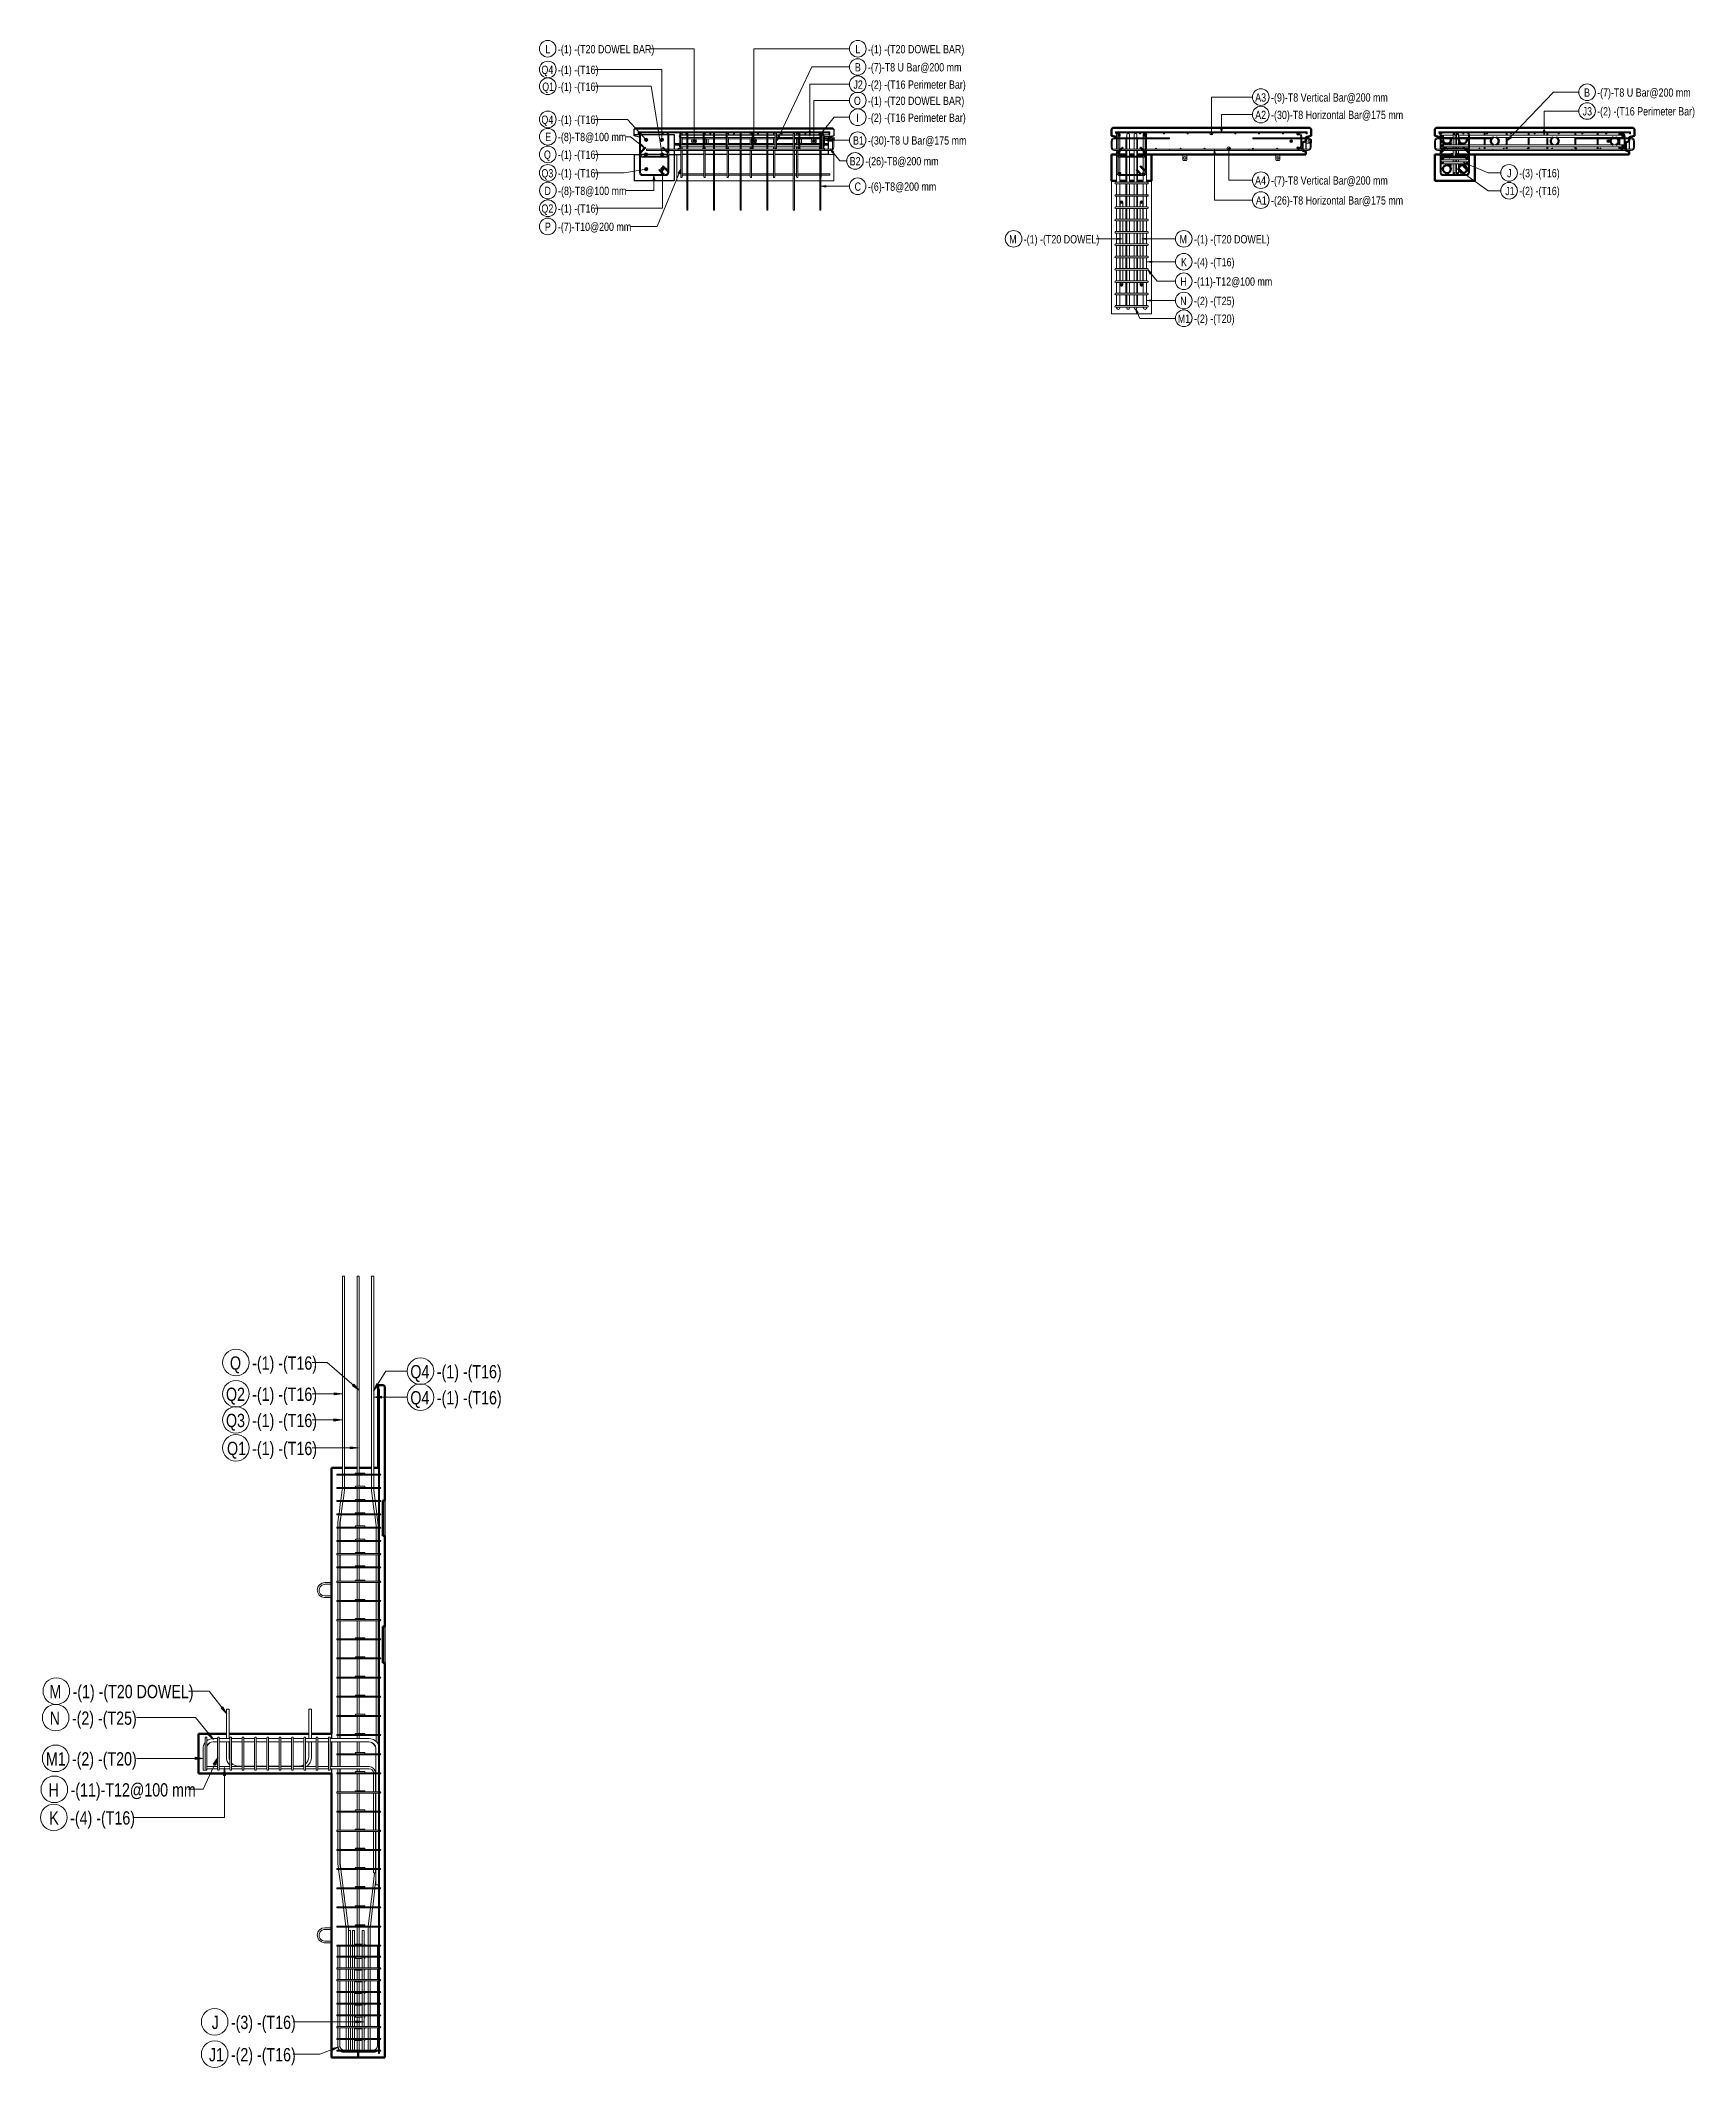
# Model space of a CAD drawing. Header units: millimetres. Extents: x 10527 to 22958, y -1469 to 13770.
import ezdxf

# ---------------------------------------------------------------- set-up
doc = ezdxf.new("R2010")
doc.units = ezdxf.units.MM
doc.linetypes.add('Dash', pattern=[6.36, 3.18, -3.18])
for name, color, linetype, lineweight in [('A-GENM', 13, 'Continuous', 18), ('A-WALL', 113, 'Continuous', 25), ('A-WALL-HDLN', 110, 'Dash', 25), ('S-BEAM', 12, 'Continuous', 18), ('S-RBAR', 171, 'Continuous', 18), ('S-RBAR-IDEN', 171, 'Continuous', 9)]:
    doc.layers.add(name, color=color, linetype=linetype, lineweight=lineweight)
doc.styles.add('Nirmala UI Semilight', font='NirmalaS.ttf', dxfattribs={"width": 0.8, "height": 100})
doc.styles.add('Nirmala UI Semilight_1', font='NirmalaS.ttf', dxfattribs={"width": 0.8, "height": 62.5})

msp = doc.modelspace()

# ---------------------------------------------------------------- texts
at = {"layer": 'S-RBAR-IDEN', "attachment_point": 1}
for s, insert, char_height, width, style in [('L', (14321, 13736), 62.5, 40.08, 'Nirmala UI Semilight_1'), ('-(1) -(T20 DOWEL BAR)', (14416, 13736), 62.5, 835.36, 'Nirmala UI Semilight_1'), ('L', (16651, 13736), 62.5, 40.08, 'Nirmala UI Semilight_1'), ('-(1) -(T20 DOWEL BAR)', (16746, 13736), 62.5, 835.36, 'Nirmala UI Semilight_1'), ('Q4', (14292, 13581), 62.5, 110.63, 'Nirmala UI Semilight_1'), ('-(1) -(T16)', (14416, 13581), 62.5, 339.92, 'Nirmala UI Semilight_1'), ('B', (16648, 13600), 62.5, 48.1, 'Nirmala UI Semilight_1'), ('-(7)-T8 U Bar@200 mm', (16746, 13600), 62.5, 854.6, 'Nirmala UI Semilight_1'), ('Q1', (14298, 13454), 62.5, 96.2, 'Nirmala UI Semilight_1'), ('-(1) -(T16)', (14416, 13454), 62.5, 339.92, 'Nirmala UI Semilight_1'), ('J2', (16637, 13470), 62.5, 73.76, 'Nirmala UI Semilight_1'), ('-(2) -(T16 Perimeter Bar)', (16746, 13470), 62.5, 873.84, 'Nirmala UI Semilight_1'), ('-(7)-T8 U Bar@200 mm', (22227, 13410), 62.5, 854.6, 'Nirmala UI Semilight_1'), ('O', (16641, 13348), 62.5, 64.13, 'Nirmala UI Semilight_1'), ('-(1) -(T20 DOWEL BAR)', (16746, 13348), 62.5, 835.36, 'Nirmala UI Semilight_1'), ('A3', (19657, 13373), 62.5, 99.41, 'Nirmala UI Semilight_1'), ('-(9)-T8 Vertical Bar@200 mm', (19776, 13373), 62.5, 1071.05, 'Nirmala UI Semilight_1'), ('J3', (22118, 13269), 62.5, 73.76, 'Nirmala UI Semilight_1'), ('B', (22129, 13410), 62.5, 48.1, 'Nirmala UI Semilight_1'), ('-(2) -(T16 Perimeter Bar)', (22227, 13269), 62.5, 873.84, 'Nirmala UI Semilight_1'), ('Q4', (14292, 13206), 62.5, 110.63, 'Nirmala UI Semilight_1'), ('-(1) -(T16)', (14416, 13206), 62.5, 339.92, 'Nirmala UI Semilight_1'), ('I', (16659, 13221), 62.5, 20.84, 'Nirmala UI Semilight_1'), ('-(2) -(T16 Perimeter Bar)', (16746, 13221), 62.5, 873.84, 'Nirmala UI Semilight_1'), ('A2', (19657, 13242), 62.5, 99.41, 'Nirmala UI Semilight_1'), ('-(30)-T8 Horizontal Bar@175 mm', (19776, 13242), 62.5, 1208.94, 'Nirmala UI Semilight_1'), ('E', (14320, 13076), 62.5, 43.29, 'Nirmala UI Semilight_1'), ('-(8)-T8@100 mm', (14416, 13076), 62.5, 618.9, 'Nirmala UI Semilight_1'), ('B1', (16634, 13050), 62.5, 80.17, 'Nirmala UI Semilight_1'), ('-(30)-T8 U Bar@175 mm', (16746, 13050), 62.5, 886.67, 'Nirmala UI Semilight_1'), ('Q3', (14292, 12803), 62.5, 109.03, 'Nirmala UI Semilight_1'), ('Q', (14311, 12943), 62.5, 64.13, 'Nirmala UI Semilight_1'), ('-(1) -(T16)', (14416, 12943), 62.5, 339.92, 'Nirmala UI Semilight_1'), ('-(1) -(T16)', (14416, 12803), 62.5, 339.92, 'Nirmala UI Semilight_1'), ('B2', (16609, 12894), 62.5, 93, 'Nirmala UI Semilight_1'), ('-(26)-T8@200 mm', (16726, 12894), 62.5, 676.62, 'Nirmala UI Semilight_1'), ('J', (21550, 12804), 62.5, 28.86, 'Nirmala UI Semilight_1'), ('-(3) -(T16)', (21641, 12804), 62.5, 352.74, 'Nirmala UI Semilight_1'), ('D', (14315, 12671), 62.5, 57.72, 'Nirmala UI Semilight_1'), ('-(8)-T8@100 mm', (14417, 12671), 62.5, 618.9, 'Nirmala UI Semilight_1'), ('C', (16646, 12703), 62.5, 52.91, 'Nirmala UI Semilight_1'), ('-(6)-T8@200 mm', (16746, 12703), 62.5, 631.73, 'Nirmala UI Semilight_1'), ('A4', (19656, 12749), 62.5, 101.01, 'Nirmala UI Semilight_1'), ('-(7)-T8 Vertical Bar@200 mm', (19776, 12749), 62.5, 1069.45, 'Nirmala UI Semilight_1'), ('J1', (21537, 12670), 62.5, 60.93, 'Nirmala UI Semilight_1'), ('-(2) -(T16)', (21641, 12670), 62.5, 352.74, 'Nirmala UI Semilight_1'), ('Q2', (14292, 12538), 62.5, 109.03, 'Nirmala UI Semilight_1'), ('-(1) -(T16)', (14416, 12538), 62.5, 339.92, 'Nirmala UI Semilight_1'), ('A1', (19662, 12599), 62.5, 86.58, 'Nirmala UI Semilight_1'), ('-(26)-T8 Horizontal Bar@175 mm', (19776, 12599), 62.5, 1208.94, 'Nirmala UI Semilight_1'), ('P', (14318, 12401), 62.5, 46.5, 'Nirmala UI Semilight_1'), ('-(7)-T10@200 mm', (14416, 12401), 62.5, 662.19, 'Nirmala UI Semilight_1'), ('M', (17808, 12307), 62.5, 73.76, 'Nirmala UI Semilight_1'), ('-(1) -(T20 DOWEL)', (17917, 12307), 62.5, 658.99, 'Nirmala UI Semilight_1'), ('M', (19088, 12307), 62.5, 73.76, 'Nirmala UI Semilight_1'), ('-(1) -(T20 DOWEL)', (19197, 12307), 62.5, 658.99, 'Nirmala UI Semilight_1'), ('K', (19099, 12135), 62.5, 46.5, 'Nirmala UI Semilight_1'), ('-(4) -(T16)', (19197, 12135), 62.5, 354.35, 'Nirmala UI Semilight_1'), ('H', (19094, 11989), 62.5, 59.32, 'Nirmala UI Semilight_1'), ('-(11)-T12@100 mm', (19197, 11989), 62.5, 670.21, 'Nirmala UI Semilight_1'), ('N', (19093, 11843), 62.5, 62.53, 'Nirmala UI Semilight_1'), ('-(2) -(T25)', (19197, 11843), 62.5, 365.57, 'Nirmala UI Semilight_1'), ('M1', (19075, 11710), 62.5, 105.82, 'Nirmala UI Semilight_1'), ('-(2) -(T20)', (19197, 11710), 62.5, 365.57, 'Nirmala UI Semilight_1'), ('Q', (11951, 3877), 100, 102.62, 'Nirmala UI Semilight'), ('-(1) -(T16)', (12118, 3877), 100, 543.86, 'Nirmala UI Semilight'), ('Q4', (13307, 3812), 100, 177.01, 'Nirmala UI Semilight'), ('-(1) -(T16)', (13506, 3812), 100, 543.86, 'Nirmala UI Semilight'), ('Q2', (11921, 3642), 100, 174.45, 'Nirmala UI Semilight'), ('-(1) -(T16)', (12118, 3642), 100, 543.86, 'Nirmala UI Semilight'), ('Q4', (13307, 3616), 100, 177.01, 'Nirmala UI Semilight'), ('-(1) -(T16)', (13506, 3616), 100, 543.86, 'Nirmala UI Semilight'), ('Q3', (11921, 3445), 100, 174.45, 'Nirmala UI Semilight'), ('-(1) -(T16)', (12118, 3445), 100, 543.86, 'Nirmala UI Semilight'), ('Q1', (11929, 3235), 100, 153.92, 'Nirmala UI Semilight'), ('-(1) -(T16)', (12118, 3235), 100, 543.86, 'Nirmala UI Semilight'), ('M', (10594, 1407), 100, 118.01, 'Nirmala UI Semilight'), ('-(1) -(T20 DOWEL)', (10768, 1407), 100, 1054.38, 'Nirmala UI Semilight'), ('N', (10596, 1207), 100, 100.05, 'Nirmala UI Semilight'), ('-(2) -(T25)', (10763, 1207), 100, 584.91, 'Nirmala UI Semilight'), ('M1', (10568, 901), 100, 169.32, 'Nirmala UI Semilight'), ('-(2) -(T20)', (10763, 901), 100, 584.91, 'Nirmala UI Semilight'), ('H', (10588, 668), 100, 94.92, 'Nirmala UI Semilight'), ('-(11)-T12@100 mm', (10753, 668), 100, 1072.34, 'Nirmala UI Semilight'), ('-(4) -(T16)', (10750, 457), 100, 566.95, 'Nirmala UI Semilight'), ('K', (10593, 457), 100, 74.4, 'Nirmala UI Semilight'), ('J', (11814, -1080), 100, 46.18, 'Nirmala UI Semilight'), ('-(3) -(T16)', (11958, -1080), 100, 564.39, 'Nirmala UI Semilight'), ('J1', (11793, -1323), 100, 97.49, 'Nirmala UI Semilight'), ('-(2) -(T16)', (11958, -1323), 100, 564.39, 'Nirmala UI Semilight')]:
    msp.add_mtext(s, dxfattribs=dict(at, insert=insert, char_height=char_height, width=width, style=style))

# ---------------------------------------------------------------- blocks, each defined once
blk = doc.blocks.new('12_7Ø_ Lifting Insert_COLUMN - 12_9Ø Lifting insert-1653171-Elevation Right 2')
at = {"layer": 'A-GENM'}
for p, q in [((12714, -419), (12664, -419)), ((12664, -431), (12714, -431)), ((12714, -519), (12664, -519)), ((12664, -531), (12714, -531))]:
    blk.add_line(p, q, dxfattribs=at)
at = {"layer": 'A-GENM', "flags": 128}
for points in [[(12664, -419), (12643, -423), (12625, -434), (12612, -452), (12607, -473), (12611, -494), (12622, -512), (12639, -525), (12659, -531), (12664, -531)], [(12664, -519), (12645, -514), (12630, -503), (12622, -486), (12621, -468), (12628, -450), (12642, -437), (12660, -431), (12664, -431)]]:
    blk.add_lwpolyline(points, dxfattribs=at)
blk = doc.blocks.new('RR spread anchor face based - RR-SA-4_0-180-1726831-Elevation Top 1')
at = {"layer": 'A-GENM'}
for p, q in [((15860, 12996), (15871, 12996)), ((15871, 12994), (15860, 12994)), ((15871, 12996), (15871, 13030)), ((15871, 12996), (15871, 12994))]:
    blk.add_line(p, q, dxfattribs=at)
blk = doc.blocks.new('RR spread anchor face based - RR-SA-2_5-250-1726823-Elevation Top 1')
at = {"layer": 'A-GENM'}
for p, q in [((16112, 13044), (16075, 13044)), ((16075, 13014), (16107, 13014)), ((16102, 13022), (16096, 13022)), ((16100, 13036), (16102, 13036)), ((16117, 13041), (16112, 13044)), ((16114, 13015), (16117, 13016)), ((16117, 13016), (16117, 13041))]:
    blk.add_line(p, q, dxfattribs=at)
for centre, start, end in [((16096, 13029), 171.7206, 270), ((16102, 13029), 5.3968, 90), ((16102, 13029), 270, 290.349)]:
    blk.add_arc(centre, 7, start, end, dxfattribs=at)
blk = doc.blocks.new('RR spread anchor face based - RR-SA-4_0-180-V1-Elevation Top 1')
at = {"layer": 'A-GENM'}
for p, q in [((15159, 13030), (15159, 12996)), ((15159, 12996), (15171, 12996)), ((15159, 12994), (15159, 12996)), ((15171, 12994), (15159, 12994)), ((15171, 12996), (15171, 13030)), ((15171, 12996), (15171, 12994))]:
    blk.add_line(p, q, dxfattribs=at)
blk = doc.blocks.new('RR spread anchor face based - RR-SA-2_5-200-2134315-Elevation Top 2')
at = {"layer": 'A-GENM'}
for p, q in [((15850, 12914), (15850, 12874)), ((15850, 12874), (15852, 12869)), ((15852, 12869), (15877, 12869)), ((15858, 12884), (15858, 12890)), ((15872, 12890), (15872, 12884)), ((15877, 12869), (15880, 12874)), ((15880, 12874), (15880, 12914))]:
    blk.add_line(p, q, dxfattribs=at)
for centre, start, end in [((15865, 12890), 0, 180), ((15865, 12884), 180, 0)]:
    blk.add_arc(centre, 7, start, end, dxfattribs=at)
blk = doc.blocks.new('RR spread anchor face based - RR-SA-2_5-250-1726823-Elevation Top 2')
at = {"layer": 'A-GENM'}
for p, q in [((16096, 13029), (16075, 13029)), ((16075, 12999), (16107, 12999)), ((16096, 13021), (16102, 13021)), ((16102, 13007), (16096, 13007)), ((16112, 13029), (16109, 13029)), ((16117, 13026), (16112, 13029)), ((16115, 13000), (16117, 13001)), ((16117, 13001), (16117, 13026))]:
    blk.add_line(p, q, dxfattribs=at)
for centre, start, end in [((16096, 13014), 90, 270), ((16102, 13014), 60, 90), ((16102, 13014), 270, 314.8136)]:
    blk.add_arc(centre, 7, start, end, dxfattribs=at)
blk = doc.blocks.new('M_Rebar Tag_rfa MARK - ARROW-794226-Elevation Right 2')
at = {"layer": 'S-RBAR-IDEN'}
blk.add_circle((11996, 3596), 100, dxfattribs=at)
blk = doc.blocks.new('M_Rebar Tag_rfa Dimension - ARROW-793927-Elevation Right 2')
at = {"layer": 'S-RBAR-IDEN'}
blk.add_circle((10631, 622), 100, dxfattribs=at)
blk = doc.blocks.new('M_Rebar Tag_rfa MARK - DOT 1 MM-794228-Elevation Top 1')
at = {"layer": 'S-RBAR-IDEN'}
blk.add_circle((13965, 13177), 62.5, dxfattribs=at)
blk = doc.blocks.new('M_Rebar Tag_rfa Dimension - ARROW-793927-Elevation Top 1')
at = {"layer": 'S-RBAR-IDEN'}
blk.add_circle((13965, 13047), 62.5, dxfattribs=at)
blk = doc.blocks.new('M_Rebar Tag_rfa MARK - ARROW-794226-Elevation Top 1')
at = {"layer": 'S-RBAR-IDEN'}
blk.add_circle((16295, 13441), 62.5, dxfattribs=at)
blk = doc.blocks.new('M_Rebar Tag_rfa MARK - DOT 1_5-794230-Elevation Top 1')
at = {"layer": 'S-RBAR-IDEN'}
blk.add_circle((16295, 13319), 62.5, dxfattribs=at)
blk = doc.blocks.new('M_Rebar Tag_rfa Dimension - DOT-793929-Elevation Top 2')
at = {"layer": 'S-RBAR-IDEN'}
blk.add_circle((15736, 12720), 62.5, dxfattribs=at)
blk = doc.blocks.new('M_Rebar Tag_rfa Dimension - ARROW-793927-Elevation Top 2')
at = {"layer": 'S-RBAR-IDEN'}
blk.add_circle((15736, 12570), 62.5, dxfattribs=at)
blk = doc.blocks.new('M_Rebar Tag_rfa MARK - ARROW-794226-Elevation Top 2')
at = {"layer": 'S-RBAR-IDEN'}
blk.add_circle((15157, 12279), 62.5, dxfattribs=at)
blk = doc.blocks.new('M_Rebar Tag_rfa MARK - ARROW-794226-Elevation Top 3')
at = {"layer": 'S-RBAR-IDEN'}
blk.add_circle((15758, 13240), 62.5, dxfattribs=at)
blk = doc.blocks.new('M_Rebar Tag_rfa Dimension - ARROW-793927-Elevation Top 3')
at = {"layer": 'S-RBAR-IDEN'}
blk.add_circle((15758, 13381), 62.5, dxfattribs=at)

# ---------------------------------------------------------------- hatches: boundary and pattern name
at = {"layer": 'S-RBAR'}
for points in [[(15023, 13068), (15027, 13069), (15027, 13074), (15023, 13076), (15020, 13072)], [(15080, 13016), (15086, 13020), (15087, 13026), (15082, 13031), (15075, 13031), (15071, 13025), (15074, 13018), (15077, 13017)], [(15202, 13016), (15207, 13021), (15206, 13028), (15200, 13032), (15194, 13029), (15191, 13023), (15195, 13017)], [(15202, 13068), (15206, 13069), (15206, 13074), (15202, 13076), (15199, 13072)], [(15324, 12952), (15327, 12956), (15324, 12960), (15320, 12958), (15320, 12953)], [(15381, 13068), (15385, 13069), (15385, 13074), (15381, 13076), (15378, 13072)], [(15439, 13004), (15446, 13007), (15449, 13014), (15446, 13021), (15439, 13024), (15432, 13021), (15429, 13014), (15432, 13007)], [(15508, 12952), (15511, 12956), (15508, 12960), (15503, 12958), (15503, 12953)], [(15560, 13068), (15564, 13069), (15564, 13074), (15560, 13076), (15557, 13072)], [(15688, 12952), (15691, 12956), (15688, 12960), (15684, 12958), (15684, 12953)], [(15738, 13068), (15743, 13069), (15743, 13074), (15738, 13076), (15736, 13072)], [(15870, 12952), (15873, 12956), (15870, 12960), (15866, 12958), (15866, 12953)], [(15890, 13004), (15897, 13007), (15900, 13014), (15897, 13021), (15890, 13024), (15883, 13021), (15880, 13014), (15883, 13007)], [(15917, 13068), (15922, 13069), (15922, 13074), (15917, 13076), (15915, 13072)], [(16052, 12952), (16055, 12956), (16052, 12960), (16048, 12958), (16048, 12953)], [(16096, 13068), (16101, 13069), (16101, 13074), (16096, 13076), (16093, 13072)], [(16234, 12952), (16237, 12956), (16234, 12960), (16230, 12958), (16230, 12953)], [(16275, 13068), (16279, 13069), (16279, 13074), (16275, 13076), (16272, 13072)], [(16339, 13004), (16346, 13007), (16349, 13014), (16346, 13021), (16339, 13024), (16332, 13021), (16329, 13014), (16332, 13007)], [(16389, 13058), (16395, 13061), (16397, 13068), (16392, 13073), (16385, 13073), (16381, 13068), (16383, 13061)], [(16389, 12954), (16395, 12957), (16397, 12964), (16392, 12969), (16385, 12969), (16381, 12964), (16383, 12957)], [(16416, 12952), (16419, 12956), (16416, 12960), (16412, 12958), (16412, 12953), (16416, 12952)], [(16454, 13068), (16458, 13069), (16458, 13074), (16454, 13076), (16451, 13072)], [(18612, 13068), (18616, 13069), (18616, 13074), (18612, 13076), (18609, 13072)], [(18635, 13050), (18641, 13053), (18642, 13060), (18637, 13065), (18630, 13064), (18626, 13059), (18629, 13052)], [(18791, 13068), (18795, 13069), (18795, 13074), (18791, 13076), (18788, 13072)], [(18824, 13050), (18829, 13055), (18829, 13062), (18823, 13065), (18816, 13063), (18814, 13057), (18818, 13051)], [(18913, 12952), (18916, 12956), (18913, 12960), (18909, 12958), (18909, 12953)], [(18970, 13068), (18974, 13069), (18974, 13074), (18970, 13076), (18967, 13072)], [(19097, 12952), (19100, 12956), (19097, 12960), (19092, 12958), (19092, 12953)], [(19148, 13068), (19153, 13069), (19153, 13074), (19148, 13076), (19146, 13072)], [(19277, 12952), (19280, 12956), (19277, 12960), (19273, 12958), (19273, 12953), (19277, 12952)], [(19327, 13068), (19332, 13069), (19332, 13074), (19327, 13076), (19325, 13072)], [(19459, 12952), (19462, 12956), (19459, 12960), (19455, 12958), (19455, 12953)], [(19506, 13068), (19511, 13069), (19511, 13074), (19506, 13076), (19503, 13072)], [(19641, 12952), (19644, 12956), (19641, 12960), (19637, 12958), (19637, 12953)], [(19685, 13068), (19690, 13069), (19690, 13074), (19685, 13076), (19682, 13072)], [(19823, 12952), (19826, 12956), (19823, 12960), (19819, 12958), (19819, 12953)], [(19864, 13068), (19868, 13069), (19868, 13074), (19864, 13076), (19861, 13072)], [(19928, 13004), (19935, 13007), (19938, 13014), (19935, 13021), (19928, 13024), (19921, 13021), (19918, 13014), (19921, 13007)], [(19978, 13058), (19984, 13061), (19986, 13068), (19981, 13073), (19974, 13073), (19970, 13068), (19972, 13061)], [(19978, 12954), (19984, 12957), (19986, 12964), (19981, 12969), (19974, 12969), (19970, 12964), (19972, 12957)], [(20005, 12952), (20008, 12956), (20005, 12960), (20001, 12958), (20001, 12953)], [(20043, 13068), (20047, 13069), (20047, 13074), (20043, 13076), (20040, 13072)], [(21041, 13068), (21046, 13069), (21046, 13074), (21041, 13076), (21039, 13072)], [(21064, 13042), (21070, 13045), (21072, 13052), (21067, 13057), (21060, 13057), (21056, 13052), (21058, 13045), (21058, 13044)], [(21064, 12970), (21070, 12973), (21072, 12980), (21067, 12985), (21060, 12985), (21056, 12980), (21058, 12973), (21058, 12973)], [(21063, 12944), (21070, 12947), (21071, 12954), (21067, 12960), (21060, 12960), (21056, 12954), (21057, 12947), (21058, 12947)], [(21126, 12989), (21131, 12993), (21132, 13000), (21127, 13004), (21120, 13004), (21117, 12998), (21119, 12991), (21120, 12991)], [(21150, 13060), (21157, 13062), (21160, 13068), (21157, 13074), (21150, 13076), (21145, 13071), (21145, 13064)], [(21177, 13060), (21183, 13062), (21186, 13068), (21183, 13074), (21177, 13076), (21171, 13071), (21171, 13064)], [(21194, 12989), (21199, 12994), (21198, 13001), (21192, 13005), (21185, 13003), (21183, 12996), (21187, 12990)], [(21220, 13068), (21225, 13069), (21225, 13074), (21220, 13076), (21218, 13072)], [(21251, 12944), (21258, 12947), (21259, 12954), (21255, 12960), (21248, 12960), (21244, 12954), (21245, 12947)], [(21343, 12952), (21346, 12956), (21343, 12960), (21338, 12958), (21338, 12953)], [(21380, 13068), (21384, 13069), (21384, 13074), (21380, 13076), (21377, 13072)], [(21380, 12952), (21384, 12953), (21384, 12958), (21380, 12960), (21377, 12956)], [(21399, 13068), (21404, 13069), (21404, 13074), (21399, 13076), (21396, 13072)], [(21526, 12952), (21529, 12956), (21526, 12960), (21522, 12958), (21522, 12953)], [(21546, 13068), (21550, 13069), (21550, 13074), (21546, 13076), (21543, 13072)], [(21546, 12952), (21550, 12953), (21550, 12958), (21546, 12960), (21543, 12956)], [(21578, 13068), (21583, 13069), (21583, 13074), (21578, 13076), (21575, 13072)], [(21707, 12952), (21710, 12956), (21707, 12960), (21702, 12958), (21702, 12953)], [(21711, 13068), (21715, 13069), (21715, 13074), (21711, 13076), (21708, 13072)], [(21711, 12952), (21715, 12953), (21715, 12958), (21711, 12960), (21708, 12956)], [(21757, 13068), (21761, 13069), (21761, 13074), (21757, 13076), (21754, 13072)], [(21851, 13068), (21855, 13069), (21855, 13074), (21851, 13076), (21848, 13072)], [(21851, 12952), (21855, 12953), (21855, 12958), (21851, 12960), (21848, 12956)], [(21889, 12952), (21892, 12956), (21889, 12960), (21884, 12958), (21884, 12953)], [(21936, 13068), (21940, 13069), (21940, 13074), (21936, 13076), (21933, 13072)], [(22062, 13068), (22067, 13069), (22067, 13074), (22062, 13076), (22059, 13072)], [(22062, 12952), (22067, 12953), (22067, 12958), (22062, 12960), (22059, 12956)], [(22071, 12952), (22074, 12956), (22071, 12960), (22066, 12958), (22066, 12953)], [(22115, 13068), (22119, 13069), (22119, 13074), (22115, 13076), (22112, 13072)], [(22230, 13068), (22234, 13069), (22234, 13074), (22230, 13076), (22227, 13072)], [(22230, 12952), (22234, 12953), (22234, 12958), (22230, 12960), (22227, 12956)], [(22253, 12952), (22256, 12956), (22253, 12960), (22248, 12958), (22248, 12953)], [(22294, 13068), (22298, 13069), (22298, 13074), (22294, 13076), (22291, 13072)], [(22310, 13004), (22318, 13007), (22320, 13014), (22318, 13021), (22310, 13024), (22303, 13021), (22300, 13014), (22303, 13007)], [(22392, 13068), (22396, 13069), (22396, 13074), (22392, 13076), (22389, 13072)], [(22392, 12952), (22396, 12953), (22396, 12958), (22392, 12960), (22389, 12956)], [(22407, 13058), (22414, 13061), (22415, 13068), (22411, 13073), (22404, 13073), (22400, 13068), (22401, 13061), (22406, 13058)], [(22407, 12954), (22414, 12957), (22415, 12964), (22411, 12969), (22404, 12969), (22400, 12964), (22401, 12957), (22406, 12955)], [(22421, 13042), (22427, 13045), (22429, 13052), (22425, 13057), (22418, 13057), (22413, 13052), (22415, 13045)], [(22421, 12970), (22427, 12973), (22429, 12980), (22425, 12985), (22418, 12985), (22413, 12980), (22415, 12973)], [(22435, 12952), (22438, 12956), (22435, 12960), (22430, 12958), (22430, 12953)], [(22472, 13068), (22477, 13069), (22477, 13074), (22472, 13076), (22470, 13072)], [(15079, 12906), (15085, 12909), (15087, 12916), (15083, 12921), (15076, 12921), (15071, 12916), (15073, 12909), (15077, 12907)], [(15079, 12796), (15085, 12798), (15087, 12805), (15083, 12811), (15076, 12811), (15071, 12806), (15072, 12799), (15077, 12797)], [(15202, 12907), (15207, 12912), (15205, 12919), (15199, 12922), (15193, 12919), (15191, 12912), (15196, 12907)], [(15196, 12797), (15203, 12797), (15207, 12802), (15205, 12809), (15199, 12812), (15193, 12809), (15191, 12802)], [(18634, 12906), (18640, 12909), (18642, 12916), (18638, 12921), (18631, 12921), (18626, 12916), (18628, 12909)], [(18825, 12907), (18830, 12912), (18828, 12919), (18822, 12922), (18816, 12919), (18814, 12912), (18818, 12907)], [(21063, 12872), (21070, 12875), (21071, 12882), (21067, 12887), (21060, 12887), (21056, 12882), (21057, 12875), (21058, 12875)], [(21063, 12842), (21070, 12845), (21071, 12852), (21067, 12857), (21060, 12857), (21056, 12852), (21057, 12845), (21058, 12845)], [(21123, 12824), (21129, 12827), (21131, 12833), (21127, 12839), (21120, 12840), (21115, 12834), (21117, 12828), (21120, 12826)], [(21136, 12906), (21142, 12909), (21144, 12916), (21139, 12921), (21132, 12921), (21128, 12916), (21130, 12909)], [(21179, 12907), (21183, 12912), (21182, 12919), (21176, 12922), (21169, 12919), (21168, 12912), (21172, 12907)], [(21190, 12826), (21197, 12826), (21202, 12832), (21200, 12838), (21194, 12841), (21187, 12838), (21186, 12831)], [(21251, 12872), (21258, 12875), (21259, 12882), (21255, 12887), (21248, 12887), (21244, 12882), (21245, 12875)], [(21251, 12842), (21258, 12845), (21259, 12852), (21255, 12857), (21248, 12857), (21244, 12852), (21245, 12845)], [(18638, 12763), (18644, 12765), (18646, 12772), (18642, 12778), (18635, 12778), (18631, 12773), (18632, 12766)], [(18812, 12763), (18819, 12763), (18823, 12768), (18822, 12775), (18815, 12778), (18809, 12775), (18808, 12768)], [(21150, 12762), (21157, 12764), (21160, 12770), (21157, 12776), (21150, 12778), (21145, 12773), (21145, 12766)], [(21177, 12762), (21183, 12764), (21186, 12770), (21183, 12776), (21177, 12778), (21171, 12773), (21171, 12766)], [(18653, 12544), (18660, 12547), (18663, 12554), (18660, 12561), (18653, 12564), (18646, 12561), (18643, 12554), (18646, 12547)], [(18803, 12544), (18810, 12547), (18813, 12554), (18810, 12561), (18803, 12564), (18796, 12561), (18793, 12554), (18796, 12547)], [(18653, 11924), (18660, 11927), (18663, 11934), (18660, 11941), (18653, 11944), (18646, 11941), (18643, 11934), (18646, 11927)], [(18803, 11924), (18810, 11927), (18813, 11934), (18810, 11941), (18803, 11944), (18796, 11941), (18793, 11934), (18796, 11927)]]:
    msp.add_hatch(color=256, dxfattribs=at).paths.add_polyline_path(points)
h = msp.add_hatch(color=256, dxfattribs=at)
edge = h.paths.add_edge_path()
edge.add_arc((15024, 13072), 4, 0, 360)
h = msp.add_hatch(color=256, dxfattribs=at)
edge = h.paths.add_edge_path()
edge.add_arc((15079, 13024), 8, 0, 360)
h = msp.add_hatch(color=256, dxfattribs=at)
edge = h.paths.add_edge_path()
edge.add_arc((15199, 13024), 8, 0, 360)
h = msp.add_hatch(color=256, dxfattribs=at)
edge = h.paths.add_edge_path()
edge.add_arc((15203, 13072), 4, 0, 360)
h = msp.add_hatch(color=256, dxfattribs=at)
edge = h.paths.add_edge_path()
edge.add_arc((15323, 12956), 4, 0, 360)
h = msp.add_hatch(color=256, dxfattribs=at)
edge = h.paths.add_edge_path()
edge.add_arc((15382, 13072), 4, 0, 360)
h = msp.add_hatch(color=256, dxfattribs=at)
edge = h.paths.add_edge_path()
edge.add_arc((15439, 13014), 10, 0, 360)
h = msp.add_hatch(color=256, dxfattribs=at)
edge = h.paths.add_edge_path()
edge.add_arc((15507, 12956), 4, 0, 360)
h = msp.add_hatch(color=256, dxfattribs=at)
edge = h.paths.add_edge_path()
edge.add_arc((15561, 13072), 4, 0, 360)
h = msp.add_hatch(color=256, dxfattribs=at)
edge = h.paths.add_edge_path()
edge.add_arc((15687, 12956), 4, 0, 360)
h = msp.add_hatch(color=256, dxfattribs=at)
edge = h.paths.add_edge_path()
edge.add_arc((15740, 13072), 4, 0, 360)
h = msp.add_hatch(color=256, dxfattribs=at)
edge = h.paths.add_edge_path()
edge.add_arc((15869, 12956), 4, 0, 360)
h = msp.add_hatch(color=256, dxfattribs=at)
edge = h.paths.add_edge_path()
edge.add_arc((15890, 13014), 10, 0, 360)
h = msp.add_hatch(color=256, dxfattribs=at)
edge = h.paths.add_edge_path()
edge.add_arc((15919, 13072), 4, 0, 360)
h = msp.add_hatch(color=256, dxfattribs=at)
edge = h.paths.add_edge_path()
edge.add_arc((16051, 12956), 4, 0, 360)
h = msp.add_hatch(color=256, dxfattribs=at)
edge = h.paths.add_edge_path()
edge.add_arc((16097, 13072), 4, 0, 360)
h = msp.add_hatch(color=256, dxfattribs=at)
edge = h.paths.add_edge_path()
edge.add_arc((16233, 12956), 4, 0, 360)
h = msp.add_hatch(color=256, dxfattribs=at)
edge = h.paths.add_edge_path()
edge.add_arc((16276, 13072), 4, 0, 360)
h = msp.add_hatch(color=256, dxfattribs=at)
edge = h.paths.add_edge_path()
edge.add_arc((16339, 13014), 10, 0, 360)
h = msp.add_hatch(color=256, dxfattribs=at)
edge = h.paths.add_edge_path()
edge.add_arc((16389, 13066), 8, 0, 360)
h = msp.add_hatch(color=256, dxfattribs=at)
edge = h.paths.add_edge_path()
edge.add_arc((16389, 12962), 8, 0, 360)
h = msp.add_hatch(color=256, dxfattribs=at)
edge = h.paths.add_edge_path()
edge.add_arc((16415, 12956), 4, 0, 360)
h = msp.add_hatch(color=256, dxfattribs=at)
edge = h.paths.add_edge_path()
edge.add_arc((16455, 13072), 4, 0, 360)
h = msp.add_hatch(color=256, dxfattribs=at)
edge = h.paths.add_edge_path()
edge.add_arc((18613, 13072), 4, 0, 360)
h = msp.add_hatch(color=256, dxfattribs=at)
edge = h.paths.add_edge_path()
edge.add_arc((18634, 13058), 8, 0, 360)
h = msp.add_hatch(color=256, dxfattribs=at)
edge = h.paths.add_edge_path()
edge.add_arc((18792, 13072), 4, 0, 360)
h = msp.add_hatch(color=256, dxfattribs=at)
edge = h.paths.add_edge_path()
edge.add_arc((18822, 13057), 8, 0, 360)
h = msp.add_hatch(color=256, dxfattribs=at)
edge = h.paths.add_edge_path()
edge.add_arc((18912, 12956), 4, 0, 360)
h = msp.add_hatch(color=256, dxfattribs=at)
edge = h.paths.add_edge_path()
edge.add_arc((18971, 13072), 4, 0, 360)
h = msp.add_hatch(color=256, dxfattribs=at)
edge = h.paths.add_edge_path()
edge.add_arc((19096, 12956), 4, 0, 360)
h = msp.add_hatch(color=256, dxfattribs=at)
edge = h.paths.add_edge_path()
edge.add_arc((19150, 13072), 4, 0, 360)
h = msp.add_hatch(color=256, dxfattribs=at)
edge = h.paths.add_edge_path()
edge.add_arc((19276, 12956), 4, 0, 360)
h = msp.add_hatch(color=256, dxfattribs=at)
edge = h.paths.add_edge_path()
edge.add_arc((19329, 13072), 4, 0, 360)
h = msp.add_hatch(color=256, dxfattribs=at)
edge = h.paths.add_edge_path()
edge.add_arc((19458, 12956), 4, 0, 360)
h = msp.add_hatch(color=256, dxfattribs=at)
edge = h.paths.add_edge_path()
edge.add_arc((19507, 13072), 4, 0, 360)
h = msp.add_hatch(color=256, dxfattribs=at)
edge = h.paths.add_edge_path()
edge.add_arc((19640, 12956), 4, 0, 360)
h = msp.add_hatch(color=256, dxfattribs=at)
edge = h.paths.add_edge_path()
edge.add_arc((19686, 13072), 4, 0, 360)
h = msp.add_hatch(color=256, dxfattribs=at)
edge = h.paths.add_edge_path()
edge.add_arc((19822, 12956), 4, 0, 360)
h = msp.add_hatch(color=256, dxfattribs=at)
edge = h.paths.add_edge_path()
edge.add_arc((19865, 13072), 4, 0, 360)
h = msp.add_hatch(color=256, dxfattribs=at)
edge = h.paths.add_edge_path()
edge.add_arc((19928, 13014), 10, 0, 360)
h = msp.add_hatch(color=256, dxfattribs=at)
edge = h.paths.add_edge_path()
edge.add_arc((19978, 13066), 8, 0, 360)
h = msp.add_hatch(color=256, dxfattribs=at)
edge = h.paths.add_edge_path()
edge.add_arc((19978, 12962), 8, 0, 360)
h = msp.add_hatch(color=256, dxfattribs=at)
edge = h.paths.add_edge_path()
edge.add_arc((20004, 12956), 4, 0, 360)
h = msp.add_hatch(color=256, dxfattribs=at)
edge = h.paths.add_edge_path()
edge.add_arc((20044, 13072), 4, 0, 360)
h = msp.add_hatch(color=256, dxfattribs=at)
edge = h.paths.add_edge_path()
edge.add_arc((21043, 13072), 4, 0, 360)
h = msp.add_hatch(color=256, dxfattribs=at)
edge = h.paths.add_edge_path()
edge.add_arc((21063, 12952), 8, 0, 360)
h = msp.add_hatch(color=256, dxfattribs=at)
edge = h.paths.add_edge_path()
edge.add_arc((21064, 13050), 8, 0, 360)
h = msp.add_hatch(color=256, dxfattribs=at)
edge = h.paths.add_edge_path()
edge.add_arc((21064, 12978), 8, 0, 360)
h = msp.add_hatch(color=256, dxfattribs=at)
edge = h.paths.add_edge_path()
edge.add_arc((21125, 12997), 8, 0, 360)
h = msp.add_hatch(color=256, dxfattribs=at)
edge = h.paths.add_edge_path()
edge.add_arc((21152, 13068), 8, 0, 360)
h = msp.add_hatch(color=256, dxfattribs=at)
edge = h.paths.add_edge_path()
edge.add_arc((21178, 13068), 8, 0, 360)
h = msp.add_hatch(color=256, dxfattribs=at)
edge = h.paths.add_edge_path()
edge.add_arc((21191, 12997), 8, 0, 360)
h = msp.add_hatch(color=256, dxfattribs=at)
edge = h.paths.add_edge_path()
edge.add_arc((21222, 13072), 4, 0, 360)
h = msp.add_hatch(color=256, dxfattribs=at)
edge = h.paths.add_edge_path()
edge.add_arc((21251, 12952), 8, 0, 360)
h = msp.add_hatch(color=256, dxfattribs=at)
edge = h.paths.add_edge_path()
edge.add_arc((21342, 12956), 4, 0, 360)
h = msp.add_hatch(color=256, dxfattribs=at)
edge = h.paths.add_edge_path()
edge.add_arc((21381, 13072), 4, 0, 360)
h = msp.add_hatch(color=256, dxfattribs=at)
edge = h.paths.add_edge_path()
edge.add_arc((21381, 12956), 4, 0, 360)
h = msp.add_hatch(color=256, dxfattribs=at)
edge = h.paths.add_edge_path()
edge.add_arc((21400, 13072), 4, 0, 360)
h = msp.add_hatch(color=256, dxfattribs=at)
edge = h.paths.add_edge_path()
edge.add_arc((21525, 12956), 4, 0, 360)
h = msp.add_hatch(color=256, dxfattribs=at)
edge = h.paths.add_edge_path()
edge.add_arc((21547, 13072), 4, 0, 360)
h = msp.add_hatch(color=256, dxfattribs=at)
edge = h.paths.add_edge_path()
edge.add_arc((21547, 12956), 4, 0, 360)
h = msp.add_hatch(color=256, dxfattribs=at)
edge = h.paths.add_edge_path()
edge.add_arc((21579, 13072), 4, 0, 360)
h = msp.add_hatch(color=256, dxfattribs=at)
edge = h.paths.add_edge_path()
edge.add_arc((21706, 12956), 4, 0, 360)
h = msp.add_hatch(color=256, dxfattribs=at)
edge = h.paths.add_edge_path()
edge.add_arc((21712, 13072), 4, 0, 360)
h = msp.add_hatch(color=256, dxfattribs=at)
edge = h.paths.add_edge_path()
edge.add_arc((21712, 12956), 4, 0, 360)
h = msp.add_hatch(color=256, dxfattribs=at)
edge = h.paths.add_edge_path()
edge.add_arc((21758, 13072), 4, 0, 360)
h = msp.add_hatch(color=256, dxfattribs=at)
edge = h.paths.add_edge_path()
edge.add_arc((21852, 13072), 4, 0, 360)
h = msp.add_hatch(color=256, dxfattribs=at)
edge = h.paths.add_edge_path()
edge.add_arc((21852, 12956), 4, 0, 360)
h = msp.add_hatch(color=256, dxfattribs=at)
edge = h.paths.add_edge_path()
edge.add_arc((21888, 12956), 4, 0, 360)
h = msp.add_hatch(color=256, dxfattribs=at)
edge = h.paths.add_edge_path()
edge.add_arc((21937, 13072), 4, 0, 360)
h = msp.add_hatch(color=256, dxfattribs=at)
edge = h.paths.add_edge_path()
edge.add_arc((22063, 13072), 4, 0, 360)
h = msp.add_hatch(color=256, dxfattribs=at)
edge = h.paths.add_edge_path()
edge.add_arc((22063, 12956), 4, 0, 360)
h = msp.add_hatch(color=256, dxfattribs=at)
edge = h.paths.add_edge_path()
edge.add_arc((22070, 12956), 4, 0, 360)
h = msp.add_hatch(color=256, dxfattribs=at)
edge = h.paths.add_edge_path()
edge.add_arc((22116, 13072), 4, 0, 360)
h = msp.add_hatch(color=256, dxfattribs=at)
edge = h.paths.add_edge_path()
edge.add_arc((22231, 13072), 4, 0, 360)
h = msp.add_hatch(color=256, dxfattribs=at)
edge = h.paths.add_edge_path()
edge.add_arc((22231, 12956), 4, 0, 360)
h = msp.add_hatch(color=256, dxfattribs=at)
edge = h.paths.add_edge_path()
edge.add_arc((22252, 12956), 4, 0, 360)
h = msp.add_hatch(color=256, dxfattribs=at)
edge = h.paths.add_edge_path()
edge.add_arc((22295, 13072), 4, 0, 360)
h = msp.add_hatch(color=256, dxfattribs=at)
edge = h.paths.add_edge_path()
edge.add_arc((22310, 13014), 10, 0, 360)
h = msp.add_hatch(color=256, dxfattribs=at)
edge = h.paths.add_edge_path()
edge.add_arc((22393, 13072), 4, 0, 360)
h = msp.add_hatch(color=256, dxfattribs=at)
edge = h.paths.add_edge_path()
edge.add_arc((22393, 12956), 4, 0, 360)
h = msp.add_hatch(color=256, dxfattribs=at)
edge = h.paths.add_edge_path()
edge.add_arc((22407, 13066), 8, 0, 360)
h = msp.add_hatch(color=256, dxfattribs=at)
edge = h.paths.add_edge_path()
edge.add_arc((22407, 12962), 8, 0, 360)
h = msp.add_hatch(color=256, dxfattribs=at)
edge = h.paths.add_edge_path()
edge.add_arc((22421, 13050), 8, 0, 360)
h = msp.add_hatch(color=256, dxfattribs=at)
edge = h.paths.add_edge_path()
edge.add_arc((22421, 12978), 8, 0, 360)
h = msp.add_hatch(color=256, dxfattribs=at)
edge = h.paths.add_edge_path()
edge.add_arc((22434, 12956), 4, 0, 360)
h = msp.add_hatch(color=256, dxfattribs=at)
edge = h.paths.add_edge_path()
edge.add_arc((22474, 13072), 4, 0, 360)
h = msp.add_hatch(color=256, dxfattribs=at)
edge = h.paths.add_edge_path()
edge.add_arc((15079, 12914), 8, 0, 360)
h = msp.add_hatch(color=256, dxfattribs=at)
edge = h.paths.add_edge_path()
edge.add_arc((15079, 12804), 8, 0, 360)
h = msp.add_hatch(color=256, dxfattribs=at)
edge = h.paths.add_edge_path()
edge.add_arc((15199, 12914), 8, 0, 360)
h = msp.add_hatch(color=256, dxfattribs=at)
edge = h.paths.add_edge_path()
edge.add_arc((15199, 12804), 8, 0, 360)
h = msp.add_hatch(color=256, dxfattribs=at)
edge = h.paths.add_edge_path()
edge.add_arc((18634, 12914), 8, 0, 360)
h = msp.add_hatch(color=256, dxfattribs=at)
edge = h.paths.add_edge_path()
edge.add_arc((18822, 12914), 8, 0, 360)
h = msp.add_hatch(color=256, dxfattribs=at)
edge = h.paths.add_edge_path()
edge.add_arc((21063, 12880), 8, 0, 360)
h = msp.add_hatch(color=256, dxfattribs=at)
edge = h.paths.add_edge_path()
edge.add_arc((21063, 12850), 8, 0, 360)
h = msp.add_hatch(color=256, dxfattribs=at)
edge = h.paths.add_edge_path()
edge.add_arc((21123, 12832), 8, 0, 360)
h = msp.add_hatch(color=256, dxfattribs=at)
edge = h.paths.add_edge_path()
edge.add_arc((21136, 12914), 8, 0, 360)
h = msp.add_hatch(color=256, dxfattribs=at)
edge = h.paths.add_edge_path()
edge.add_arc((21176, 12914), 8, 0, 360)
h = msp.add_hatch(color=256, dxfattribs=at)
edge = h.paths.add_edge_path()
edge.add_arc((21194, 12833), 8, 0, 360)
h = msp.add_hatch(color=256, dxfattribs=at)
edge = h.paths.add_edge_path()
edge.add_arc((21251, 12880), 8, 0, 360)
h = msp.add_hatch(color=256, dxfattribs=at)
edge = h.paths.add_edge_path()
edge.add_arc((21251, 12850), 8, 0, 360)
h = msp.add_hatch(color=256, dxfattribs=at)
edge = h.paths.add_edge_path()
edge.add_arc((18638, 12771), 8, 0, 360)
h = msp.add_hatch(color=256, dxfattribs=at)
edge = h.paths.add_edge_path()
edge.add_arc((18815, 12770), 8, 0, 360)
h = msp.add_hatch(color=256, dxfattribs=at)
edge = h.paths.add_edge_path()
edge.add_arc((21152, 12770), 8, 0, 360)
h = msp.add_hatch(color=256, dxfattribs=at)
edge = h.paths.add_edge_path()
edge.add_arc((21178, 12770), 8, 0, 360)
h = msp.add_hatch(color=256, dxfattribs=at)
edge = h.paths.add_edge_path()
edge.add_arc((18653, 12554), 10, 0, 360)
h = msp.add_hatch(color=256, dxfattribs=at)
edge = h.paths.add_edge_path()
edge.add_arc((18803, 12554), 10, 0, 360)
h = msp.add_hatch(color=256, dxfattribs=at)
edge = h.paths.add_edge_path()
edge.add_arc((18653, 11934), 10, 0, 360)
h = msp.add_hatch(color=256, dxfattribs=at)
edge = h.paths.add_edge_path()
edge.add_arc((18803, 11934), 10, 0, 360)
at = {"layer": 'S-RBAR-IDEN'}
for points in [[(19404, 13079), (19410, 13117), (19397, 13117)], [(15066, 12963), (15041, 12992), (15033, 12981)], [(16061, 13016), (16083, 13047), (16071, 13053)], [(16310, 13051), (16315, 13089), (16305, 13089)], [(16417, 13021), (16454, 13014), (16454, 13027)], [(16462, 12956), (16480, 12922), (16491, 12930)], [(21549, 13016), (21580, 13038), (21571, 13047)], [(21828, 13056), (21833, 13094), (21823, 13094)], [(15340, 12804), (15320, 12772), (15332, 12767)], [(19352, 12949), (19345, 12911), (19358, 12911)], [(21178, 12805), (21206, 12779), (21211, 12787)], [(21223, 12852), (21255, 12833), (21259, 12843)], [(15137, 12756), (15131, 12719), (15144, 12719)], [(16391, 12674), (16429, 12667), (16429, 12681)], [(18654, 12279), (18616, 12284), (18616, 12274)], [(18805, 12279), (18842, 12274), (18842, 12284)], [(18842, 12106), (18879, 12102), (18879, 12111)], [(18849, 12047), (18867, 12014), (18878, 12023)], [(18758, 11754), (18768, 11718), (18777, 11722)], [(18840, 11815), (18877, 11810), (18877, 11820)], [(12922, 3623), (12882, 3668), (12871, 3656)], [(13031, 3619), (13069, 3666), (13056, 3674)], [(12795, 3596), (12735, 3604), (12735, 3588)], [(13031, 3570), (13091, 3562), (13091, 3578)], [(12791, 3399), (12731, 3407), (12731, 3391)], [(12914, 3189), (12854, 3197), (12854, 3181)], [(11928, 1190), (11897, 1242), (11885, 1232)], [(11827, 996), (11795, 1047), (11783, 1037)], [(11749, 855), (11689, 863), (11689, 847)], [(11861, 862), (11826, 812), (11846, 803)], [(11910, 787), (11903, 727), (11918, 727)], [(12958, -1126), (12898, -1118), (12898, -1134)], [(12772, -1313), (12713, -1327), (12719, -1342)]]:
    msp.add_hatch(color=256, dxfattribs=at).paths.add_polyline_path(points)

# ---------------------------------------------------------------- linework, layer by layer
at = {"layer": 'A-GENM'}
for p, q in [((12714, 2176), (12664, 2176)), ((12664, 2164), (12714, 2164)), ((12714, 2076), (12664, 2076)), ((12664, 2064), (12714, 2064))]:
    msp.add_line(p, q, dxfattribs=at)
at = {"layer": 'A-GENM', "flags": 128}
for points in [[(12664, 2176), (12643, 2172), (12625, 2160), (12612, 2143), (12607, 2122), (12611, 2101), (12622, 2082), (12639, 2069), (12659, 2064), (12664, 2064)], [(12664, 2076), (12645, 2080), (12630, 2092), (12622, 2108), (12621, 2127), (12628, 2145), (12642, 2158), (12660, 2163), (12664, 2164)]]:
    msp.add_lwpolyline(points, dxfattribs=at)
at = {"layer": 'A-WALL'}
for p, q in [((14999, 13114), (14989, 13104)), ((14999, 13114), (16479, 13114)), ((16489, 13104), (16479, 13114)), ((14989, 13054), (14989, 13104)), ((16489, 13104), (14989, 13104)), ((14989, 13064), (15030, 13064)), ((15029, 13044), (14989, 13054)), ((15038, 13064), (15241, 13064)), ((15249, 13064), (15289, 13064)), ((15289, 13064), (15289, 12952)), ((15332, 12994), (15289, 12994)), ((15331, 12984), (15289, 12984)), ((15385, 12994), (15349, 12994)), ((15507, 12994), (15393, 12994)), ((15533, 12994), (15523, 12994)), ((15585, 12994), (15545, 12994)), ((15681, 12994), (15593, 12994)), ((15785, 12994), (15697, 12994)), ((15862, 12994), (15793, 12994)), ((15875, 12994), (15872, 12994)), ((15985, 12994), (15883, 12994)), ((16036, 12994), (15993, 12994)), ((16050, 12994), (16046, 12994)), ((16185, 12994), (16058, 12994)), ((16210, 12994), (16193, 12994)), ((16227, 12994), (16220, 12994)), ((16384, 12994), (16245, 12994)), ((16398, 12994), (16394, 12994)), ((16411, 12994), (16406, 12994)), ((16411, 12984), (16408, 12984)), ((16449, 12994), (16419, 12994)), ((16449, 12984), (16419, 12984)), ((16489, 13054), (16449, 13044)), ((16449, 13044), (16449, 13038)), ((16449, 12952), (16449, 13030)), ((16489, 13104), (16489, 13054)), ((20038, 13014), (20038, 12952)), ((22468, 13014), (22468, 12952)), ((14989, 12914), (15029, 12914)), ((14989, 12914), (14989, 12714)), ((15241, 12914), (15037, 12914)), ((15249, 12914), (15339, 12914)), ((15289, 12944), (15289, 12914)), ((15289, 12914), (15289, 12714)), ((15385, 12914), (15349, 12914)), ((15513, 12914), (15393, 12914)), ((15585, 12914), (15523, 12914)), ((15687, 12914), (15593, 12914)), ((15785, 12914), (15697, 12914)), ((15862, 12914), (15793, 12914)), ((15985, 12914), (15872, 12914)), ((16036, 12914), (15993, 12914)), ((16185, 12914), (16046, 12914)), ((16210, 12914), (16193, 12914)), ((16384, 12914), (16220, 12914)), ((16449, 12914), (16394, 12914)), ((16449, 12914), (16449, 12944)), ((20038, 12944), (20038, 12934)), ((22468, 12944), (22468, 12934)), ((15289, 12714), (14989, 12714)), ((13114, 2793), (13114, 2527)), ((13114, 1845), (13114, 1572)), ((12714, 1040), (12714, 1003)), ((12714, 978), (12714, 793)), ((12714, 777), (12714, 740))]:
    msp.add_line(p, q, dxfattribs=at)
at = {"layer": 'A-WALL', "lineweight": 50}
for p, q in [((18588, 13114), (18578, 13104)), ((20068, 13114), (18588, 13114)), ((20078, 13104), (20068, 13114)), ((21018, 13114), (21008, 13104)), ((22498, 13114), (21018, 13114)), ((22508, 13104), (22498, 13114)), ((18578, 13104), (18578, 13054)), ((18578, 13054), (18615, 13045)), ((20013, 13004), (20038, 13014)), ((20013, 12952), (20013, 13004)), ((20038, 13044), (20078, 13054)), ((20038, 13038), (20038, 13044)), ((20038, 13014), (20038, 13030)), ((20078, 13054), (20078, 13104)), ((21008, 13104), (21008, 13054)), ((21008, 13054), (21047, 13044)), ((21055, 13011), (21073, 13004)), ((21073, 13004), (21073, 12986)), ((21073, 12970), (21073, 12960)), ((22443, 13004), (22468, 13014)), ((22443, 12952), (22443, 13004)), ((22468, 13044), (22508, 13054)), ((22468, 13038), (22468, 13044)), ((22468, 13014), (22468, 13030)), ((22508, 13054), (22508, 13104)), ((18615, 12914), (18578, 12914)), ((18578, 12914), (18578, 12714)), ((18640, 12914), (18685, 12914)), ((18712, 12914), (18748, 12914)), ((18771, 12914), (18816, 12914)), ((20038, 12914), (18841, 12914)), ((18878, 12714), (18878, 12914)), ((20038, 12934), (20013, 12944)), ((20038, 12914), (20038, 12934)), ((21047, 12914), (21008, 12914)), ((21008, 12914), (21008, 12714)), ((21059, 12939), (21055, 12937)), ((21068, 12914), (21056, 12914)), ((21144, 12914), (21068, 12914)), ((21160, 12914), (21170, 12914)), ((21259, 12914), (21186, 12914)), ((22468, 12914), (21267, 12914)), ((21308, 12714), (21308, 12914)), ((22468, 12934), (22443, 12944)), ((22468, 12914), (22468, 12934)), ((18578, 12714), (18615, 12714)), ((18640, 12714), (18685, 12714)), ((18712, 12714), (18748, 12714)), ((18771, 12714), (18816, 12714)), ((18841, 12714), (18878, 12714)), ((21008, 12714), (21308, 12714)), ((13104, 3660), (13064, 3660)), ((13064, 3660), (13064, 3040)), ((13114, 3650), (13104, 3660)), ((13114, 2793), (13114, 3650)), ((12714, 3040), (12714, 1040)), ((12796, 3040), (12714, 3040)), ((12906, 3040), (12812, 3040)), ((13016, 3040), (12922, 3040)), ((13064, 3040), (13032, 3040)), ((13099, 2527), (13099, 2793)), ((13099, 2793), (13114, 2793)), ((13114, 2527), (13099, 2527)), ((13114, 1845), (13114, 2527)), ((13099, 1572), (13099, 1845)), ((13099, 1845), (13114, 1845)), ((13114, 1572), (13099, 1572)), ((13114, -1395), (13114, 1572)), ((12714, 740), (12714, -1395)), ((12914, -1355), (12914, -1395)), ((12714, -1395), (13114, -1395))]:
    msp.add_line(p, q, dxfattribs=at)
for centre, start, end in [((21098, 13024), 168.3502, 270), ((21098, 13024), 143.1426, 151.8206), ((21098, 13024), 270, 11.6498), ((21098, 13024), 28.1794, 36.8574), ((21218, 13024), 168.3502, 270), ((21218, 13024), 143.1426, 151.8206), ((21218, 13024), 270, 11.6498), ((21218, 13024), 28.1794, 36.2085), ((21458, 13014), 147.5159, 249.2485), ((21458, 13014), 110.4585, 126), ((21458, 13014), 290.7515, 69.5415), ((21908, 13014), 110.4585, 249.2485), ((21908, 13014), 290.7515, 69.5415), ((22358, 13014), 147.5159, 249.2485), ((22358, 13014), 110.4585, 126), ((22358, 13014), 54, 69.5415), ((22358, 13014), 290.7515, 32.4841), ((21098, 12914), 180, 205.937), ((21098, 12914), 179.6419, 180), ((21098, 12804), 90, 270), ((21098, 12914), 225.1798, 239.4334), ((21098, 12804), 270, 90), ((21098, 12914), 300.5666, 314.8202), ((21098, 12914), 333.9334, 0), ((21098, 12914), 0, 0.3581), ((21218, 12914), 180, 206.2805), ((21218, 12804), 90, 259.9587), ((21218, 12914), 225, 239.2559), ((21218, 12804), 8.1434, 90), ((21218, 12914), 300.7441, 315), ((21218, 12914), 334.0472, 0), ((21218, 12804), 281.6682, 346.9529)]:
    msp.add_arc(centre, 30, start, end, dxfattribs=at)
at = {"layer": 'A-WALL-HDLN'}
for p, q in [((15545, 12994), (15533, 12994)), ((16245, 12994), (16235, 12994))]:
    msp.add_line(p, q, dxfattribs=at)
at = {"layer": 'S-BEAM'}
for p, q in [((15309, 12714), (15309, 12914)), ((16489, 12914), (16449, 12914)), ((16489, 12914), (16489, 12714)), ((15309, 12714), (15385, 12714)), ((15393, 12714), (15585, 12714)), ((15593, 12714), (15785, 12714)), ((15793, 12714), (15985, 12714)), ((15993, 12714), (16185, 12714)), ((16193, 12714), (16385, 12714)), ((16393, 12714), (16489, 12714)), ((18578, 11714), (18578, 12714)), ((18878, 12714), (18878, 11714)), ((18578, 11714), (18878, 11714)), ((12714, 1003), (12714, 1040)), ((12714, 793), (12714, 978)), ((12714, 740), (12714, 777))]:
    msp.add_line(p, q, dxfattribs=at)
at = {"layer": 'S-BEAM', "lineweight": 50}
for p, q in [((11924, 1040), (11714, 1040)), ((11714, 1040), (11714, 740)), ((12544, 1040), (11944, 1040)), ((12714, 1040), (12564, 1040)), ((11714, 740), (12714, 740))]:
    msp.add_line(p, q, dxfattribs=at)
at = {"layer": 'S-RBAR'}
for p, q in [((15019, 13084), (16459, 13084)), ((15019, 13076), (15019, 13084)), ((15019, 13076), (16459, 13076)), ((15023, 13076), (15020, 13072)), ((15020, 13072), (15023, 13068)), ((15027, 13074), (15023, 13076)), ((15023, 13068), (15027, 13069)), ((15027, 13069), (15027, 13074)), ((15029, 13060), (15029, 12778)), ((15036, 12934), (15070, 12968)), ((15037, 13060), (15037, 12935)), ((15042, 12928), (15076, 12962)), ((15076, 12962), (15070, 12968)), ((15075, 13031), (15071, 13025)), ((15071, 13025), (15074, 13018)), ((15074, 13018), (15077, 13017)), ((15082, 13031), (15075, 13031)), ((15077, 13017), (15080, 13016)), ((15080, 13016), (15086, 13020)), ((15087, 13026), (15082, 13031)), ((15086, 13020), (15087, 13026)), ((15194, 13029), (15191, 13023)), ((15191, 13023), (15195, 13017)), ((15200, 13032), (15194, 13029)), ((15195, 13017), (15202, 13016)), ((15202, 13076), (15199, 13072)), ((15199, 13072), (15202, 13068)), ((15206, 13028), (15200, 13032)), ((15206, 13074), (15202, 13076)), ((15202, 13068), (15206, 13069)), ((15202, 13016), (15207, 13021)), ((15202, 12962), (15208, 12968)), ((15202, 12962), (15236, 12928)), ((15206, 13069), (15206, 13074)), ((15207, 13021), (15206, 13028)), ((15208, 12968), (15242, 12934)), ((15241, 12935), (15241, 13060)), ((15249, 12778), (15249, 13060)), ((15324, 12960), (15320, 12958)), ((15320, 12958), (15320, 12953)), ((15320, 12953), (15324, 12952)), ((15327, 12956), (15324, 12960)), ((15324, 12952), (15327, 12956)), ((15332, 13036), (15332, 13072)), ((15332, 13036), (15332, 12992)), ((15332, 12956), (15332, 12992)), ((15339, 12952), (15339, 12953)), ((15340, 13036), (15340, 13072)), ((15385, 13058), (15340, 13058)), ((15385, 13042), (15340, 13042)), ((15340, 13036), (15340, 12992)), ((15340, 12956), (15340, 12992)), ((15385, 12986), (15340, 12986)), ((15385, 12970), (15340, 12970)), ((15349, 13070), (15349, 13058)), ((15385, 13060), (15349, 13060)), ((15349, 13042), (15349, 13035)), ((15385, 13042), (15349, 13042)), ((15349, 12986), (15349, 13035)), ((15385, 13030), (15349, 13030)), ((15349, 12952), (15349, 12970)), ((15381, 13076), (15378, 13072)), ((15378, 13072), (15381, 13068)), ((15385, 13074), (15381, 13076)), ((15381, 13068), (15385, 13069)), ((15385, 13069), (15385, 13074)), ((15385, 13050), (15385, 13070)), ((15385, 13050), (15385, 12952)), ((15393, 13050), (15393, 13070)), ((15507, 13060), (15393, 13060)), ((15393, 13058), (15507, 13058)), ((15393, 13050), (15393, 12952)), ((15393, 13042), (15507, 13042)), ((15507, 13042), (15393, 13042)), ((15507, 13030), (15393, 13030)), ((15393, 12986), (15507, 12986)), ((15393, 12970), (15507, 12970)), ((15432, 13021), (15429, 13014)), ((15429, 13014), (15432, 13007)), ((15439, 13024), (15432, 13021)), ((15432, 13007), (15439, 13004)), ((15446, 13021), (15439, 13024)), ((15439, 13004), (15446, 13007)), ((15449, 13014), (15446, 13021)), ((15446, 13007), (15449, 13014)), ((15508, 12960), (15503, 12958)), ((15503, 12958), (15503, 12953)), ((15503, 12953), (15508, 12952)), ((15507, 13036), (15507, 13072)), ((15507, 13036), (15507, 12992)), ((15507, 12956), (15507, 12992)), ((15511, 12956), (15508, 12960)), ((15508, 12952), (15511, 12956)), ((15515, 13036), (15515, 13072)), ((15515, 13058), (15585, 13058)), ((15515, 13042), (15585, 13042)), ((15515, 13036), (15515, 12992)), ((15515, 12956), (15515, 12992)), ((15515, 12986), (15585, 12986)), ((15515, 12970), (15585, 12970)), ((15523, 13070), (15523, 13058)), ((15585, 13060), (15523, 13060)), ((15523, 13042), (15523, 13035)), ((15585, 13042), (15523, 13042)), ((15523, 12986), (15523, 13035)), ((15585, 13030), (15523, 13030)), ((15523, 12952), (15523, 12970)), ((15560, 13076), (15557, 13072)), ((15557, 13072), (15560, 13068)), ((15564, 13074), (15560, 13076)), ((15560, 13068), (15564, 13069)), ((15564, 13069), (15564, 13074)), ((15585, 13050), (15585, 13070)), ((15585, 13050), (15585, 12952)), ((15593, 13050), (15593, 13070)), ((15681, 13060), (15593, 13060)), ((15593, 13058), (15681, 13058)), ((15593, 13050), (15593, 12952)), ((15593, 13042), (15681, 13042)), ((15681, 13042), (15593, 13042)), ((15681, 13030), (15593, 13030)), ((15593, 12986), (15681, 12986)), ((15593, 12970), (15681, 12970)), ((15681, 13036), (15681, 13072)), ((15681, 13036), (15681, 12992)), ((15681, 12956), (15681, 12992)), ((15688, 12960), (15684, 12958)), ((15684, 12958), (15684, 12953)), ((15684, 12953), (15688, 12952)), ((15691, 12956), (15688, 12960)), ((15688, 12952), (15691, 12956)), ((15689, 13036), (15689, 13072)), ((15689, 13058), (15785, 13058)), ((15689, 13042), (15785, 13042)), ((15689, 13036), (15689, 12992)), ((15689, 12956), (15689, 12992)), ((15689, 12986), (15785, 12986)), ((15689, 12970), (15785, 12970)), ((15697, 13070), (15697, 13058)), ((15785, 13060), (15697, 13060)), ((15697, 13042), (15697, 13035)), ((15785, 13042), (15697, 13042)), ((15697, 12986), (15697, 13035)), ((15785, 13030), (15697, 13030)), ((15697, 12952), (15697, 12970)), ((15738, 13076), (15736, 13072)), ((15736, 13072), (15738, 13068)), ((15743, 13074), (15738, 13076)), ((15738, 13068), (15743, 13069)), ((15743, 13069), (15743, 13074)), ((15785, 13050), (15785, 13070)), ((15785, 13050), (15785, 12952)), ((15793, 13050), (15793, 13070)), ((15862, 13060), (15793, 13060)), ((15793, 13058), (15875, 13058)), ((15793, 13050), (15793, 12952)), ((15793, 13042), (15875, 13042)), ((15862, 13042), (15793, 13042)), ((15862, 13030), (15793, 13030)), ((15793, 12986), (15875, 12986)), ((15793, 12970), (15875, 12970)), ((15862, 13070), (15862, 13058)), ((15862, 13042), (15862, 13035)), ((15862, 12986), (15862, 13035)), ((15862, 12952), (15862, 12970)), ((15870, 12960), (15866, 12958)), ((15866, 12958), (15866, 12953)), ((15866, 12953), (15870, 12952)), ((15873, 12956), (15870, 12960)), ((15870, 12952), (15873, 12956)), ((15872, 13070), (15872, 13058)), ((15875, 13060), (15872, 13060)), ((15872, 13042), (15872, 13035)), ((15875, 13042), (15872, 13042)), ((15872, 12986), (15872, 13035)), ((15875, 13030), (15872, 13030)), ((15872, 12952), (15872, 12970)), ((15875, 13036), (15875, 13072)), ((15875, 13036), (15875, 12992)), ((15875, 12956), (15875, 12992)), ((15883, 13021), (15880, 13014)), ((15880, 13014), (15883, 13007)), ((15883, 13036), (15883, 13072)), ((15985, 13060), (15883, 13060)), ((15883, 13058), (15985, 13058)), ((15883, 13042), (15985, 13042)), ((15985, 13042), (15883, 13042)), ((15883, 13036), (15883, 12992)), ((15985, 13030), (15883, 13030)), ((15890, 13024), (15883, 13021)), ((15883, 13007), (15890, 13004)), ((15883, 12956), (15883, 12992)), ((15883, 12986), (15985, 12986)), ((15883, 12970), (15985, 12970)), ((15897, 13021), (15890, 13024)), ((15890, 13004), (15897, 13007)), ((15900, 13014), (15897, 13021)), ((15897, 13007), (15900, 13014)), ((15917, 13076), (15915, 13072)), ((15915, 13072), (15917, 13068)), ((15922, 13074), (15917, 13076)), ((15917, 13068), (15922, 13069)), ((15922, 13069), (15922, 13074)), ((15985, 13050), (15985, 13070)), ((15985, 13050), (15985, 12952)), ((15993, 13050), (15993, 13070)), ((16036, 13060), (15993, 13060)), ((15993, 13058), (16050, 13058)), ((15993, 13050), (15993, 12952)), ((15993, 13042), (16050, 13042)), ((16036, 13042), (15993, 13042)), ((16036, 13030), (15993, 13030)), ((15993, 12986), (16050, 12986)), ((15993, 12970), (16050, 12970)), ((16036, 13070), (16036, 13058)), ((16036, 13042), (16036, 13035)), ((16036, 12986), (16036, 13035)), ((16036, 12952), (16036, 12970)), ((16046, 13070), (16046, 13058)), ((16050, 13060), (16046, 13060)), ((16046, 13042), (16046, 13035)), ((16050, 13042), (16046, 13042)), ((16046, 12986), (16046, 13035)), ((16050, 13030), (16046, 13030)), ((16046, 12952), (16046, 12970)), ((16052, 12960), (16048, 12958)), ((16048, 12958), (16048, 12953)), ((16048, 12953), (16052, 12952)), ((16050, 13038), (16049, 13038)), ((16049, 13038), (16049, 13030)), ((16050, 13030), (16049, 13030)), ((16050, 13036), (16050, 13072)), ((16050, 13036), (16050, 12992)), ((16050, 12956), (16050, 12992)), ((16055, 12956), (16052, 12960)), ((16052, 12952), (16055, 12956)), ((16058, 13036), (16058, 13072)), ((16185, 13060), (16058, 13060)), ((16058, 13058), (16185, 13058)), ((16058, 13042), (16185, 13042)), ((16185, 13042), (16058, 13042)), ((16185, 13038), (16058, 13038)), ((16058, 13036), (16058, 12992)), ((16185, 13030), (16058, 13030)), ((16185, 13030), (16058, 13030)), ((16058, 12956), (16058, 12992)), ((16058, 12986), (16185, 12986)), ((16058, 12970), (16185, 12970)), ((16096, 13076), (16093, 13072)), ((16093, 13072), (16096, 13068)), ((16101, 13074), (16096, 13076)), ((16096, 13068), (16101, 13069)), ((16101, 13069), (16101, 13074)), ((16185, 13050), (16185, 13070)), ((16185, 13050), (16185, 12952)), ((16193, 13050), (16193, 13070)), ((16210, 13060), (16193, 13060)), ((16193, 13058), (16227, 13058)), ((16193, 13050), (16193, 12952)), ((16193, 13042), (16227, 13042)), ((16210, 13042), (16193, 13042)), ((16227, 13038), (16193, 13038)), ((16227, 13030), (16193, 13030)), ((16210, 13030), (16193, 13030)), ((16193, 12986), (16227, 12986)), ((16193, 12970), (16227, 12970)), ((16210, 13070), (16210, 13058)), ((16210, 13042), (16210, 13038)), ((16210, 12986), (16210, 13030)), ((16210, 12952), (16210, 12970)), ((16220, 13070), (16220, 13058)), ((16227, 13060), (16220, 13060)), ((16220, 13042), (16220, 13038)), ((16227, 13042), (16220, 13042)), ((16220, 12986), (16220, 13030)), ((16227, 13030), (16220, 13030)), ((16220, 12952), (16220, 12970)), ((16227, 13036), (16227, 13072)), ((16227, 13036), (16227, 12992)), ((16227, 12956), (16227, 12992)), ((16234, 12960), (16230, 12958)), ((16230, 12958), (16230, 12953)), ((16230, 12953), (16234, 12952)), ((16237, 12956), (16234, 12960)), ((16234, 12952), (16237, 12956)), ((16235, 13036), (16235, 13072)), ((16384, 13060), (16235, 13060)), ((16235, 13058), (16347, 13058)), ((16235, 13042), (16347, 13042)), ((16384, 13042), (16235, 13042)), ((16385, 13038), (16235, 13038)), ((16235, 13036), (16235, 12992)), ((16385, 13030), (16235, 13030)), ((16384, 13030), (16235, 13030)), ((16235, 12956), (16235, 12992)), ((16235, 12986), (16347, 12986)), ((16235, 12970), (16347, 12970)), ((16275, 13076), (16272, 13072)), ((16272, 13072), (16275, 13068)), ((16279, 13074), (16275, 13076)), ((16275, 13068), (16279, 13069)), ((16279, 13069), (16279, 13074)), ((16332, 13021), (16329, 13014)), ((16329, 13014), (16332, 13007)), ((16339, 13024), (16332, 13021)), ((16332, 13007), (16339, 13004)), ((16346, 13021), (16339, 13024)), ((16339, 13004), (16346, 13007)), ((16349, 13014), (16346, 13021)), ((16346, 13007), (16349, 13014)), ((16385, 13058), (16347, 13058)), ((16385, 13042), (16347, 13042)), ((16385, 12986), (16347, 12986)), ((16385, 12970), (16347, 12970)), ((16385, 13073), (16381, 13068)), ((16381, 13068), (16383, 13061)), ((16385, 12969), (16381, 12964)), ((16381, 12964), (16383, 12957)), ((16383, 13061), (16389, 13058)), ((16383, 12957), (16389, 12954)), ((16384, 13070), (16384, 13058)), ((16384, 13042), (16384, 13038)), ((16384, 12986), (16384, 13030)), ((16384, 12952), (16384, 12970)), ((16392, 13073), (16385, 13073)), ((16385, 13050), (16385, 13070)), ((16385, 13050), (16385, 12952)), ((16392, 12969), (16385, 12969)), ((16389, 13058), (16395, 13061)), ((16389, 12954), (16395, 12957)), ((16397, 13068), (16392, 13073)), ((16397, 12964), (16392, 12969)), ((16393, 13050), (16393, 13070)), ((16398, 13058), (16393, 13058)), ((16393, 13050), (16393, 12952)), ((16398, 13042), (16393, 13042)), ((16398, 13038), (16393, 13038)), ((16398, 13030), (16393, 13030)), ((16398, 12986), (16393, 12986)), ((16398, 12970), (16393, 12970)), ((16394, 13070), (16394, 13058)), ((16398, 13060), (16394, 13060)), ((16394, 13042), (16394, 13038)), ((16394, 12986), (16394, 13030)), ((16394, 12956), (16394, 12970)), ((16395, 13061), (16397, 13068)), ((16395, 12957), (16397, 12964)), ((16398, 13036), (16398, 13072)), ((16398, 13036), (16398, 12992)), ((16398, 12956), (16398, 12992)), ((16406, 13036), (16406, 13072)), ((16407, 13060), (16406, 13060)), ((16465, 13038), (16406, 13038)), ((16406, 13036), (16406, 12992)), ((16465, 13030), (16406, 13030)), ((16406, 12956), (16406, 12992)), ((16411, 13048), (16410, 13048)), ((16411, 13044), (16411, 13038)), ((16411, 13030), (16411, 12984)), ((16416, 12960), (16412, 12958)), ((16412, 12958), (16412, 12953)), ((16412, 12953), (16416, 12952)), ((16459, 13060), (16416, 13060)), ((16419, 12956), (16416, 12960)), ((16416, 12952), (16419, 12956)), ((16459, 13048), (16419, 13048)), ((16419, 13044), (16419, 13038)), ((16419, 13030), (16419, 12984)), ((16454, 13076), (16451, 13072)), ((16451, 13072), (16454, 13068)), ((16458, 13074), (16454, 13076)), ((16454, 13068), (16458, 13069)), ((16458, 13069), (16458, 13074)), ((16459, 13076), (16459, 13084)), ((16459, 13060), (16459, 13048)), ((16481, 12968), (16481, 13014)), ((16489, 12968), (16489, 13014)), ((18574, 12968), (18574, 13014)), ((18582, 12968), (18582, 13014)), ((18598, 13038), (19014, 13038)), ((18598, 13030), (19014, 13030)), ((18608, 13084), (20048, 13084)), ((18608, 13076), (18608, 13084)), ((18608, 13076), (20048, 13076)), ((18612, 13076), (18609, 13072)), ((18609, 13072), (18612, 13068)), ((18616, 13074), (18612, 13076)), ((18612, 13068), (18616, 13069)), ((18615, 13061), (18615, 13038)), ((18615, 13030), (18615, 12998)), ((18615, 12952), (18615, 12998)), ((18616, 13069), (18616, 13074)), ((18618, 13060), (18618, 13038)), ((18618, 13030), (18618, 12952)), ((18625, 12934), (18659, 12968)), ((18630, 13064), (18626, 13059)), ((18626, 13060), (18626, 13038)), ((18626, 13059), (18629, 13052)), ((18626, 13030), (18626, 12952)), ((18629, 13052), (18635, 13050)), ((18637, 13065), (18630, 13064)), ((18631, 12928), (18664, 12962)), ((18635, 13050), (18641, 13053)), ((18642, 13060), (18637, 13065)), ((18640, 13061), (18640, 13038)), ((18640, 13030), (18640, 12998)), ((18640, 12952), (18640, 12998)), ((18641, 13053), (18642, 13060)), ((18814, 13084), (18642, 13084)), ((18814, 13076), (18642, 13076)), ((18664, 12962), (18659, 12968)), ((18685, 13030), (18685, 12997)), ((18685, 12952), (18685, 12997)), ((18692, 13061), (18692, 13038)), ((18692, 13030), (18692, 12981)), ((18692, 12952), (18692, 12981)), ((18712, 13061), (18712, 13038)), ((18712, 13030), (18712, 12981)), ((18712, 12952), (18712, 12981)), ((18748, 13061), (18748, 13038)), ((18748, 13030), (18748, 12981)), ((18748, 12952), (18748, 12981)), ((18768, 13061), (18768, 13038)), ((18768, 13030), (18768, 12981)), ((18768, 12952), (18768, 12981)), ((18771, 13030), (18771, 12997)), ((18771, 12952), (18771, 12997)), ((18791, 13076), (18788, 13072)), ((18788, 13072), (18791, 13068)), ((18795, 13074), (18791, 13076)), ((18791, 13068), (18795, 13069)), ((18791, 12962), (18797, 12968)), ((18791, 12962), (18825, 12928)), ((18795, 13069), (18795, 13074)), ((18797, 12968), (18831, 12934)), ((18816, 13063), (18814, 13057)), ((18814, 13057), (18818, 13051)), ((18823, 13065), (18816, 13063)), ((18816, 13061), (18816, 13038)), ((18816, 13030), (18816, 12998)), ((18816, 12952), (18816, 12998)), ((18818, 13051), (18824, 13050)), ((18829, 13062), (18823, 13065)), ((18824, 13050), (18829, 13055)), ((18829, 13055), (18829, 13062)), ((18830, 12778), (18830, 13060)), ((18838, 12778), (18838, 13060)), ((18841, 13061), (18841, 13038)), ((18841, 13030), (18841, 12998)), ((18841, 12952), (18841, 12998)), ((18913, 12960), (18909, 12958)), ((18909, 12958), (18909, 12953)), ((18909, 12953), (18913, 12952)), ((18916, 12956), (18913, 12960)), ((18913, 12952), (18916, 12956)), ((18970, 13076), (18967, 13072)), ((18967, 13072), (18970, 13068)), ((18974, 13074), (18970, 13076)), ((18970, 13068), (18974, 13069)), ((18974, 13069), (18974, 13074)), ((19014, 13030), (19014, 13038)), ((19097, 12960), (19092, 12958)), ((19092, 12958), (19092, 12953)), ((19092, 12953), (19097, 12952)), ((19100, 12956), (19097, 12960)), ((19097, 12952), (19100, 12956)), ((19148, 13076), (19146, 13072)), ((19146, 13072), (19148, 13068)), ((19153, 13074), (19148, 13076)), ((19148, 13068), (19153, 13069)), ((19153, 13069), (19153, 13074)), ((19277, 12960), (19273, 12958)), ((19273, 12958), (19273, 12953)), ((19273, 12953), (19277, 12952)), ((19280, 12956), (19277, 12960)), ((19277, 12952), (19280, 12956)), ((19327, 13076), (19325, 13072)), ((19325, 13072), (19327, 13068)), ((19332, 13074), (19327, 13076)), ((19327, 13068), (19332, 13069)), ((19332, 13069), (19332, 13074)), ((19459, 12960), (19455, 12958)), ((19455, 12958), (19455, 12953)), ((19455, 12953), (19459, 12952)), ((19462, 12956), (19459, 12960)), ((19459, 12952), (19462, 12956)), ((19506, 13076), (19503, 13072)), ((19503, 13072), (19506, 13068)), ((19511, 13074), (19506, 13076)), ((19506, 13068), (19511, 13069)), ((19511, 13069), (19511, 13074)), ((19608, 13084), (19968, 13084)), ((19608, 13076), (19608, 13084)), ((19608, 13076), (19968, 13076)), ((19641, 12960), (19637, 12958)), ((19637, 12958), (19637, 12953)), ((19637, 12953), (19641, 12952)), ((20054, 13038), (19638, 13038)), ((19638, 13038), (19638, 13030)), ((20054, 13030), (19638, 13030)), ((19644, 12956), (19641, 12960)), ((19641, 12952), (19644, 12956)), ((19685, 13076), (19682, 13072)), ((19682, 13072), (19685, 13068)), ((19690, 13074), (19685, 13076)), ((19685, 13068), (19690, 13069)), ((19690, 13069), (19690, 13074)), ((19823, 12960), (19819, 12958)), ((19819, 12958), (19819, 12953)), ((19819, 12953), (19823, 12952)), ((19826, 12956), (19823, 12960)), ((19823, 12952), (19826, 12956)), ((19864, 13076), (19861, 13072)), ((19861, 13072), (19864, 13068)), ((19868, 13074), (19864, 13076)), ((19864, 13068), (19868, 13069)), ((19868, 13069), (19868, 13074)), ((19921, 13021), (19918, 13014)), ((19918, 13014), (19921, 13007)), ((19928, 13024), (19921, 13021)), ((19921, 13007), (19928, 13004)), ((19935, 13021), (19928, 13024)), ((19928, 13004), (19935, 13007)), ((19938, 13014), (19935, 13021)), ((19935, 13007), (19938, 13014)), ((19974, 13073), (19970, 13068)), ((19970, 13068), (19972, 13061)), ((19974, 12969), (19970, 12964)), ((19970, 12964), (19972, 12957)), ((19972, 13061), (19978, 13058)), ((19972, 12957), (19978, 12954)), ((19981, 13073), (19974, 13073)), ((19981, 12969), (19974, 12969)), ((19978, 13058), (19984, 13061)), ((19978, 12954), (19984, 12957)), ((19986, 13068), (19981, 13073)), ((19986, 12964), (19981, 12969)), ((19984, 13061), (19986, 13068)), ((19984, 12957), (19986, 12964)), ((20000, 13044), (20000, 12984)), ((20005, 12960), (20001, 12958)), ((20001, 12958), (20001, 12953)), ((20001, 12953), (20005, 12952)), ((20008, 12956), (20005, 12960)), ((20005, 12952), (20008, 12956)), ((20008, 13044), (20008, 12984)), ((20043, 13076), (20040, 13072)), ((20040, 13072), (20043, 13068)), ((20047, 13074), (20043, 13076)), ((20043, 13068), (20047, 13069)), ((20047, 13069), (20047, 13074)), ((20048, 13076), (20048, 13084)), ((20070, 12968), (20070, 13014)), ((20078, 12968), (20078, 13014)), ((21004, 12968), (21004, 13014)), ((21012, 12968), (21012, 13014)), ((21028, 13038), (21444, 13038)), ((21028, 13030), (21444, 13030)), ((21038, 13084), (22478, 13084)), ((21038, 13076), (21038, 13084)), ((21038, 13076), (22478, 13076)), ((21041, 13076), (21039, 13072)), ((21039, 13072), (21041, 13068)), ((21046, 13074), (21041, 13076)), ((21041, 13068), (21046, 13069)), ((21046, 13069), (21046, 13074)), ((21047, 13060), (21047, 13038)), ((21047, 13030), (21047, 12952)), ((21054, 12934), (21088, 12968)), ((21055, 13060), (21055, 13038)), ((21055, 13030), (21055, 12952)), ((21060, 13057), (21056, 13052)), ((21056, 13052), (21058, 13045)), ((21060, 12985), (21056, 12980)), ((21056, 12980), (21058, 12973)), ((21060, 12960), (21056, 12954)), ((21056, 12954), (21057, 12947)), ((21058, 13045), (21058, 13044)), ((21058, 13044), (21064, 13042)), ((21058, 12973), (21058, 12973)), ((21058, 12973), (21064, 12970)), ((21067, 13057), (21060, 13057)), ((21067, 12985), (21060, 12985)), ((21060, 12928), (21094, 12962)), ((21067, 12960), (21060, 12960)), ((21063, 12960), (21081, 12960)), ((21064, 13058), (21119, 13058)), ((21064, 13042), (21070, 13045)), ((21064, 13042), (21119, 13042)), ((21064, 12986), (21119, 12986)), ((21064, 12970), (21070, 12973)), ((21064, 12970), (21119, 12970)), ((21072, 13052), (21067, 13057)), ((21072, 12980), (21067, 12985)), ((21071, 12954), (21067, 12960)), ((21070, 13045), (21072, 13052)), ((21070, 12973), (21072, 12980)), ((21070, 12947), (21071, 12954)), ((21243, 13084), (21071, 13084)), ((21243, 13076), (21071, 13076)), ((21094, 12962), (21088, 12968)), ((21093, 12960), (21103, 12960)), ((21103, 12960), (21211, 12960)), ((21120, 13004), (21117, 12998)), ((21117, 12998), (21119, 12991)), ((21119, 13058), (21144, 13058)), ((21119, 13042), (21144, 13042)), ((21119, 12991), (21120, 12991)), ((21119, 12986), (21259, 12986)), ((21119, 12970), (21259, 12970)), ((21127, 13004), (21120, 13004)), ((21120, 12991), (21126, 12989)), ((21126, 12989), (21131, 12993)), ((21132, 13000), (21127, 13004)), ((21131, 12993), (21132, 13000)), ((21144, 13038), (21144, 13068)), ((21144, 13028), (21144, 13030)), ((21144, 12986), (21144, 13028)), ((21144, 12960), (21144, 12970)), ((21150, 13076), (21145, 13071)), ((21145, 13071), (21145, 13064)), ((21145, 13064), (21150, 13060)), ((21157, 13074), (21150, 13076)), ((21150, 13060), (21157, 13062)), ((21160, 13068), (21157, 13074)), ((21157, 13062), (21160, 13068)), ((21160, 13038), (21160, 13068)), ((21160, 13058), (21170, 13058)), ((21160, 13042), (21170, 13042)), ((21160, 13028), (21160, 13030)), ((21160, 12986), (21160, 13028)), ((21160, 12960), (21160, 12970)), ((21170, 13038), (21170, 13068)), ((21170, 13028), (21170, 13030)), ((21170, 12986), (21170, 13028)), ((21170, 12960), (21170, 12970)), ((21177, 13076), (21171, 13071)), ((21171, 13071), (21171, 13064)), ((21171, 13064), (21177, 13060)), ((21183, 13074), (21177, 13076)), ((21177, 13060), (21183, 13062)), ((21186, 13068), (21183, 13074)), ((21183, 13062), (21186, 13068)), ((21185, 13003), (21183, 12996)), ((21183, 12996), (21187, 12990)), ((21192, 13005), (21185, 13003)), ((21186, 13038), (21186, 13068)), ((21186, 13058), (21259, 13058)), ((21186, 13042), (21259, 13042)), ((21186, 13028), (21186, 13030)), ((21186, 12986), (21186, 13028)), ((21186, 12960), (21186, 12970)), ((21187, 12990), (21194, 12989)), ((21198, 13001), (21192, 13005)), ((21194, 12989), (21199, 12994)), ((21199, 12994), (21198, 13001)), ((21211, 12960), (21222, 12960)), ((21220, 13076), (21218, 13072)), ((21218, 13072), (21220, 13068)), ((21225, 13074), (21220, 13076)), ((21220, 13068), (21225, 13069)), ((21221, 12962), (21226, 12968)), ((21221, 12962), (21255, 12928)), ((21225, 13069), (21225, 13074)), ((21226, 12968), (21260, 12934)), ((21234, 12960), (21251, 12960)), ((21248, 12960), (21244, 12954)), ((21244, 12954), (21245, 12947)), ((21255, 12960), (21248, 12960)), ((21259, 12954), (21255, 12960)), ((21258, 12947), (21259, 12954)), ((21259, 12778), (21259, 13060)), ((21267, 12778), (21267, 13060)), ((21267, 13058), (22366, 13058)), ((21267, 13042), (22366, 13042)), ((21267, 12986), (22366, 12986)), ((21267, 12970), (22366, 12970)), ((21343, 12960), (21338, 12958)), ((21338, 12958), (21338, 12953)), ((21338, 12953), (21343, 12952)), ((21346, 12956), (21343, 12960)), ((21343, 12952), (21346, 12956)), ((21380, 13076), (21377, 13072)), ((21377, 13072), (21377, 13058)), ((21377, 13072), (21380, 13068)), ((21377, 13042), (21377, 13038)), ((21377, 13030), (21377, 12992)), ((21377, 12992), (21377, 12986)), ((21377, 12970), (21377, 12956)), ((21380, 12960), (21377, 12956)), ((21377, 12956), (21380, 12952)), ((21384, 13074), (21380, 13076)), ((21380, 13068), (21384, 13069)), ((21384, 12958), (21380, 12960)), ((21380, 12952), (21384, 12953)), ((21384, 13069), (21384, 13074)), ((21384, 12953), (21384, 12958)), ((21385, 13072), (21385, 13058)), ((21385, 13042), (21385, 13038)), ((21385, 13030), (21385, 12992)), ((21385, 12992), (21385, 12986)), ((21385, 12970), (21385, 12956)), ((21399, 13076), (21396, 13072)), ((21396, 13072), (21399, 13068)), ((21404, 13074), (21399, 13076)), ((21399, 13068), (21404, 13069)), ((21404, 13069), (21404, 13074)), ((21444, 13030), (21444, 13038)), ((21526, 12960), (21522, 12958)), ((21522, 12958), (21522, 12953)), ((21522, 12953), (21526, 12952)), ((21529, 12956), (21526, 12960)), ((21526, 12952), (21529, 12956)), ((21546, 13076), (21543, 13072)), ((21543, 13072), (21543, 13058)), ((21543, 13072), (21546, 13068)), ((21543, 13042), (21543, 13036)), ((21543, 13036), (21543, 12992)), ((21543, 12992), (21543, 12986)), ((21543, 12970), (21543, 12956)), ((21546, 12960), (21543, 12956)), ((21543, 12956), (21546, 12952)), ((21550, 13074), (21546, 13076)), ((21546, 13068), (21550, 13069)), ((21550, 12958), (21546, 12960)), ((21546, 12952), (21550, 12953)), ((21550, 13069), (21550, 13074)), ((21550, 12953), (21550, 12958)), ((21551, 13072), (21551, 13058)), ((21551, 13042), (21551, 13036)), ((21551, 13036), (21551, 12992)), ((21551, 12992), (21551, 12986)), ((21551, 12970), (21551, 12956)), ((21578, 13076), (21575, 13072)), ((21575, 13072), (21578, 13068)), ((21583, 13074), (21578, 13076)), ((21578, 13068), (21583, 13069)), ((21583, 13069), (21583, 13074)), ((21707, 12960), (21702, 12958)), ((21702, 12958), (21702, 12953)), ((21702, 12953), (21707, 12952)), ((21710, 12956), (21707, 12960)), ((21707, 12952), (21710, 12956)), ((21711, 13076), (21708, 13072)), ((21708, 13072), (21708, 13058)), ((21708, 13072), (21711, 13068)), ((21708, 13042), (21708, 13036)), ((21708, 13036), (21708, 12992)), ((21708, 12992), (21708, 12986)), ((21708, 12970), (21708, 12956)), ((21711, 12960), (21708, 12956)), ((21708, 12956), (21711, 12952)), ((21715, 13074), (21711, 13076)), ((21711, 13068), (21715, 13069)), ((21715, 12958), (21711, 12960)), ((21711, 12952), (21715, 12953)), ((21715, 13069), (21715, 13074)), ((21715, 12953), (21715, 12958)), ((21716, 13072), (21716, 13058)), ((21716, 13042), (21716, 13036)), ((21716, 13036), (21716, 12992)), ((21716, 12992), (21716, 12986)), ((21716, 12970), (21716, 12956)), ((21757, 13076), (21754, 13072)), ((21754, 13072), (21757, 13068)), ((21761, 13074), (21757, 13076)), ((21757, 13068), (21761, 13069)), ((21761, 13069), (21761, 13074)), ((21851, 13076), (21848, 13072)), ((21848, 13072), (21848, 13058)), ((21848, 13072), (21851, 13068)), ((21848, 13042), (21848, 13036)), ((21848, 13036), (21848, 12992)), ((21848, 12992), (21848, 12986)), ((21848, 12970), (21848, 12956)), ((21851, 12960), (21848, 12956)), ((21848, 12956), (21851, 12952)), ((21855, 13074), (21851, 13076)), ((21851, 13068), (21855, 13069)), ((21855, 12958), (21851, 12960)), ((21851, 12952), (21855, 12953)), ((21855, 13069), (21855, 13074)), ((21855, 12953), (21855, 12958)), ((21856, 13072), (21856, 13058)), ((21856, 13042), (21856, 13036)), ((21856, 13036), (21856, 12992)), ((21856, 12992), (21856, 12986)), ((21856, 12970), (21856, 12956)), ((21889, 12960), (21884, 12958)), ((21884, 12958), (21884, 12953)), ((21884, 12953), (21889, 12952)), ((21892, 12956), (21889, 12960)), ((21889, 12952), (21892, 12956)), ((21936, 13076), (21933, 13072)), ((21933, 13072), (21936, 13068)), ((21940, 13074), (21936, 13076)), ((21936, 13068), (21940, 13069)), ((21940, 13069), (21940, 13074)), ((22038, 13084), (22398, 13084)), ((22038, 13076), (22038, 13084)), ((22038, 13076), (22398, 13076)), ((22062, 13076), (22059, 13072)), ((22059, 13072), (22059, 13058)), ((22059, 13072), (22062, 13068)), ((22059, 13042), (22059, 13036)), ((22059, 13036), (22059, 12992)), ((22059, 12992), (22059, 12986)), ((22059, 12970), (22059, 12956)), ((22062, 12960), (22059, 12956)), ((22059, 12956), (22062, 12952)), ((22067, 13074), (22062, 13076)), ((22062, 13068), (22067, 13069)), ((22067, 12958), (22062, 12960)), ((22062, 12952), (22067, 12953)), ((22071, 12960), (22066, 12958)), ((22066, 12958), (22066, 12953)), ((22066, 12953), (22071, 12952)), ((22067, 13069), (22067, 13074)), ((22067, 13072), (22067, 13058)), ((22067, 13042), (22067, 13036)), ((22067, 13036), (22067, 12992)), ((22067, 12992), (22067, 12986)), ((22067, 12970), (22067, 12956)), ((22067, 12953), (22067, 12958)), ((22484, 13038), (22068, 13038)), ((22068, 13038), (22068, 13030)), ((22484, 13030), (22068, 13030)), ((22074, 12956), (22071, 12960)), ((22071, 12952), (22074, 12956)), ((22115, 13076), (22112, 13072)), ((22112, 13072), (22115, 13068)), ((22119, 13074), (22115, 13076)), ((22115, 13068), (22119, 13069)), ((22119, 13069), (22119, 13074)), ((22230, 13076), (22227, 13072)), ((22227, 13072), (22227, 13058)), ((22227, 13072), (22230, 13068)), ((22227, 13042), (22227, 13038)), ((22227, 13030), (22227, 12992)), ((22227, 12992), (22227, 12986)), ((22227, 12970), (22227, 12956)), ((22230, 12960), (22227, 12956)), ((22227, 12956), (22230, 12952)), ((22234, 13074), (22230, 13076)), ((22230, 13068), (22234, 13069)), ((22234, 12958), (22230, 12960)), ((22230, 12952), (22234, 12953)), ((22234, 13069), (22234, 13074)), ((22234, 12953), (22234, 12958)), ((22235, 13072), (22235, 13058)), ((22235, 13042), (22235, 13038)), ((22235, 13030), (22235, 12992)), ((22235, 12992), (22235, 12986)), ((22235, 12970), (22235, 12956)), ((22253, 12960), (22248, 12958)), ((22248, 12958), (22248, 12953)), ((22248, 12953), (22253, 12952)), ((22256, 12956), (22253, 12960)), ((22253, 12952), (22256, 12956)), ((22294, 13076), (22291, 13072)), ((22291, 13072), (22294, 13068)), ((22298, 13074), (22294, 13076)), ((22294, 13068), (22298, 13069)), ((22298, 13069), (22298, 13074)), ((22303, 13021), (22300, 13014)), ((22300, 13014), (22303, 13007)), ((22310, 13024), (22303, 13021)), ((22303, 13007), (22310, 13004)), ((22318, 13021), (22310, 13024)), ((22310, 13004), (22318, 13007)), ((22320, 13014), (22318, 13021)), ((22318, 13007), (22320, 13014)), ((22366, 13058), (22421, 13058)), ((22366, 13042), (22421, 13042)), ((22366, 12986), (22421, 12986)), ((22366, 12970), (22421, 12970)), ((22392, 13076), (22389, 13072)), ((22389, 13072), (22389, 13058)), ((22389, 13072), (22392, 13068)), ((22389, 13042), (22389, 13038)), ((22389, 13030), (22389, 12992)), ((22389, 12992), (22389, 12986)), ((22389, 12970), (22389, 12956)), ((22392, 12960), (22389, 12956)), ((22389, 12956), (22392, 12952)), ((22396, 13074), (22392, 13076)), ((22392, 13068), (22396, 13069)), ((22396, 12958), (22392, 12960)), ((22392, 12952), (22396, 12953)), ((22396, 13069), (22396, 13074)), ((22396, 12953), (22396, 12958)), ((22397, 13072), (22397, 13058)), ((22397, 13042), (22397, 13038)), ((22397, 13030), (22397, 12992)), ((22397, 12992), (22397, 12986)), ((22397, 12970), (22397, 12956)), ((22404, 13073), (22400, 13068)), ((22400, 13068), (22401, 13061)), ((22404, 12969), (22400, 12964)), ((22400, 12964), (22401, 12957)), ((22401, 13061), (22406, 13058)), ((22401, 12957), (22406, 12955)), ((22411, 13073), (22404, 13073)), ((22411, 12969), (22404, 12969)), ((22406, 13058), (22407, 13058)), ((22406, 12955), (22407, 12954)), ((22407, 13058), (22414, 13061)), ((22407, 12954), (22414, 12957)), ((22415, 13068), (22411, 13073)), ((22415, 12964), (22411, 12969)), ((22418, 13057), (22413, 13052)), ((22413, 13052), (22415, 13045)), ((22418, 12985), (22413, 12980)), ((22413, 12980), (22415, 12973)), ((22414, 13061), (22415, 13068)), ((22414, 12957), (22415, 12964)), ((22415, 13045), (22421, 13042)), ((22415, 12973), (22421, 12970)), ((22425, 13057), (22418, 13057)), ((22425, 12985), (22418, 12985)), ((22421, 13042), (22427, 13045)), ((22421, 12970), (22427, 12973)), ((22429, 13052), (22425, 13057)), ((22429, 12980), (22425, 12985)), ((22427, 13045), (22429, 13052)), ((22427, 12973), (22429, 12980)), ((22430, 13044), (22430, 12984)), ((22435, 12960), (22430, 12958)), ((22430, 12958), (22430, 12953)), ((22430, 12953), (22435, 12952)), ((22438, 12956), (22435, 12960)), ((22435, 12952), (22438, 12956)), ((22438, 13044), (22438, 12984)), ((22472, 13076), (22470, 13072)), ((22470, 13072), (22472, 13068)), ((22477, 13074), (22472, 13076)), ((22472, 13068), (22477, 13069)), ((22477, 13069), (22477, 13074)), ((22478, 13076), (22478, 13084)), ((22500, 12968), (22500, 13014)), ((22508, 12968), (22508, 13014)), ((15037, 12899), (15037, 12778)), ((15225, 12901), (15053, 12901)), ((15225, 12893), (15053, 12893)), ((15076, 12921), (15071, 12916)), ((15071, 12916), (15073, 12909)), ((15076, 12811), (15071, 12806)), ((15071, 12806), (15072, 12799)), ((15073, 12909), (15077, 12907)), ((15083, 12921), (15076, 12921)), ((15083, 12811), (15076, 12811)), ((15077, 12907), (15079, 12906)), ((15079, 12906), (15085, 12909)), ((15083, 12952), (15213, 12952)), ((15083, 12944), (15083, 12952)), ((15083, 12944), (15221, 12944)), ((15087, 12916), (15083, 12921)), ((15087, 12805), (15083, 12811)), ((15085, 12909), (15087, 12916)), ((15085, 12798), (15087, 12805)), ((15193, 12919), (15191, 12912)), ((15191, 12912), (15196, 12907)), ((15193, 12809), (15191, 12802)), ((15191, 12802), (15196, 12797)), ((15199, 12922), (15193, 12919)), ((15199, 12812), (15193, 12809)), ((15196, 12907), (15202, 12907)), ((15205, 12919), (15199, 12922)), ((15205, 12809), (15199, 12812)), ((15202, 12907), (15207, 12912)), ((15208, 12829), (15202, 12823)), ((15236, 12789), (15202, 12823)), ((15203, 12797), (15207, 12802)), ((15207, 12912), (15205, 12919)), ((15207, 12802), (15205, 12809)), ((15241, 12796), (15208, 12829)), ((15224, 12952), (15241, 12952)), ((15232, 12944), (15241, 12944)), ((15241, 12778), (15241, 12899)), ((15249, 12952), (15319, 12952)), ((15249, 12944), (15319, 12944)), ((15319, 12952), (16419, 12952)), ((15319, 12944), (15319, 12952)), ((15319, 12944), (16419, 12944)), ((15339, 12779), (15339, 12944)), ((15349, 12779), (15349, 12944)), ((15385, 12944), (15385, 12494)), ((15393, 12944), (15393, 12494)), ((15513, 12952), (15513, 12952)), ((15513, 12779), (15513, 12944)), ((15523, 12779), (15523, 12944)), ((15585, 12944), (15585, 12494)), ((15593, 12944), (15593, 12494)), ((15687, 12952), (15687, 12952)), ((15687, 12779), (15687, 12944)), ((15697, 12779), (15697, 12944)), ((15785, 12944), (15785, 12494)), ((15793, 12944), (15793, 12494)), ((15862, 12779), (15862, 12944)), ((15872, 12779), (15872, 12944)), ((15985, 12944), (15985, 12494)), ((15993, 12944), (15993, 12494)), ((16036, 12779), (16036, 12944)), ((16046, 12779), (16046, 12944)), ((16049, 12944), (16185, 12944)), ((16185, 12944), (16185, 12494)), ((16193, 12944), (16385, 12944)), ((16193, 12944), (16193, 12494)), ((16210, 12779), (16210, 12944)), ((16220, 12779), (16220, 12944)), ((16384, 12779), (16384, 12944)), ((16385, 12944), (16385, 12494)), ((16393, 12944), (16465, 12944)), ((16393, 12944), (16393, 12494)), ((16394, 12779), (16394, 12944)), ((16416, 12952), (16416, 12952)), ((16419, 12952), (16465, 12952)), ((16419, 12944), (16419, 12952)), ((19014, 12952), (18598, 12952)), ((19014, 12944), (18598, 12944)), ((18615, 12704), (18615, 12944)), ((18618, 12944), (18618, 12778)), ((18626, 12944), (18626, 12935)), ((18631, 12921), (18626, 12916)), ((18626, 12916), (18628, 12909)), ((18626, 12899), (18626, 12778)), ((18628, 12909), (18634, 12906)), ((18638, 12921), (18631, 12921)), ((18634, 12906), (18640, 12909)), ((18642, 12916), (18638, 12921)), ((18640, 12901), (18640, 12937)), ((18640, 12909), (18642, 12916)), ((18640, 12762), (18640, 12893)), ((18814, 12901), (18642, 12901)), ((18814, 12893), (18642, 12893)), ((18672, 12952), (20008, 12952)), ((18672, 12944), (18672, 12952)), ((18672, 12944), (20008, 12944)), ((18685, 12901), (18685, 12944)), ((18685, 12762), (18685, 12893)), ((18692, 12901), (18692, 12944)), ((18692, 12762), (18692, 12893)), ((18712, 12901), (18712, 12944)), ((18712, 12762), (18712, 12893)), ((18748, 12901), (18748, 12944)), ((18748, 12762), (18748, 12893)), ((18768, 12901), (18768, 12944)), ((18768, 12800), (18768, 12893)), ((18771, 12901), (18771, 12944)), ((18771, 12798), (18771, 12893)), ((18797, 12829), (18791, 12823)), ((18825, 12789), (18791, 12823)), ((18830, 12796), (18797, 12829)), ((18816, 12919), (18814, 12912)), ((18814, 12912), (18818, 12907)), ((18816, 12901), (18816, 12937)), ((18822, 12922), (18816, 12919)), ((18816, 12809), (18816, 12893)), ((18818, 12907), (18825, 12907)), ((18828, 12919), (18822, 12922)), ((18825, 12907), (18830, 12912)), ((18830, 12912), (18828, 12919)), ((18841, 12704), (18841, 12944)), ((19014, 12952), (19014, 12944)), ((19277, 12952), (19277, 12952)), ((19968, 12952), (19608, 12952)), ((19608, 12952), (19608, 12944)), ((19968, 12944), (19608, 12944)), ((19638, 12952), (20054, 12952)), ((19638, 12944), (19638, 12952)), ((19638, 12944), (20054, 12944)), ((20008, 12944), (20008, 12952)), ((21444, 12952), (21028, 12952)), ((21444, 12944), (21028, 12944)), ((21047, 12944), (21047, 12778)), ((21055, 12944), (21055, 12935)), ((21055, 12899), (21055, 12778)), ((21060, 12887), (21056, 12882)), ((21056, 12882), (21057, 12875)), ((21060, 12857), (21056, 12852)), ((21056, 12852), (21057, 12845)), ((21057, 12947), (21058, 12947)), ((21057, 12875), (21058, 12875)), ((21057, 12845), (21058, 12845)), ((21058, 12947), (21063, 12944)), ((21058, 12875), (21063, 12872)), ((21058, 12845), (21063, 12842)), ((21067, 12887), (21060, 12887)), ((21067, 12857), (21060, 12857)), ((21063, 12944), (21070, 12947)), ((21063, 12888), (21103, 12888)), ((21063, 12872), (21070, 12875)), ((21063, 12872), (21103, 12872)), ((21063, 12858), (21103, 12858)), ((21063, 12842), (21070, 12845)), ((21063, 12842), (21103, 12842)), ((21071, 12882), (21067, 12887)), ((21071, 12852), (21067, 12857)), ((21070, 12875), (21071, 12882)), ((21070, 12845), (21071, 12852)), ((21243, 12901), (21071, 12901)), ((21243, 12893), (21071, 12893)), ((21101, 12952), (22438, 12952)), ((21101, 12944), (21101, 12952)), ((21101, 12944), (22438, 12944)), ((21103, 12888), (21211, 12888)), ((21103, 12872), (21211, 12872)), ((21103, 12858), (21211, 12858)), ((21103, 12842), (21211, 12842)), ((21120, 12840), (21115, 12834)), ((21115, 12834), (21117, 12828)), ((21117, 12828), (21120, 12826)), ((21127, 12839), (21120, 12840)), ((21120, 12826), (21123, 12824)), ((21123, 12824), (21129, 12827)), ((21131, 12833), (21127, 12839)), ((21132, 12921), (21128, 12916)), ((21128, 12916), (21130, 12909)), ((21129, 12827), (21131, 12833)), ((21130, 12909), (21136, 12906)), ((21139, 12921), (21132, 12921)), ((21136, 12906), (21142, 12909)), ((21144, 12916), (21139, 12921)), ((21142, 12909), (21144, 12916)), ((21144, 12901), (21144, 12944)), ((21144, 12888), (21144, 12893)), ((21144, 12858), (21144, 12872)), ((21144, 12810), (21144, 12842)), ((21144, 12770), (21144, 12810)), ((21160, 12901), (21160, 12944)), ((21160, 12888), (21160, 12893)), ((21160, 12858), (21160, 12872)), ((21160, 12810), (21160, 12842)), ((21160, 12770), (21160, 12810)), ((21169, 12919), (21168, 12912)), ((21168, 12912), (21172, 12907)), ((21176, 12922), (21169, 12919)), ((21170, 12901), (21170, 12944)), ((21170, 12888), (21170, 12893)), ((21170, 12858), (21170, 12872)), ((21170, 12810), (21170, 12842)), ((21170, 12770), (21170, 12810)), ((21172, 12907), (21179, 12907)), ((21182, 12919), (21176, 12922)), ((21179, 12907), (21183, 12912)), ((21183, 12912), (21182, 12919)), ((21186, 12901), (21186, 12944)), ((21186, 12888), (21186, 12893)), ((21186, 12858), (21186, 12872)), ((21186, 12810), (21186, 12842)), ((21187, 12838), (21186, 12831)), ((21186, 12831), (21190, 12826)), ((21186, 12770), (21186, 12810)), ((21194, 12841), (21187, 12838)), ((21190, 12826), (21197, 12826)), ((21200, 12838), (21194, 12841)), ((21197, 12826), (21202, 12832)), ((21202, 12832), (21200, 12838)), ((21211, 12888), (21251, 12888)), ((21211, 12872), (21251, 12872)), ((21211, 12858), (21251, 12858)), ((21211, 12842), (21251, 12842)), ((21226, 12829), (21221, 12823)), ((21255, 12789), (21221, 12823)), ((21259, 12796), (21226, 12829)), ((21248, 12887), (21244, 12882)), ((21244, 12882), (21245, 12875)), ((21248, 12857), (21244, 12852)), ((21244, 12852), (21245, 12845)), ((21245, 12947), (21251, 12944)), ((21245, 12875), (21251, 12872)), ((21245, 12845), (21251, 12842)), ((21255, 12887), (21248, 12887)), ((21255, 12857), (21248, 12857)), ((21251, 12944), (21258, 12947)), ((21251, 12872), (21258, 12875)), ((21251, 12842), (21258, 12845)), ((21259, 12882), (21255, 12887)), ((21259, 12852), (21255, 12857)), ((21258, 12875), (21259, 12882)), ((21258, 12845), (21259, 12852)), ((21444, 12952), (21444, 12944)), ((22398, 12952), (22038, 12952)), ((22038, 12952), (22038, 12944)), ((22398, 12944), (22038, 12944)), ((22068, 12952), (22484, 12952)), ((22068, 12944), (22068, 12952)), ((22068, 12944), (22484, 12944)), ((22438, 12944), (22438, 12952)), ((15053, 12762), (15207, 12762)), ((15053, 12754), (15225, 12754)), ((15072, 12799), (15077, 12797)), ((15077, 12797), (15079, 12796)), ((15079, 12796), (15085, 12798)), ((15174, 12795), (15180, 12800)), ((15174, 12795), (15208, 12761)), ((15180, 12800), (15214, 12766)), ((15196, 12797), (15203, 12797)), ((15339, 12779), (15339, 12744)), ((15349, 12779), (15349, 12744)), ((15385, 12769), (15349, 12769)), ((15385, 12757), (15349, 12757)), ((15513, 12769), (15393, 12769)), ((15513, 12757), (15393, 12757)), ((15513, 12779), (15513, 12744)), ((15523, 12779), (15523, 12744)), ((15585, 12769), (15523, 12769)), ((15585, 12757), (15523, 12757)), ((15687, 12769), (15593, 12769)), ((15687, 12757), (15593, 12757)), ((15687, 12779), (15687, 12744)), ((15697, 12779), (15697, 12744)), ((15785, 12769), (15697, 12769)), ((15785, 12757), (15697, 12757)), ((15862, 12769), (15793, 12769)), ((15862, 12757), (15793, 12757)), ((15862, 12779), (15862, 12744)), ((15872, 12779), (15872, 12744)), ((15985, 12769), (15872, 12769)), ((15985, 12757), (15872, 12757)), ((16036, 12769), (15993, 12769)), ((16036, 12757), (15993, 12757)), ((16036, 12779), (16036, 12744)), ((16046, 12779), (16046, 12744)), ((16185, 12769), (16046, 12769)), ((16185, 12757), (16046, 12757)), ((16210, 12769), (16193, 12769)), ((16210, 12757), (16193, 12757)), ((16210, 12779), (16210, 12744)), ((16220, 12779), (16220, 12744)), ((16384, 12769), (16220, 12769)), ((16384, 12757), (16220, 12757)), ((16384, 12779), (16384, 12744)), ((16394, 12779), (16394, 12744)), ((16459, 12769), (16394, 12769)), ((16459, 12757), (16394, 12757)), ((16459, 12769), (16459, 12757)), ((18609, 12704), (18610, 12704)), ((18609, 12692), (18610, 12692)), ((18610, 12704), (18611, 12704)), ((18610, 12692), (18611, 12692)), ((18611, 12704), (18614, 12704)), ((18611, 12692), (18614, 12692)), ((18614, 12704), (18615, 12704)), ((18614, 12692), (18615, 12692)), ((18615, 12704), (18618, 12704)), ((18615, 12692), (18619, 12692)), ((18615, 12611), (18615, 12692)), ((18618, 12704), (18619, 12704)), ((18619, 12704), (18638, 12704)), ((18619, 12692), (18622, 12692)), ((18622, 12692), (18626, 12692)), ((18626, 12692), (18629, 12692)), ((18629, 12692), (18634, 12692)), ((18635, 12778), (18631, 12773)), ((18631, 12773), (18632, 12766)), ((18632, 12766), (18638, 12763)), ((18634, 12692), (18637, 12692)), ((18642, 12778), (18635, 12778)), ((18637, 12692), (18639, 12692)), ((18638, 12763), (18644, 12765)), ((18638, 12704), (18639, 12704)), ((18817, 12704), (18639, 12704)), ((18817, 12692), (18639, 12692)), ((18640, 12704), (18640, 12754)), ((18640, 12611), (18640, 12692)), ((18646, 12772), (18642, 12778)), ((18642, 12762), (18796, 12762)), ((18642, 12754), (18814, 12754)), ((18644, 12765), (18646, 12772)), ((18685, 12704), (18685, 12754)), ((18685, 12611), (18685, 12692)), ((18692, 12704), (18692, 12754)), ((18692, 12611), (18692, 12692)), ((18712, 12704), (18712, 12754)), ((18712, 12611), (18712, 12692)), ((18748, 12704), (18748, 12754)), ((18748, 12611), (18748, 12692)), ((18763, 12795), (18769, 12800)), ((18763, 12795), (18797, 12761)), ((18768, 12762), (18768, 12790)), ((18768, 12704), (18768, 12754)), ((18768, 12611), (18768, 12692)), ((18769, 12800), (18803, 12766)), ((18771, 12762), (18771, 12787)), ((18771, 12704), (18771, 12754)), ((18771, 12611), (18771, 12692)), ((18809, 12775), (18808, 12768)), ((18808, 12768), (18812, 12763)), ((18815, 12778), (18809, 12775)), ((18812, 12763), (18819, 12763)), ((18822, 12775), (18815, 12778)), ((18816, 12762), (18816, 12798)), ((18816, 12704), (18816, 12754)), ((18816, 12611), (18816, 12692)), ((18817, 12704), (18847, 12704)), ((18817, 12692), (18847, 12692)), ((18819, 12763), (18823, 12768)), ((18823, 12768), (18822, 12775)), ((18841, 12611), (18841, 12692)), ((21071, 12762), (21226, 12762)), ((21071, 12754), (21243, 12754)), ((21150, 12778), (21145, 12773)), ((21145, 12773), (21145, 12766)), ((21145, 12766), (21150, 12762)), ((21157, 12776), (21150, 12778)), ((21150, 12762), (21157, 12764)), ((21160, 12770), (21157, 12776)), ((21157, 12764), (21160, 12770)), ((21177, 12778), (21171, 12773)), ((21171, 12773), (21171, 12766)), ((21171, 12766), (21177, 12762)), ((21183, 12776), (21177, 12778)), ((21177, 12762), (21183, 12764)), ((21186, 12770), (21183, 12776)), ((21183, 12764), (21186, 12770)), ((21193, 12795), (21198, 12800)), ((21193, 12795), (21226, 12761)), ((21198, 12800), (21232, 12766)), ((18609, 12611), (18610, 12611)), ((18609, 12599), (18610, 12599)), ((18609, 12519), (18610, 12519)), ((18609, 12507), (18610, 12507)), ((18610, 12611), (18611, 12611)), ((18610, 12599), (18611, 12599)), ((18610, 12519), (18611, 12519)), ((18610, 12507), (18611, 12507)), ((18611, 12611), (18614, 12611)), ((18611, 12599), (18614, 12599)), ((18611, 12519), (18614, 12519)), ((18611, 12507), (18614, 12507)), ((18614, 12611), (18615, 12611)), ((18614, 12599), (18615, 12599)), ((18614, 12519), (18615, 12519)), ((18614, 12507), (18615, 12507)), ((18615, 12611), (18618, 12611)), ((18615, 12599), (18619, 12599)), ((18615, 12519), (18615, 12599)), ((18615, 12519), (18618, 12519)), ((18615, 12507), (18619, 12507)), ((18615, 12426), (18615, 12507)), ((18618, 12611), (18619, 12611)), ((18618, 12519), (18619, 12519)), ((18619, 12611), (18638, 12611)), ((18619, 12599), (18622, 12599)), ((18619, 12519), (18638, 12519)), ((18619, 12507), (18622, 12507)), ((18622, 12599), (18626, 12599)), ((18622, 12507), (18626, 12507)), ((18626, 12599), (18629, 12599)), ((18626, 12507), (18629, 12507)), ((18629, 12599), (18634, 12599)), ((18629, 12507), (18634, 12507)), ((18634, 12599), (18637, 12599)), ((18634, 12507), (18637, 12507)), ((18637, 12599), (18639, 12599)), ((18637, 12507), (18639, 12507)), ((18638, 12611), (18639, 12611)), ((18638, 12519), (18639, 12519)), ((18817, 12611), (18639, 12611)), ((18817, 12599), (18639, 12599)), ((18817, 12519), (18639, 12519)), ((18817, 12507), (18639, 12507)), ((18640, 12519), (18640, 12599)), ((18640, 12426), (18640, 12507)), ((18646, 12561), (18643, 12554)), ((18643, 12519), (18643, 12554)), ((18643, 12554), (18646, 12547)), ((18643, 12474), (18643, 12507)), ((18653, 12564), (18646, 12561)), ((18646, 12547), (18653, 12544)), ((18660, 12561), (18653, 12564)), ((18653, 12544), (18660, 12547)), ((18663, 12554), (18660, 12561)), ((18660, 12547), (18663, 12554)), ((18663, 12519), (18663, 12554)), ((18663, 12474), (18663, 12507)), ((18685, 12519), (18685, 12599)), ((18685, 12426), (18685, 12507)), ((18692, 12519), (18692, 12599)), ((18692, 12426), (18692, 12507)), ((18712, 12519), (18712, 12599)), ((18712, 12426), (18712, 12507)), ((18748, 12519), (18748, 12599)), ((18748, 12426), (18748, 12507)), ((18768, 12519), (18768, 12599)), ((18768, 12426), (18768, 12507)), ((18771, 12519), (18771, 12599)), ((18771, 12426), (18771, 12507)), ((18796, 12561), (18793, 12554)), ((18793, 12519), (18793, 12554)), ((18793, 12554), (18796, 12547)), ((18793, 12474), (18793, 12507)), ((18803, 12564), (18796, 12561)), ((18796, 12547), (18803, 12544)), ((18810, 12561), (18803, 12564)), ((18803, 12544), (18810, 12547)), ((18813, 12554), (18810, 12561)), ((18810, 12547), (18813, 12554)), ((18813, 12519), (18813, 12554)), ((18813, 12474), (18813, 12507)), ((18816, 12519), (18816, 12599)), ((18816, 12426), (18816, 12507)), ((18817, 12611), (18847, 12611)), ((18817, 12599), (18847, 12599)), ((18817, 12519), (18847, 12519)), ((18817, 12507), (18847, 12507)), ((18841, 12519), (18841, 12599)), ((18841, 12426), (18841, 12507)), ((15385, 12494), (15393, 12494)), ((15585, 12494), (15593, 12494)), ((15785, 12494), (15793, 12494)), ((15985, 12494), (15993, 12494)), ((16185, 12494), (16193, 12494)), ((16385, 12494), (16393, 12494)), ((18609, 12426), (18610, 12426)), ((18609, 12414), (18610, 12414)), ((18610, 12426), (18611, 12426)), ((18610, 12414), (18611, 12414)), ((18611, 12426), (18614, 12426)), ((18611, 12414), (18614, 12414)), ((18614, 12426), (18615, 12426)), ((18614, 12414), (18615, 12414)), ((18615, 12426), (18618, 12426)), ((18615, 12414), (18619, 12414)), ((18615, 12333), (18615, 12414)), ((18618, 12426), (18619, 12426)), ((18619, 12426), (18638, 12426)), ((18619, 12414), (18622, 12414)), ((18622, 12414), (18626, 12414)), ((18626, 12414), (18629, 12414)), ((18629, 12414), (18634, 12414)), ((18634, 12414), (18637, 12414)), ((18637, 12414), (18639, 12414)), ((18638, 12426), (18639, 12426)), ((18817, 12426), (18639, 12426)), ((18817, 12414), (18639, 12414)), ((18640, 12333), (18640, 12414)), ((18643, 12426), (18643, 12474)), ((18643, 12333), (18643, 12414)), ((18663, 12426), (18663, 12474)), ((18663, 12333), (18663, 12414)), ((18685, 12333), (18685, 12414)), ((18692, 12333), (18692, 12414)), ((18712, 12333), (18712, 12414)), ((18748, 12333), (18748, 12414)), ((18768, 12333), (18768, 12414)), ((18771, 12333), (18771, 12414)), ((18793, 12426), (18793, 12474)), ((18793, 12333), (18793, 12414)), ((18813, 12426), (18813, 12474)), ((18813, 12333), (18813, 12414)), ((18816, 12333), (18816, 12414)), ((18817, 12426), (18847, 12426)), ((18817, 12414), (18847, 12414)), ((18841, 12333), (18841, 12414)), ((18609, 12333), (18610, 12333)), ((18609, 12321), (18610, 12321)), ((18609, 12241), (18610, 12241)), ((18609, 12229), (18610, 12229)), ((18610, 12333), (18611, 12333)), ((18610, 12321), (18611, 12321)), ((18610, 12241), (18611, 12241)), ((18610, 12229), (18611, 12229)), ((18611, 12333), (18614, 12333)), ((18611, 12321), (18614, 12321)), ((18611, 12241), (18614, 12241)), ((18611, 12229), (18614, 12229)), ((18614, 12333), (18615, 12333)), ((18614, 12321), (18615, 12321)), ((18614, 12241), (18615, 12241)), ((18614, 12229), (18615, 12229)), ((18615, 12333), (18618, 12333)), ((18615, 12321), (18619, 12321)), ((18615, 12241), (18615, 12321)), ((18615, 12241), (18618, 12241)), ((18615, 12229), (18619, 12229)), ((18615, 12148), (18615, 12229)), ((18618, 12333), (18619, 12333)), ((18618, 12241), (18619, 12241)), ((18619, 12333), (18638, 12333)), ((18619, 12321), (18622, 12321)), ((18619, 12241), (18638, 12241)), ((18619, 12229), (18622, 12229)), ((18622, 12321), (18626, 12321)), ((18622, 12229), (18626, 12229)), ((18626, 12321), (18629, 12321)), ((18626, 12229), (18629, 12229)), ((18629, 12321), (18634, 12321)), ((18629, 12229), (18634, 12229)), ((18634, 12321), (18637, 12321)), ((18634, 12229), (18637, 12229)), ((18637, 12321), (18639, 12321)), ((18637, 12229), (18639, 12229)), ((18638, 12333), (18639, 12333)), ((18638, 12241), (18639, 12241)), ((18817, 12333), (18639, 12333)), ((18817, 12321), (18639, 12321)), ((18817, 12241), (18639, 12241)), ((18817, 12229), (18639, 12229)), ((18640, 12241), (18640, 12321)), ((18640, 12148), (18640, 12229)), ((18643, 12241), (18643, 12321)), ((18643, 12148), (18643, 12229)), ((18663, 12241), (18663, 12321)), ((18663, 12148), (18663, 12229)), ((18685, 12241), (18685, 12321)), ((18685, 12148), (18685, 12229)), ((18692, 12241), (18692, 12321)), ((18692, 12148), (18692, 12229)), ((18712, 12241), (18712, 12321)), ((18712, 12148), (18712, 12229)), ((18748, 12241), (18748, 12321)), ((18748, 12148), (18748, 12229)), ((18768, 12241), (18768, 12321)), ((18768, 12148), (18768, 12229)), ((18771, 12241), (18771, 12321)), ((18771, 12148), (18771, 12229)), ((18793, 12241), (18793, 12321)), ((18793, 12148), (18793, 12229)), ((18813, 12241), (18813, 12321)), ((18813, 12148), (18813, 12229)), ((18816, 12241), (18816, 12321)), ((18816, 12148), (18816, 12229)), ((18817, 12333), (18847, 12333)), ((18817, 12321), (18847, 12321)), ((18817, 12241), (18847, 12241)), ((18817, 12229), (18847, 12229)), ((18841, 12241), (18841, 12321)), ((18841, 12148), (18841, 12229)), ((18609, 12148), (18610, 12148)), ((18609, 12136), (18610, 12136)), ((18609, 12055), (18610, 12055)), ((18609, 12043), (18610, 12043)), ((18610, 12148), (18611, 12148)), ((18610, 12136), (18611, 12136)), ((18610, 12055), (18611, 12055)), ((18610, 12043), (18611, 12043)), ((18611, 12148), (18614, 12148)), ((18611, 12136), (18614, 12136)), ((18611, 12055), (18614, 12055)), ((18611, 12043), (18614, 12043)), ((18614, 12148), (18615, 12148)), ((18614, 12136), (18615, 12136)), ((18614, 12055), (18615, 12055)), ((18614, 12043), (18615, 12043)), ((18615, 12148), (18618, 12148)), ((18615, 12136), (18619, 12136)), ((18615, 12055), (18615, 12136)), ((18615, 12055), (18618, 12055)), ((18615, 12043), (18619, 12043)), ((18615, 11963), (18615, 12043)), ((18618, 12148), (18619, 12148)), ((18618, 12055), (18619, 12055)), ((18619, 12148), (18638, 12148)), ((18619, 12136), (18622, 12136)), ((18619, 12055), (18638, 12055)), ((18619, 12043), (18622, 12043)), ((18622, 12136), (18626, 12136)), ((18622, 12043), (18626, 12043)), ((18626, 12136), (18629, 12136)), ((18626, 12043), (18629, 12043)), ((18629, 12136), (18634, 12136)), ((18629, 12043), (18634, 12043)), ((18634, 12136), (18637, 12136)), ((18634, 12043), (18637, 12043)), ((18637, 12136), (18639, 12136)), ((18637, 12043), (18639, 12043)), ((18638, 12148), (18639, 12148)), ((18638, 12055), (18639, 12055)), ((18817, 12148), (18639, 12148)), ((18817, 12136), (18639, 12136)), ((18817, 12055), (18639, 12055)), ((18817, 12043), (18639, 12043)), ((18640, 12055), (18640, 12136)), ((18640, 11963), (18640, 12043)), ((18643, 12055), (18643, 12136)), ((18643, 12014), (18643, 12043)), ((18663, 12055), (18663, 12136)), ((18663, 12014), (18663, 12043)), ((18685, 12055), (18685, 12136)), ((18685, 11963), (18685, 12043)), ((18692, 12055), (18692, 12136)), ((18692, 11963), (18692, 12043)), ((18712, 12055), (18712, 12136)), ((18712, 11963), (18712, 12043)), ((18748, 12055), (18748, 12136)), ((18748, 11963), (18748, 12043)), ((18768, 12055), (18768, 12136)), ((18768, 11963), (18768, 12043)), ((18771, 12055), (18771, 12136)), ((18771, 11963), (18771, 12043)), ((18793, 12055), (18793, 12136)), ((18793, 12014), (18793, 12043)), ((18813, 12055), (18813, 12136)), ((18813, 12014), (18813, 12043)), ((18816, 12055), (18816, 12136)), ((18816, 11963), (18816, 12043)), ((18817, 12148), (18847, 12148)), ((18817, 12136), (18847, 12136)), ((18817, 12055), (18847, 12055)), ((18817, 12043), (18847, 12043)), ((18841, 12055), (18841, 12136)), ((18841, 11963), (18841, 12043)), ((18609, 11963), (18610, 11963)), ((18609, 11951), (18610, 11951)), ((18610, 11963), (18611, 11963)), ((18610, 11951), (18611, 11951)), ((18611, 11963), (18614, 11963)), ((18611, 11951), (18614, 11951)), ((18614, 11963), (18615, 11963)), ((18614, 11951), (18615, 11951)), ((18615, 11963), (18618, 11963)), ((18615, 11951), (18619, 11951)), ((18615, 11870), (18615, 11951)), ((18618, 11963), (18619, 11963)), ((18619, 11963), (18638, 11963)), ((18619, 11951), (18622, 11951)), ((18622, 11951), (18626, 11951)), ((18626, 11951), (18629, 11951)), ((18629, 11951), (18634, 11951)), ((18634, 11951), (18637, 11951)), ((18637, 11951), (18639, 11951)), ((18638, 11963), (18639, 11963)), ((18817, 11963), (18639, 11963)), ((18817, 11951), (18639, 11951)), ((18640, 11870), (18640, 11951)), ((18643, 11962), (18643, 12014)), ((18643, 11934), (18643, 11950)), ((18646, 11941), (18643, 11934)), ((18643, 11934), (18646, 11927)), ((18653, 11944), (18646, 11941)), ((18646, 11927), (18653, 11924)), ((18660, 11941), (18653, 11944)), ((18653, 11924), (18660, 11927)), ((18663, 11934), (18660, 11941)), ((18660, 11927), (18663, 11934)), ((18663, 11962), (18663, 12014)), ((18663, 11934), (18663, 11950)), ((18685, 11870), (18685, 11951)), ((18692, 11870), (18692, 11951)), ((18712, 11870), (18712, 11951)), ((18748, 11870), (18748, 11951)), ((18768, 11870), (18768, 11951)), ((18771, 11870), (18771, 11951)), ((18793, 11962), (18793, 12014)), ((18793, 11934), (18793, 11950)), ((18796, 11941), (18793, 11934)), ((18793, 11934), (18796, 11927)), ((18803, 11944), (18796, 11941)), ((18796, 11927), (18803, 11924)), ((18810, 11941), (18803, 11944)), ((18803, 11924), (18810, 11927)), ((18813, 11934), (18810, 11941)), ((18810, 11927), (18813, 11934)), ((18813, 11962), (18813, 12014)), ((18813, 11934), (18813, 11950)), ((18816, 11870), (18816, 11951)), ((18817, 11963), (18847, 11963)), ((18817, 11951), (18847, 11951)), ((18841, 11870), (18841, 11951)), ((18609, 11870), (18610, 11870)), ((18609, 11858), (18610, 11858)), ((18609, 11777), (18610, 11777)), ((18609, 11765), (18610, 11765)), ((18610, 11870), (18611, 11870)), ((18610, 11858), (18611, 11858)), ((18610, 11777), (18611, 11777)), ((18610, 11765), (18611, 11765)), ((18611, 11870), (18614, 11870)), ((18611, 11858), (18614, 11858)), ((18611, 11777), (18614, 11777)), ((18611, 11765), (18614, 11765)), ((18614, 11870), (18615, 11870)), ((18614, 11858), (18615, 11858)), ((18614, 11777), (18615, 11777)), ((18614, 11765), (18615, 11765)), ((18615, 11870), (18618, 11870)), ((18615, 11858), (18619, 11858)), ((18615, 11824), (18615, 11858)), ((18615, 11824), (18615, 11777)), ((18615, 11777), (18618, 11777)), ((18615, 11765), (18619, 11765)), ((18615, 11765), (18615, 11761)), ((18618, 11870), (18619, 11870)), ((18618, 11777), (18619, 11777)), ((18619, 11870), (18638, 11870)), ((18619, 11858), (18622, 11858)), ((18619, 11777), (18638, 11777)), ((18619, 11765), (18622, 11765)), ((18622, 11858), (18626, 11858)), ((18622, 11765), (18626, 11765)), ((18626, 11858), (18629, 11858)), ((18626, 11765), (18629, 11765)), ((18629, 11858), (18634, 11858)), ((18629, 11765), (18634, 11765)), ((18634, 11858), (18637, 11858)), ((18634, 11765), (18637, 11765)), ((18637, 11858), (18639, 11858)), ((18637, 11765), (18639, 11765)), ((18638, 11870), (18639, 11870)), ((18638, 11777), (18639, 11777)), ((18817, 11870), (18639, 11870)), ((18817, 11858), (18639, 11858)), ((18817, 11777), (18639, 11777)), ((18817, 11765), (18639, 11765)), ((18640, 11824), (18640, 11858)), ((18640, 11824), (18640, 11777)), ((18640, 11765), (18640, 11761)), ((18685, 11777), (18685, 11858)), ((18692, 11839), (18692, 11858)), ((18692, 11839), (18692, 11777)), ((18692, 11765), (18692, 11759)), ((18712, 11839), (18712, 11858)), ((18712, 11839), (18712, 11777)), ((18712, 11765), (18712, 11759)), ((18748, 11839), (18748, 11858)), ((18748, 11839), (18748, 11777)), ((18748, 11765), (18748, 11759)), ((18768, 11839), (18768, 11858)), ((18768, 11839), (18768, 11777)), ((18768, 11765), (18768, 11759)), ((18771, 11777), (18771, 11858)), ((18816, 11824), (18816, 11858)), ((18816, 11824), (18816, 11777)), ((18816, 11765), (18816, 11761)), ((18817, 11870), (18847, 11870)), ((18817, 11858), (18847, 11858)), ((18817, 11777), (18847, 11777)), ((18817, 11765), (18847, 11765)), ((18841, 11824), (18841, 11858)), ((18841, 11824), (18841, 11777)), ((18841, 11765), (18841, 11761)), ((12812, 4480), (12796, 4480)), ((12796, 2992), (12796, 4480)), ((12812, 2992), (12812, 4480)), ((12922, 4480), (12906, 4480)), ((12906, 3000), (12906, 4480)), ((12922, 3000), (12922, 4480)), ((13032, 4480), (13016, 4480)), ((13016, 2992), (13016, 4480)), ((13032, 2992), (13032, 4480)), ((13032, 2992), (13032, 4480)), ((13076, 3630), (13068, 3630)), ((13068, -1365), (13068, 3630)), ((13076, -1365), (13076, 3630)), ((12763, 2992), (12758, 2992)), ((12764, 2984), (12758, 2984)), ((12758, 2984), (12758, 2984)), ((12765, 2992), (12762, 2992)), ((12778, 2984), (12764, 2984)), ((12778, 2992), (12765, 2992)), ((12778, 2992), (13060, 2992)), ((12778, 2984), (13060, 2984)), ((12796, 2892), (12796, 2984)), ((12812, 2892), (12812, 2984)), ((12897, 3000), (12931, 3000)), ((12897, 2900), (12931, 2900)), ((12906, 2900), (12906, 2984)), ((12922, 2900), (12922, 2984)), ((12965, 3000), (12931, 3000)), ((12965, 2900), (12931, 2900)), ((12965, 3000), (12965, 2992)), ((12965, 2900), (12965, 2892)), ((13016, 2892), (13016, 2984)), ((13032, 2892), (13032, 2984)), ((13032, 2892), (13032, 2984)), ((13068, 2992), (13060, 2992)), ((13068, 2984), (13060, 2984)), ((13080, 2992), (13077, 2992)), ((13080, 2984), (13077, 2984)), ((12763, 2892), (12758, 2892)), ((12764, 2884), (12758, 2884)), ((12758, 2884), (12758, 2884)), ((12763, 2793), (12758, 2793)), ((12764, 2785), (12758, 2785)), ((12758, 2785), (12758, 2785)), ((12765, 2892), (12762, 2892)), ((12765, 2793), (12762, 2793)), ((12778, 2884), (12764, 2884)), ((12778, 2785), (12764, 2785)), ((12778, 2892), (12765, 2892)), ((12778, 2793), (12765, 2793)), ((12771, 2693), (12783, 2785)), ((12778, 2892), (13060, 2892)), ((12778, 2884), (13060, 2884)), ((12778, 2793), (13060, 2793)), ((12778, 2785), (13060, 2785)), ((12784, 2793), (12795, 2873)), ((12787, 2693), (12799, 2785)), ((12788, 2693), (12800, 2785)), ((12795, 2873), (12796, 2878)), ((12796, 2879), (12796, 2884)), ((12796, 2878), (12796, 2879)), ((12801, 2793), (12811, 2871)), ((12801, 2793), (12811, 2871)), ((12811, 2871), (12812, 2875)), ((12812, 2879), (12812, 2884)), ((12812, 2875), (12812, 2879)), ((12897, 2801), (12931, 2801)), ((12897, 2793), (12931, 2793)), ((12906, 2880), (12906, 2884)), ((12906, 2873), (12906, 2880)), ((12906, 2801), (12906, 2873)), ((12906, 2701), (12906, 2785)), ((12922, 2880), (12922, 2884)), ((12922, 2873), (12922, 2880)), ((12922, 2801), (12922, 2873)), ((12922, 2701), (12922, 2785)), ((12965, 2801), (12931, 2801)), ((12965, 2793), (12931, 2793)), ((12965, 2801), (12965, 2793)), ((13016, 2875), (13016, 2884)), ((13016, 2871), (13016, 2875)), ((13016, 2867), (13016, 2871)), ((13026, 2793), (13016, 2867)), ((13038, 2693), (13026, 2785)), ((13032, 2879), (13032, 2884)), ((13032, 2875), (13032, 2884)), ((13032, 2878), (13032, 2879)), ((13032, 2873), (13032, 2878)), ((13032, 2869), (13032, 2875)), ((13032, 2875), (13032, 2875)), ((13042, 2793), (13032, 2873)), ((13042, 2793), (13032, 2869)), ((13055, 2693), (13043, 2785)), ((13054, 2693), (13043, 2785)), ((13068, 2892), (13060, 2892)), ((13068, 2884), (13060, 2884)), ((13068, 2793), (13060, 2793)), ((13068, 2785), (13060, 2785)), ((13080, 2892), (13077, 2892)), ((13080, 2884), (13077, 2884)), ((13080, 2793), (13077, 2793)), ((13080, 2785), (13077, 2785)), ((12763, 2693), (12758, 2693)), ((12764, 2685), (12758, 2685)), ((12758, 2685), (12758, 2685)), ((12763, 2593), (12758, 2593)), ((12765, 2693), (12762, 2693)), ((12762, 2629), (12763, 2633)), ((12762, 2625), (12762, 2629)), ((12762, 2593), (12762, 2625)), ((12765, 2593), (12762, 2593)), ((12763, 2633), (12770, 2685)), ((12778, 2685), (12764, 2685)), ((12778, 2693), (12765, 2693)), ((12778, 2593), (12765, 2593)), ((12778, 2693), (13060, 2693)), ((12778, 2631), (12786, 2685)), ((12778, 2685), (13060, 2685)), ((12778, 2630), (12778, 2631)), ((12778, 2625), (12778, 2630)), ((12778, 2593), (12778, 2625)), ((12778, 2593), (13060, 2593)), ((12779, 2626), (12787, 2685)), ((12779, 2620), (12779, 2626)), ((12779, 2626), (12779, 2626)), ((12779, 2593), (12779, 2620)), ((12897, 2701), (12931, 2701)), ((12897, 2693), (12931, 2693)), ((12897, 2602), (12931, 2602)), ((12897, 2594), (12931, 2594)), ((12906, 2685), (12906, 2680)), ((12906, 2602), (12906, 2680)), ((12922, 2685), (12922, 2680)), ((12922, 2602), (12922, 2680)), ((12965, 2701), (12931, 2701)), ((12965, 2693), (12931, 2693)), ((12965, 2602), (12931, 2602)), ((12965, 2594), (12931, 2594)), ((12965, 2701), (12965, 2693)), ((12965, 2602), (12965, 2594)), ((13049, 2603), (13039, 2685)), ((13049, 2597), (13049, 2603)), ((13049, 2603), (13049, 2603)), ((13049, 2593), (13049, 2597)), ((13065, 2605), (13055, 2685)), ((13065, 2608), (13056, 2685)), ((13068, 2693), (13060, 2693)), ((13068, 2685), (13060, 2685)), ((13068, 2593), (13060, 2593)), ((13065, 2604), (13065, 2608)), ((13065, 2601), (13065, 2605)), ((13066, 2600), (13065, 2604)), ((13065, 2597), (13065, 2601)), ((13065, 2593), (13065, 2597)), ((13066, 2593), (13066, 2600)), ((13080, 2693), (13077, 2693)), ((13080, 2685), (13077, 2685)), ((13080, 2593), (13077, 2593)), ((12764, 2585), (12758, 2585)), ((12758, 2585), (12758, 2585)), ((12763, 2493), (12758, 2493)), ((12764, 2485), (12758, 2485)), ((12758, 2485), (12758, 2485)), ((12762, 2493), (12762, 2585)), ((12765, 2493), (12762, 2493)), ((12762, 2394), (12762, 2485)), ((12778, 2585), (12764, 2585)), ((12778, 2485), (12764, 2485)), ((12778, 2493), (12765, 2493)), ((12778, 2493), (12778, 2585)), ((12778, 2585), (13060, 2585)), ((12778, 2493), (13060, 2493)), ((12778, 2394), (12778, 2485)), ((12778, 2485), (13060, 2485)), ((12779, 2493), (12779, 2585)), ((12779, 2394), (12779, 2485)), ((12897, 2502), (12931, 2502)), ((12897, 2494), (12931, 2494)), ((12906, 2502), (12906, 2585)), ((12906, 2493), (12906, 2494)), ((12906, 2402), (12906, 2485)), ((12922, 2502), (12922, 2585)), ((12922, 2493), (12922, 2494)), ((12922, 2402), (12922, 2485)), ((12965, 2502), (12931, 2502)), ((12965, 2494), (12931, 2494)), ((12965, 2502), (12965, 2494)), ((13049, 2493), (13049, 2585)), ((13049, 2394), (13049, 2485)), ((13068, 2585), (13060, 2585)), ((13068, 2493), (13060, 2493)), ((13068, 2485), (13060, 2485)), ((13065, 2493), (13065, 2585)), ((13065, 2394), (13065, 2485)), ((13066, 2493), (13066, 2585)), ((13066, 2394), (13066, 2485)), ((13080, 2585), (13077, 2585)), ((13080, 2493), (13077, 2493)), ((13080, 2485), (13077, 2485)), ((12763, 2394), (12758, 2394)), ((12764, 2386), (12758, 2386)), ((12758, 2386), (12758, 2386)), ((12763, 2294), (12758, 2294)), ((12764, 2286), (12758, 2286)), ((12758, 2286), (12758, 2286)), ((12765, 2394), (12762, 2394)), ((12762, 2294), (12762, 2386)), ((12765, 2294), (12762, 2294)), ((12762, 2186), (12762, 2286)), ((12778, 2386), (12764, 2386)), ((12778, 2286), (12764, 2286)), ((12778, 2394), (12765, 2394)), ((12778, 2294), (12765, 2294)), ((12778, 2394), (13060, 2394)), ((12778, 2294), (12778, 2386)), ((12778, 2386), (13060, 2386)), ((12778, 2294), (13060, 2294)), ((12778, 2186), (12778, 2286)), ((12778, 2286), (13060, 2286)), ((12779, 2294), (12779, 2386)), ((12779, 2186), (12779, 2286)), ((12897, 2402), (12931, 2402)), ((12897, 2394), (12931, 2394)), ((12897, 2303), (12931, 2303)), ((12897, 2295), (12931, 2295)), ((12906, 2394), (12906, 2394)), ((12906, 2303), (12906, 2386)), ((12906, 2294), (12906, 2295)), ((12906, 2194), (12906, 2286)), ((12922, 2394), (12922, 2394)), ((12922, 2303), (12922, 2386)), ((12922, 2294), (12922, 2295)), ((12922, 2194), (12922, 2286)), ((12965, 2402), (12931, 2402)), ((12965, 2394), (12931, 2394)), ((12965, 2303), (12931, 2303)), ((12965, 2295), (12931, 2295)), ((12965, 2402), (12965, 2394)), ((12965, 2303), (12965, 2295)), ((13049, 2294), (13049, 2386)), ((13049, 2186), (13049, 2286)), ((13068, 2394), (13060, 2394)), ((13068, 2386), (13060, 2386)), ((13068, 2294), (13060, 2294)), ((13068, 2286), (13060, 2286)), ((13065, 2294), (13065, 2386)), ((13065, 2186), (13065, 2286)), ((13066, 2294), (13066, 2386)), ((13066, 2186), (13066, 2286)), ((13080, 2394), (13077, 2394)), ((13080, 2386), (13077, 2386)), ((13080, 2294), (13077, 2294)), ((13080, 2286), (13077, 2286)), ((12763, 2186), (12758, 2186)), ((12764, 2178), (12758, 2178)), ((12758, 2178), (12758, 2178)), ((12765, 2186), (12762, 2186)), ((12762, 2042), (12762, 2178)), ((12778, 2178), (12764, 2178)), ((12778, 2186), (12765, 2186)), ((12778, 2186), (13060, 2186)), ((12778, 2042), (12778, 2178)), ((12778, 2178), (13060, 2178)), ((12779, 2042), (12779, 2178)), ((12897, 2194), (12931, 2194)), ((12897, 2186), (12931, 2186)), ((12906, 2050), (12906, 2178)), ((12922, 2050), (12922, 2178)), ((12965, 2194), (12931, 2194)), ((12965, 2186), (12931, 2186)), ((12965, 2194), (12965, 2186)), ((13049, 2042), (13049, 2178)), ((13068, 2186), (13060, 2186)), ((13068, 2178), (13060, 2178)), ((13065, 2042), (13065, 2178)), ((13066, 2042), (13066, 2178)), ((13080, 2186), (13077, 2186)), ((13080, 2178), (13077, 2178)), ((12763, 2042), (12758, 2042)), ((12764, 2034), (12758, 2034)), ((12758, 2034), (12758, 2034)), ((12765, 2042), (12762, 2042)), ((12762, 1898), (12762, 2034)), ((12778, 2034), (12764, 2034)), ((12778, 2042), (12765, 2042)), ((12778, 2042), (13060, 2042)), ((12778, 1898), (12778, 2034)), ((12778, 2034), (13060, 2034)), ((12779, 1898), (12779, 2034)), ((12897, 2050), (12931, 2050)), ((12897, 2042), (12931, 2042)), ((12906, 1906), (12906, 2034)), ((12922, 1906), (12922, 2034)), ((12965, 2050), (12931, 2050)), ((12965, 2042), (12931, 2042)), ((12965, 2050), (12965, 2042)), ((13049, 1898), (13049, 2034)), ((13068, 2042), (13060, 2042)), ((13068, 2034), (13060, 2034)), ((13065, 1898), (13065, 2034)), ((13066, 1898), (13066, 2034)), ((13080, 2042), (13077, 2042)), ((13080, 2034), (13077, 2034)), ((12763, 1898), (12758, 1898)), ((12764, 1890), (12758, 1890)), ((12758, 1890), (12758, 1890)), ((12765, 1898), (12762, 1898)), ((12762, 1754), (12762, 1890)), ((12778, 1890), (12764, 1890)), ((12778, 1898), (12765, 1898)), ((12778, 1898), (13060, 1898)), ((12778, 1754), (12778, 1890)), ((12778, 1890), (13060, 1890)), ((12779, 1754), (12779, 1890)), ((12897, 1906), (12931, 1906)), ((12897, 1898), (12931, 1898)), ((12906, 1762), (12906, 1890)), ((12922, 1762), (12922, 1890)), ((12965, 1906), (12931, 1906)), ((12965, 1898), (12931, 1898)), ((12965, 1906), (12965, 1898)), ((13049, 1754), (13049, 1890)), ((13068, 1898), (13060, 1898)), ((13068, 1890), (13060, 1890)), ((13065, 1754), (13065, 1890)), ((13066, 1754), (13066, 1890)), ((13080, 1898), (13077, 1898)), ((13080, 1890), (13077, 1890)), ((12763, 1754), (12758, 1754)), ((12764, 1746), (12758, 1746)), ((12758, 1746), (12758, 1746)), ((12765, 1754), (12762, 1754)), ((12762, 1610), (12762, 1746)), ((12778, 1746), (12764, 1746)), ((12778, 1754), (12765, 1754)), ((12778, 1754), (13060, 1754)), ((12778, 1610), (12778, 1746)), ((12778, 1746), (13060, 1746)), ((12779, 1610), (12779, 1746)), ((12897, 1762), (12931, 1762)), ((12897, 1754), (12931, 1754)), ((12906, 1618), (12906, 1746)), ((12922, 1618), (12922, 1746)), ((12965, 1762), (12931, 1762)), ((12965, 1754), (12931, 1754)), ((12965, 1762), (12965, 1754)), ((13049, 1610), (13049, 1746)), ((13068, 1754), (13060, 1754)), ((13068, 1746), (13060, 1746)), ((13065, 1610), (13065, 1746)), ((13066, 1610), (13066, 1746)), ((13080, 1754), (13077, 1754)), ((13080, 1746), (13077, 1746)), ((12763, 1610), (12758, 1610)), ((12764, 1602), (12758, 1602)), ((12758, 1602), (12758, 1602)), ((12765, 1610), (12762, 1610)), ((12762, 1466), (12762, 1602)), ((12778, 1602), (12764, 1602)), ((12778, 1610), (12765, 1610)), ((12778, 1610), (13060, 1610)), ((12778, 1466), (12778, 1602)), ((12778, 1602), (13060, 1602)), ((12779, 1466), (12779, 1602)), ((12897, 1618), (12931, 1618)), ((12897, 1610), (12931, 1610)), ((12906, 1474), (12906, 1602)), ((12922, 1474), (12922, 1602)), ((12965, 1618), (12931, 1618)), ((12965, 1610), (12931, 1610)), ((12965, 1618), (12965, 1610)), ((13049, 1466), (13049, 1602)), ((13068, 1610), (13060, 1610)), ((13068, 1602), (13060, 1602)), ((13065, 1466), (13065, 1602)), ((13066, 1466), (13066, 1602)), ((13080, 1610), (13077, 1610)), ((13080, 1602), (13077, 1602)), ((12763, 1466), (12758, 1466)), ((12764, 1458), (12758, 1458)), ((12758, 1458), (12758, 1458)), ((12765, 1466), (12762, 1466)), ((12762, 1322), (12762, 1458)), ((12778, 1458), (12764, 1458)), ((12778, 1466), (12765, 1466)), ((12778, 1466), (13060, 1466)), ((12778, 1322), (12778, 1458)), ((12778, 1458), (13060, 1458)), ((12779, 1322), (12779, 1458)), ((12897, 1474), (12931, 1474)), ((12897, 1466), (12931, 1466)), ((12906, 1330), (12906, 1458)), ((12922, 1330), (12922, 1458)), ((12965, 1474), (12931, 1474)), ((12965, 1466), (12931, 1466)), ((12965, 1474), (12965, 1466)), ((13049, 1322), (13049, 1458)), ((13068, 1466), (13060, 1466)), ((13068, 1458), (13060, 1458)), ((13065, 1322), (13065, 1458)), ((13066, 1322), (13066, 1458)), ((13080, 1466), (13077, 1466)), ((13080, 1458), (13077, 1458)), ((11924, 1225), (11924, 1003)), ((11924, 1225), (11944, 1225)), ((11944, 1225), (11944, 1003)), ((12564, 1225), (12544, 1225)), ((12544, 1003), (12544, 1225)), ((12544, 1003), (12544, 1225)), ((12564, 1003), (12564, 1225)), ((12763, 1322), (12758, 1322)), ((12764, 1314), (12758, 1314)), ((12758, 1314), (12758, 1314)), ((12765, 1322), (12762, 1322)), ((12762, 1178), (12762, 1314)), ((12778, 1314), (12764, 1314)), ((12778, 1322), (12765, 1322)), ((12778, 1322), (13060, 1322)), ((12778, 1178), (12778, 1314)), ((12778, 1314), (13060, 1314)), ((12779, 1178), (12779, 1314)), ((12897, 1330), (12931, 1330)), ((12897, 1322), (12931, 1322)), ((12906, 1186), (12906, 1314)), ((12922, 1186), (12922, 1314)), ((12965, 1330), (12931, 1330)), ((12965, 1322), (12931, 1322)), ((12965, 1330), (12965, 1322)), ((13049, 1178), (13049, 1314)), ((13068, 1322), (13060, 1322)), ((13068, 1314), (13060, 1314)), ((13065, 1178), (13065, 1314)), ((13066, 1178), (13066, 1314)), ((13080, 1322), (13077, 1322)), ((13080, 1314), (13077, 1314)), ((12763, 1178), (12758, 1178)), ((12764, 1170), (12758, 1170)), ((12758, 1170), (12758, 1170)), ((12765, 1178), (12762, 1178)), ((12762, 1034), (12762, 1170)), ((12778, 1170), (12764, 1170)), ((12778, 1178), (12765, 1178)), ((12778, 1178), (13060, 1178)), ((12778, 1034), (12778, 1170)), ((12778, 1170), (13060, 1170)), ((12779, 1034), (12779, 1170)), ((12897, 1186), (12931, 1186)), ((12897, 1178), (12931, 1178)), ((12906, 1042), (12906, 1170)), ((12922, 1042), (12922, 1170)), ((12965, 1186), (12931, 1186)), ((12965, 1178), (12931, 1178)), ((12965, 1186), (12965, 1178)), ((13049, 1034), (13049, 1170)), ((13068, 1178), (13060, 1178)), ((13068, 1170), (13060, 1170)), ((13065, 1034), (13065, 1170)), ((13066, 1034), (13066, 1170)), ((13080, 1178), (13077, 1178)), ((13080, 1170), (13077, 1170)), ((11749, 765), (11749, 928)), ((11765, 1009), (11765, 979)), ((11765, 801), (11765, 979)), ((11777, 1009), (11777, 979)), ((11777, 801), (11777, 979)), ((11824, 1003), (11858, 1003)), ((11824, 978), (11858, 978)), ((11858, 1009), (11858, 979)), ((11858, 801), (11858, 979)), ((11870, 1009), (11870, 979)), ((11870, 1003), (11951, 1003)), ((11870, 801), (11870, 979)), ((11870, 978), (11951, 978)), ((11924, 978), (11924, 867)), ((11944, 978), (11944, 867)), ((11951, 1009), (11951, 979)), ((11951, 801), (11951, 979)), ((11963, 1009), (11963, 979)), ((11963, 1003), (12043, 1003)), ((11963, 801), (11963, 979)), ((11963, 978), (12043, 978)), ((12043, 1009), (12043, 979)), ((12043, 801), (12043, 979)), ((12055, 1009), (12055, 979)), ((12055, 1003), (12136, 1003)), ((12055, 801), (12055, 979)), ((12055, 978), (12136, 978)), ((12136, 1009), (12136, 979)), ((12136, 801), (12136, 979)), ((12148, 1009), (12148, 979)), ((12148, 1003), (12229, 1003)), ((12148, 801), (12148, 979)), ((12148, 978), (12229, 978)), ((12229, 1009), (12229, 979)), ((12229, 801), (12229, 979)), ((12241, 1009), (12241, 979)), ((12241, 1003), (12321, 1003)), ((12241, 801), (12241, 979)), ((12241, 978), (12321, 978)), ((12321, 1009), (12321, 979)), ((12321, 801), (12321, 979)), ((12333, 1009), (12333, 979)), ((12333, 1003), (12413, 1003)), ((12333, 801), (12333, 979)), ((12333, 978), (12413, 978)), ((12414, 1009), (12414, 979)), ((12414, 801), (12414, 979)), ((12426, 1009), (12426, 979)), ((12426, 1003), (12507, 1003)), ((12426, 801), (12426, 979)), ((12426, 978), (12507, 978)), ((12507, 1009), (12507, 979)), ((12507, 801), (12507, 979)), ((12519, 1009), (12519, 979)), ((12519, 1003), (12599, 1003)), ((12519, 801), (12519, 979)), ((12519, 978), (12599, 978)), ((12544, 867), (12544, 978)), ((12544, 867), (12544, 978)), ((12564, 867), (12564, 978)), ((12599, 1009), (12599, 979)), ((12599, 801), (12599, 979)), ((12611, 1009), (12611, 979)), ((12611, 1003), (12692, 1003)), ((12611, 801), (12611, 979)), ((12611, 978), (12692, 978)), ((12692, 1009), (12692, 979)), ((12692, 801), (12692, 979)), ((12704, 1009), (12704, 979)), ((12704, 1003), (12998, 1003)), ((12704, 801), (12704, 979)), ((12704, 978), (12998, 978)), ((12763, 1034), (12758, 1034)), ((12764, 1026), (12758, 1026)), ((12758, 1026), (12758, 1026)), ((12765, 1034), (12762, 1034)), ((12762, 1003), (12762, 1026)), ((12762, 890), (12762, 978)), ((12778, 1026), (12764, 1026)), ((12778, 1034), (12765, 1034)), ((12778, 1034), (13060, 1034)), ((12778, 1003), (12778, 1026)), ((12778, 1026), (13060, 1026)), ((12778, 890), (12778, 978)), ((12779, 1003), (12779, 1026)), ((12779, 890), (12779, 978)), ((12897, 1042), (12931, 1042)), ((12897, 1034), (12931, 1034)), ((12906, 1003), (12906, 1026)), ((12906, 898), (12906, 978)), ((12922, 1003), (12922, 1026)), ((12922, 898), (12922, 978)), ((12965, 1042), (12931, 1042)), ((12965, 1034), (12931, 1034)), ((12965, 1042), (12965, 1034)), ((13048, 928), (13048, 890)), ((13049, 982), (13049, 1026)), ((13068, 1034), (13060, 1034)), ((13068, 1026), (13060, 1026)), ((13065, 960), (13065, 1026)), ((13066, 960), (13066, 1026)), ((13080, 1034), (13077, 1034)), ((13080, 1026), (13077, 1026)), ((11774, 765), (11749, 765)), ((11765, 801), (11765, 773)), ((11774, 765), (11774, 774)), ((11777, 801), (11777, 771)), ((11777, 793), (11858, 793)), ((11777, 777), (11858, 777)), ((11858, 801), (11858, 771)), ((11870, 801), (11870, 771)), ((11870, 793), (11951, 793)), ((11870, 777), (11951, 777)), ((11951, 801), (11951, 771)), ((11963, 801), (11963, 771)), ((11963, 793), (12043, 793)), ((11963, 777), (12043, 777)), ((12014, 797), (12043, 797)), ((12043, 801), (12043, 771)), ((12055, 801), (12055, 771)), ((12055, 797), (12136, 797)), ((12055, 793), (12136, 793)), ((12055, 777), (12136, 777)), ((12136, 801), (12136, 771)), ((12148, 801), (12148, 771)), ((12148, 797), (12229, 797)), ((12148, 793), (12229, 793)), ((12148, 777), (12229, 777)), ((12229, 801), (12229, 771)), ((12241, 801), (12241, 771)), ((12241, 797), (12321, 797)), ((12241, 793), (12321, 793)), ((12241, 777), (12321, 777)), ((12321, 801), (12321, 771)), ((12333, 801), (12333, 771)), ((12333, 797), (12413, 797)), ((12333, 793), (12413, 793)), ((12333, 777), (12413, 777)), ((12414, 801), (12414, 771)), ((12426, 801), (12426, 771)), ((12426, 797), (12474, 797)), ((12426, 793), (12507, 793)), ((12426, 777), (12507, 777)), ((12507, 801), (12507, 771)), ((12519, 801), (12519, 771)), ((12519, 793), (12599, 793)), ((12519, 777), (12599, 777)), ((12599, 801), (12599, 771)), ((12611, 801), (12611, 771)), ((12611, 793), (12692, 793)), ((12611, 777), (12692, 777)), ((12692, 801), (12692, 771)), ((12704, 801), (12704, 771)), ((12704, 793), (12997, 793)), ((12704, 777), (12997, 777)), ((12763, 890), (12758, 890)), ((12764, 882), (12758, 882)), ((12758, 882), (12758, 882)), ((12765, 890), (12762, 890)), ((12762, 793), (12762, 882)), ((12762, 746), (12762, 777)), ((12778, 882), (12764, 882)), ((12778, 890), (12765, 890)), ((12778, 890), (13060, 890)), ((12778, 793), (12778, 882)), ((12778, 882), (13060, 882)), ((12778, 746), (12778, 777)), ((12779, 793), (12779, 882)), ((12779, 746), (12779, 777)), ((12897, 898), (12931, 898)), ((12897, 890), (12931, 890)), ((12906, 793), (12906, 882)), ((12906, 755), (12906, 777)), ((12922, 793), (12922, 882)), ((12922, 755), (12922, 777)), ((12965, 898), (12931, 898)), ((12965, 890), (12931, 890)), ((12965, 898), (12965, 890)), ((13048, 882), (13048, 746)), ((13068, 890), (13060, 890)), ((13068, 882), (13060, 882)), ((13080, 890), (13077, 890)), ((13080, 882), (13077, 882)), ((12763, 746), (12758, 746)), ((12764, 738), (12758, 738)), ((12758, 738), (12758, 738)), ((12765, 746), (12762, 746)), ((12762, 602), (12762, 738)), ((12778, 738), (12764, 738)), ((12778, 746), (12765, 746)), ((12778, 746), (13060, 746)), ((12778, 602), (12778, 738)), ((12778, 738), (13060, 738)), ((12779, 602), (12779, 738)), ((12897, 755), (12931, 755)), ((12897, 747), (12931, 747)), ((12897, 611), (12931, 611)), ((12906, 611), (12906, 738)), ((12922, 611), (12922, 738)), ((12965, 755), (12931, 755)), ((12965, 747), (12931, 747)), ((12965, 611), (12931, 611)), ((12965, 755), (12965, 747)), ((12965, 611), (12965, 603)), ((13029, 738), (13029, 602)), ((13045, 738), (13045, 602)), ((13048, 738), (13048, 602)), ((13068, 746), (13060, 746)), ((13068, 738), (13060, 738)), ((13080, 746), (13077, 746)), ((13080, 738), (13077, 738)), ((12763, 602), (12758, 602)), ((12764, 594), (12758, 594)), ((12758, 594), (12758, 594)), ((12763, 458), (12758, 458)), ((12765, 602), (12762, 602)), ((12762, 458), (12762, 594)), ((12765, 458), (12762, 458)), ((12778, 594), (12764, 594)), ((12778, 602), (12765, 602)), ((12778, 458), (12765, 458)), ((12778, 602), (13060, 602)), ((12778, 458), (12778, 594)), ((12778, 594), (13060, 594)), ((12778, 458), (13060, 458)), ((12779, 458), (12779, 594)), ((12897, 603), (12931, 603)), ((12897, 467), (12931, 467)), ((12897, 459), (12931, 459)), ((12906, 467), (12906, 594)), ((12922, 467), (12922, 594)), ((12965, 603), (12931, 603)), ((12965, 467), (12931, 467)), ((12965, 459), (12931, 459)), ((12965, 467), (12965, 459)), ((13029, 594), (13029, 458)), ((13045, 594), (13045, 458)), ((13048, 594), (13048, 458)), ((13068, 602), (13060, 602)), ((13068, 594), (13060, 594)), ((13068, 458), (13060, 458)), ((13080, 602), (13077, 602)), ((13080, 594), (13077, 594)), ((13080, 458), (13077, 458)), ((12764, 450), (12758, 450)), ((12758, 450), (12758, 450)), ((12763, 314), (12758, 314)), ((12764, 306), (12758, 306)), ((12758, 306), (12758, 306)), ((12762, 314), (12762, 450)), ((12765, 314), (12762, 314)), ((12762, 170), (12762, 306)), ((12778, 450), (12764, 450)), ((12778, 306), (12764, 306)), ((12778, 314), (12765, 314)), ((12778, 314), (12778, 450)), ((12778, 450), (13060, 450)), ((12778, 314), (13060, 314)), ((12778, 170), (12778, 306)), ((12778, 306), (13060, 306)), ((12779, 314), (12779, 450)), ((12779, 170), (12779, 306)), ((12897, 323), (12931, 323)), ((12897, 315), (12931, 315)), ((12906, 323), (12906, 450)), ((12906, 179), (12906, 306)), ((12922, 323), (12922, 450)), ((12922, 179), (12922, 306)), ((12965, 323), (12931, 323)), ((12965, 315), (12931, 315)), ((12965, 323), (12965, 315)), ((13029, 450), (13029, 314)), ((13029, 306), (13029, 170)), ((13045, 450), (13045, 314)), ((13045, 306), (13045, 170)), ((13048, 450), (13048, 314)), ((13048, 306), (13048, 170)), ((13068, 450), (13060, 450)), ((13068, 314), (13060, 314)), ((13068, 306), (13060, 306)), ((13080, 450), (13077, 450)), ((13080, 314), (13077, 314)), ((13080, 306), (13077, 306)), ((12763, 170), (12758, 170)), ((12764, 162), (12758, 162)), ((12758, 162), (12758, 162)), ((12765, 170), (12762, 170)), ((12762, 69), (12762, 162)), ((12778, 162), (12764, 162)), ((12778, 170), (12765, 170)), ((12778, 170), (13060, 170)), ((12778, 69), (12778, 162)), ((12778, 162), (13060, 162)), ((12779, 74), (12779, 162)), ((12897, 179), (12931, 179)), ((12897, 171), (12931, 171)), ((12906, 35), (12906, 162)), ((12922, 35), (12922, 162)), ((12965, 179), (12931, 179)), ((12965, 171), (12931, 171)), ((12965, 179), (12965, 171)), ((13029, 162), (13029, 26)), ((13045, 162), (13045, 26)), ((13048, 162), (13048, 26)), ((13068, 170), (13060, 170)), ((13068, 162), (13060, 162)), ((13080, 170), (13077, 170)), ((13080, 162), (13077, 162)), ((12763, 26), (12758, 26)), ((12764, 18), (12758, 18)), ((12758, 18), (12758, 18)), ((12762, 61), (12762, 69)), ((12767, 26), (12762, 61)), ((12765, 26), (12762, 26)), ((12778, 18), (12764, 18)), ((12778, 26), (12765, 26)), ((12786, -118), (12768, 18)), ((12778, 63), (12778, 69)), ((12783, 26), (12778, 63)), ((12778, 26), (13060, 26)), ((12778, 18), (13060, 18)), ((12779, 68), (12779, 74)), ((12784, 26), (12779, 68)), ((12802, -118), (12784, 18)), ((12802, -118), (12785, 18)), ((12897, 35), (12931, 35)), ((12897, 27), (12931, 27)), ((12906, 10), (12906, 18)), ((12906, 10), (12906, 4)), ((12906, -109), (12906, 4)), ((12922, 10), (12922, 18)), ((12922, 10), (12922, 4)), ((12922, -109), (12922, 4)), ((12965, 35), (12931, 35)), ((12965, 27), (12931, 27)), ((12965, 35), (12965, 27)), ((13029, 18), (13029, -7)), ((13045, 54), (13048, 81)), ((13045, 18), (13045, -7)), ((13048, 18), (13048, -97)), ((13068, 26), (13060, 26)), ((13068, 18), (13060, 18)), ((13080, 26), (13077, 26)), ((13080, 18), (13077, 18)), ((12763, -118), (12758, -118)), ((12764, -126), (12758, -126)), ((12758, -126), (12758, -126)), ((12765, -118), (12762, -118)), ((12778, -126), (12764, -126)), ((12778, -118), (12765, -118)), ((12778, -118), (13060, -118)), ((12778, -126), (13060, -126)), ((12804, -262), (12787, -126)), ((12812, -195), (12803, -126)), ((12820, -262), (12803, -126)), ((12897, -109), (12931, -109)), ((12897, -117), (12931, -117)), ((12906, -253), (12906, -126)), ((12922, -253), (12922, -126)), ((12965, -109), (12931, -109)), ((12965, -117), (12931, -117)), ((12965, -109), (12965, -117)), ((13008, -262), (13024, -126)), ((13024, -262), (13040, -126)), ((13025, -118), (13038, -7)), ((13029, -7), (13045, -7)), ((13041, -118), (13048, -56)), ((13048, -97), (13068, -97)), ((13068, -118), (13060, -118)), ((13068, -126), (13060, -126)), ((13080, -118), (13077, -118)), ((13080, -126), (13077, -126)), ((12763, -262), (12758, -262)), ((12764, -270), (12758, -270)), ((12758, -270), (12758, -270)), ((12765, -262), (12762, -262)), ((12778, -270), (12764, -270)), ((12778, -262), (12765, -262)), ((12778, -262), (13060, -262)), ((12778, -270), (13060, -270)), ((12804, -262), (12796, -197)), ((12822, -406), (12805, -270)), ((12823, -406), (12805, -270)), ((12839, -406), (12821, -270)), ((12897, -253), (12931, -253)), ((12897, -261), (12931, -261)), ((12906, -397), (12906, -270)), ((12922, -397), (12922, -270)), ((12965, -253), (12931, -253)), ((12965, -261), (12931, -261)), ((12965, -253), (12965, -261)), ((12991, -406), (13007, -270)), ((13007, -406), (13023, -270)), ((13068, -262), (13060, -262)), ((13068, -270), (13060, -270)), ((13080, -262), (13077, -262)), ((13080, -270), (13077, -270)), ((12763, -406), (12758, -406)), ((12764, -414), (12758, -414)), ((12758, -414), (12758, -414)), ((12765, -406), (12762, -406)), ((12778, -414), (12764, -414)), ((12778, -406), (12765, -406)), ((12778, -406), (13060, -406)), ((12778, -414), (13060, -414)), ((12824, -422), (12823, -414)), ((12825, -421), (12824, -414)), ((12824, -428), (12824, -422)), ((12824, -549), (12824, -428)), ((12825, -426), (12825, -421)), ((12825, -549), (12825, -426)), ((12841, -419), (12840, -414)), ((12841, -426), (12841, -419)), ((12841, -549), (12841, -426)), ((12858, -439), (12842, -439)), ((12842, -549), (12842, -439)), ((12858, -549), (12858, -439)), ((12888, -439), (12872, -439)), ((12872, -549), (12872, -439)), ((12888, -549), (12888, -439)), ((12897, -397), (12931, -397)), ((12897, -405), (12931, -405)), ((12906, -406), (12906, -405)), ((12906, -445), (12906, -414)), ((12906, -452), (12906, -445)), ((12906, -541), (12906, -452)), ((12922, -406), (12922, -405)), ((12922, -445), (12922, -414)), ((12922, -452), (12922, -445)), ((12922, -541), (12922, -452)), ((12965, -397), (12931, -397)), ((12965, -405), (12931, -405)), ((12960, -439), (12944, -439)), ((12944, -549), (12944, -439)), ((12960, -549), (12960, -439)), ((12965, -397), (12965, -405)), ((12989, -419), (12990, -414)), ((12989, -420), (12989, -419)), ((12989, -426), (12989, -419)), ((12989, -427), (12989, -426)), ((12989, -549), (12989, -426)), ((12989, -549), (12989, -427)), ((13005, -421), (13006, -414)), ((13005, -426), (13005, -421)), ((13005, -549), (13005, -426)), ((13068, -406), (13060, -406)), ((13068, -414), (13060, -414)), ((13080, -406), (13077, -406)), ((13080, -414), (13077, -414)), ((12763, -549), (12758, -549)), ((12764, -557), (12758, -557)), ((12758, -557), (12758, -557)), ((12765, -549), (12762, -549)), ((12762, -557), (12762, -633)), ((12778, -557), (12764, -557)), ((12778, -549), (12765, -549)), ((12778, -549), (13060, -549)), ((12778, -557), (12778, -633)), ((12778, -557), (13060, -557)), ((12824, -633), (12824, -557)), ((12825, -633), (12825, -557)), ((12841, -633), (12841, -557)), ((12842, -633), (12842, -557)), ((12858, -633), (12858, -557)), ((12872, -633), (12872, -557)), ((12888, -633), (12888, -557)), ((12897, -541), (12931, -541)), ((12897, -549), (12931, -549)), ((12906, -549), (12906, -549)), ((12906, -633), (12906, -557)), ((12922, -549), (12922, -549)), ((12922, -633), (12922, -557)), ((12944, -541), (12931, -541)), ((12944, -549), (12931, -549)), ((12944, -633), (12944, -557)), ((12965, -541), (12960, -541)), ((12965, -549), (12960, -549)), ((12960, -633), (12960, -557)), ((12965, -541), (12965, -549)), ((12989, -633), (12989, -557)), ((12989, -633), (12989, -557)), ((13005, -633), (13005, -557)), ((13068, -549), (13060, -549)), ((13060, -633), (13060, -557)), ((13068, -557), (13060, -557)), ((13080, -549), (13077, -549)), ((13080, -557), (13077, -557)), ((12763, -633), (12758, -633)), ((12764, -641), (12758, -641)), ((12758, -641), (12758, -641)), ((12763, -721), (12758, -721)), ((12764, -729), (12758, -729)), ((12758, -729), (12758, -729)), ((12765, -633), (12762, -633)), ((12762, -641), (12762, -721)), ((12765, -721), (12762, -721)), ((12762, -729), (12762, -809)), ((12778, -641), (12764, -641)), ((12778, -729), (12764, -729)), ((12778, -633), (12765, -633)), ((12778, -721), (12765, -721)), ((12778, -633), (13060, -633)), ((12778, -641), (13060, -641)), ((12778, -641), (12778, -721)), ((12778, -721), (13060, -721)), ((12778, -729), (13060, -729)), ((12778, -729), (12778, -809)), ((12824, -721), (12824, -641)), ((12824, -809), (12824, -729)), ((12825, -721), (12825, -641)), ((12825, -809), (12825, -729)), ((12841, -721), (12841, -641)), ((12841, -809), (12841, -729)), ((12842, -721), (12842, -641)), ((12842, -809), (12842, -729)), ((12858, -721), (12858, -641)), ((12858, -809), (12858, -729)), ((12872, -721), (12872, -641)), ((12872, -809), (12872, -729)), ((12888, -721), (12888, -641)), ((12888, -809), (12888, -729)), ((12897, -641), (12931, -641)), ((12897, -649), (12931, -649)), ((12897, -729), (12931, -729)), ((12897, -737), (12931, -737)), ((12906, -721), (12906, -649)), ((12906, -809), (12906, -737)), ((12922, -721), (12922, -649)), ((12922, -809), (12922, -737)), ((12944, -641), (12931, -641)), ((12944, -649), (12931, -649)), ((12944, -729), (12931, -729)), ((12944, -737), (12931, -737)), ((12944, -721), (12944, -641)), ((12944, -809), (12944, -729)), ((12965, -641), (12960, -641)), ((12960, -721), (12960, -641)), ((12965, -649), (12960, -649)), ((12965, -729), (12960, -729)), ((12960, -809), (12960, -729)), ((12965, -737), (12960, -737)), ((12965, -641), (12965, -649)), ((12965, -729), (12965, -737)), ((12989, -721), (12989, -641)), ((12989, -721), (12989, -641)), ((12989, -809), (12989, -729)), ((12989, -809), (12989, -729)), ((13005, -721), (13005, -641)), ((13005, -809), (13005, -729)), ((13068, -633), (13060, -633)), ((13068, -641), (13060, -641)), ((13060, -721), (13060, -641)), ((13068, -721), (13060, -721)), ((13068, -729), (13060, -729)), ((13060, -809), (13060, -729)), ((13080, -633), (13077, -633)), ((13080, -641), (13077, -641)), ((13080, -721), (13077, -721)), ((13080, -729), (13077, -729)), ((12763, -809), (12758, -809)), ((12764, -817), (12758, -817)), ((12758, -817), (12758, -817)), ((12763, -898), (12758, -898)), ((12764, -906), (12758, -906)), ((12758, -906), (12758, -906)), ((12765, -809), (12762, -809)), ((12762, -817), (12762, -898)), ((12765, -898), (12762, -898)), ((12762, -906), (12762, -986)), ((12778, -817), (12764, -817)), ((12778, -906), (12764, -906)), ((12778, -809), (12765, -809)), ((12778, -898), (12765, -898)), ((12778, -809), (13060, -809)), ((12778, -817), (13060, -817)), ((12778, -817), (12778, -898)), ((12778, -898), (13060, -898)), ((12778, -906), (13060, -906)), ((12778, -906), (12778, -986)), ((12824, -898), (12824, -817)), ((12824, -986), (12824, -906)), ((12825, -898), (12825, -817)), ((12825, -986), (12825, -906)), ((12841, -898), (12841, -817)), ((12841, -986), (12841, -906)), ((12842, -898), (12842, -817)), ((12842, -986), (12842, -906)), ((12858, -898), (12858, -817)), ((12858, -986), (12858, -906)), ((12872, -898), (12872, -817)), ((12872, -986), (12872, -906)), ((12888, -898), (12888, -817)), ((12888, -986), (12888, -906)), ((12897, -817), (12931, -817)), ((12897, -825), (12931, -825)), ((12897, -906), (12931, -906)), ((12897, -914), (12931, -914)), ((12906, -898), (12906, -825)), ((12906, -986), (12906, -914)), ((12922, -898), (12922, -825)), ((12922, -986), (12922, -914)), ((12944, -817), (12931, -817)), ((12944, -825), (12931, -825)), ((12944, -906), (12931, -906)), ((12944, -914), (12931, -914)), ((12944, -898), (12944, -817)), ((12944, -986), (12944, -906)), ((12965, -817), (12960, -817)), ((12960, -898), (12960, -817)), ((12965, -825), (12960, -825)), ((12965, -906), (12960, -906)), ((12960, -986), (12960, -906)), ((12965, -914), (12960, -914)), ((12965, -817), (12965, -825)), ((12965, -906), (12965, -914)), ((12989, -898), (12989, -817)), ((12989, -898), (12989, -817)), ((12989, -986), (12989, -906)), ((12989, -986), (12989, -906)), ((13005, -898), (13005, -817)), ((13005, -986), (13005, -906)), ((13068, -809), (13060, -809)), ((13068, -817), (13060, -817)), ((13060, -898), (13060, -817)), ((13068, -898), (13060, -898)), ((13068, -906), (13060, -906)), ((13060, -986), (13060, -906)), ((13080, -809), (13077, -809)), ((13080, -817), (13077, -817)), ((13080, -898), (13077, -898)), ((13080, -906), (13077, -906)), ((12763, -986), (12758, -986)), ((12764, -994), (12758, -994)), ((12758, -994), (12758, -994)), ((12765, -986), (12762, -986)), ((12762, -994), (12762, -1074)), ((12778, -994), (12764, -994)), ((12778, -986), (12765, -986)), ((12778, -986), (13060, -986)), ((12778, -994), (13060, -994)), ((12778, -994), (12778, -1074)), ((12824, -1074), (12824, -994)), ((12825, -1074), (12825, -994)), ((12841, -1074), (12841, -994)), ((12842, -1074), (12842, -994)), ((12858, -1074), (12858, -994)), ((12872, -1074), (12872, -994)), ((12888, -1074), (12888, -994)), ((12897, -994), (12931, -994)), ((12897, -1002), (12931, -1002)), ((12906, -1074), (12906, -1002)), ((12922, -1074), (12922, -1002)), ((12944, -994), (12931, -994)), ((12944, -1002), (12931, -1002)), ((12944, -1074), (12944, -994)), ((12965, -994), (12960, -994)), ((12960, -1074), (12960, -994)), ((12965, -1002), (12960, -1002)), ((12965, -994), (12965, -1002)), ((12989, -1074), (12989, -994)), ((12989, -1074), (12989, -994)), ((13005, -1074), (13005, -994)), ((13068, -986), (13060, -986)), ((13068, -994), (13060, -994)), ((13060, -1074), (13060, -994)), ((13080, -986), (13077, -986)), ((13080, -994), (13077, -994)), ((12763, -1074), (12758, -1074)), ((12764, -1082), (12758, -1082)), ((12758, -1082), (12758, -1082)), ((12763, -1162), (12758, -1162)), ((12764, -1170), (12758, -1170)), ((12758, -1170), (12758, -1170)), ((12765, -1074), (12762, -1074)), ((12762, -1082), (12762, -1162)), ((12765, -1162), (12762, -1162)), ((12762, -1170), (12762, -1251)), ((12778, -1082), (12764, -1082)), ((12778, -1170), (12764, -1170)), ((12778, -1074), (12765, -1074)), ((12778, -1162), (12765, -1162)), ((12778, -1074), (13060, -1074)), ((12778, -1082), (13060, -1082)), ((12778, -1082), (12778, -1162)), ((12778, -1162), (13060, -1162)), ((12778, -1170), (13060, -1170)), ((12778, -1170), (12778, -1251)), ((12824, -1162), (12824, -1082)), ((12824, -1251), (12824, -1170)), ((12825, -1162), (12825, -1082)), ((12825, -1251), (12825, -1170)), ((12841, -1162), (12841, -1082)), ((12841, -1251), (12841, -1170)), ((12842, -1162), (12842, -1082)), ((12842, -1251), (12842, -1170)), ((12858, -1162), (12858, -1082)), ((12858, -1251), (12858, -1170)), ((12872, -1162), (12872, -1082)), ((12872, -1251), (12872, -1170)), ((12888, -1162), (12888, -1082)), ((12888, -1251), (12888, -1170)), ((12897, -1090), (12931, -1090)), ((12897, -1178), (12931, -1178)), ((12906, -1162), (12906, -1090)), ((12906, -1251), (12906, -1178)), ((12922, -1162), (12922, -1090)), ((12922, -1251), (12922, -1178)), ((12944, -1090), (12931, -1090)), ((12944, -1178), (12931, -1178)), ((12944, -1162), (12944, -1082)), ((12944, -1251), (12944, -1170)), ((12960, -1162), (12960, -1082)), ((12965, -1090), (12960, -1090)), ((12960, -1251), (12960, -1170)), ((12965, -1178), (12960, -1178)), ((12965, -1082), (12965, -1090)), ((12965, -1170), (12965, -1178)), ((12989, -1162), (12989, -1082)), ((12989, -1162), (12989, -1082)), ((12989, -1251), (12989, -1170)), ((12989, -1251), (12989, -1170)), ((13005, -1162), (13005, -1082)), ((13005, -1251), (13005, -1170)), ((13068, -1074), (13060, -1074)), ((13068, -1082), (13060, -1082)), ((13060, -1162), (13060, -1082)), ((13068, -1162), (13060, -1162)), ((13068, -1170), (13060, -1170)), ((13060, -1251), (13060, -1170)), ((13080, -1074), (13077, -1074)), ((13080, -1082), (13077, -1082)), ((13080, -1162), (13077, -1162)), ((13080, -1170), (13077, -1170)), ((12763, -1251), (12758, -1251)), ((12764, -1259), (12758, -1259)), ((12758, -1259), (12758, -1259)), ((12763, -1339), (12758, -1339)), ((12764, -1347), (12758, -1347)), ((12758, -1347), (12758, -1347)), ((12765, -1251), (12762, -1251)), ((12762, -1259), (12762, -1307)), ((12765, -1339), (12762, -1339)), ((12778, -1259), (12764, -1259)), ((12778, -1347), (12764, -1347)), ((12778, -1251), (12765, -1251)), ((12778, -1339), (12765, -1339)), ((12778, -1251), (13060, -1251)), ((12778, -1259), (13060, -1259)), ((12778, -1259), (12778, -1307)), ((12778, -1339), (13060, -1339)), ((12778, -1347), (13060, -1347)), ((12810, -1339), (12825, -1339)), ((12810, -1355), (12825, -1355)), ((12824, -1339), (12824, -1259)), ((12825, -1339), (12825, -1259)), ((12825, -1355), (12825, -1347)), ((12841, -1355), (12825, -1355)), ((12841, -1339), (12841, -1259)), ((12841, -1339), (12989, -1339)), ((12841, -1355), (12841, -1347)), ((12841, -1355), (12989, -1355)), ((12842, -1291), (12842, -1259)), ((12842, -1291), (12842, -1331)), ((12858, -1291), (12858, -1259)), ((12858, -1291), (12858, -1331)), ((12872, -1291), (12872, -1259)), ((12872, -1291), (12872, -1331)), ((12888, -1291), (12888, -1259)), ((12888, -1291), (12888, -1331)), ((12897, -1267), (12931, -1267)), ((12897, -1355), (12931, -1355)), ((12906, -1339), (12906, -1267)), ((12922, -1339), (12922, -1267)), ((12944, -1267), (12931, -1267)), ((12965, -1355), (12931, -1355)), ((12944, -1291), (12944, -1259)), ((12944, -1291), (12944, -1331)), ((12960, -1291), (12960, -1259)), ((12965, -1267), (12960, -1267)), ((12960, -1291), (12960, -1331)), ((12965, -1259), (12965, -1267)), ((12965, -1347), (12965, -1355)), ((12989, -1339), (12989, -1259)), ((12989, -1339), (12989, -1259)), ((12989, -1355), (12989, -1347)), ((13005, -1355), (12989, -1355)), ((13005, -1339), (13005, -1259)), ((13005, -1339), (13028, -1339)), ((13005, -1355), (13005, -1347)), ((13005, -1355), (13028, -1355)), ((13068, -1251), (13060, -1251)), ((13068, -1259), (13060, -1259)), ((13060, -1307), (13060, -1259)), ((13068, -1339), (13060, -1339)), ((13068, -1347), (13060, -1347)), ((13076, -1365), (13068, -1365)), ((13080, -1251), (13077, -1251)), ((13080, -1259), (13077, -1259)), ((13080, -1339), (13077, -1339)), ((13080, -1347), (13077, -1347))]:
    msp.add_line(p, q, dxfattribs=at)
for centre, radius in [((15024, 13072), 4), ((15079, 13024), 8), ((15199, 13024), 8), ((15203, 13072), 4), ((15323, 12956), 4), ((15382, 13072), 4), ((15439, 13014), 10), ((15507, 12956), 4), ((15561, 13072), 4), ((15687, 12956), 4), ((15740, 13072), 4), ((15869, 12956), 4), ((15890, 13014), 10), ((15919, 13072), 4), ((16051, 12956), 4), ((16097, 13072), 4), ((16233, 12956), 4), ((16276, 13072), 4), ((16339, 13014), 10), ((16389, 13066), 8), ((16389, 12962), 8), ((16415, 12956), 4), ((16455, 13072), 4), ((18613, 13072), 4), ((18634, 13058), 8), ((18792, 13072), 4), ((18822, 13057), 8), ((18912, 12956), 4), ((18971, 13072), 4), ((19096, 12956), 4), ((19150, 13072), 4), ((19276, 12956), 4), ((19329, 13072), 4), ((19458, 12956), 4), ((19507, 13072), 4), ((19640, 12956), 4), ((19686, 13072), 4), ((19822, 12956), 4), ((19865, 13072), 4), ((19928, 13014), 10), ((19978, 13066), 8), ((19978, 12962), 8), ((20004, 12956), 4), ((20044, 13072), 4), ((21043, 13072), 4), ((21063, 12952), 8), ((21064, 13050), 8), ((21064, 12978), 8), ((21125, 12997), 8), ((21152, 13068), 8), ((21178, 13068), 8), ((21191, 12997), 8), ((21222, 13072), 4), ((21251, 12952), 8), ((21342, 12956), 4), ((21381, 13072), 4), ((21381, 12956), 4), ((21400, 13072), 4), ((21525, 12956), 4), ((21547, 13072), 4), ((21547, 12956), 4), ((21579, 13072), 4), ((21706, 12956), 4), ((21712, 13072), 4), ((21712, 12956), 4), ((21758, 13072), 4), ((21852, 13072), 4), ((21852, 12956), 4), ((21888, 12956), 4), ((21937, 13072), 4), ((22063, 13072), 4), ((22063, 12956), 4), ((22070, 12956), 4), ((22116, 13072), 4), ((22231, 13072), 4), ((22231, 12956), 4), ((22252, 12956), 4), ((22295, 13072), 4), ((22310, 13014), 10), ((22393, 13072), 4), ((22393, 12956), 4), ((22407, 13066), 8), ((22407, 12962), 8), ((22421, 13050), 8), ((22421, 12978), 8), ((22434, 12956), 4), ((22474, 13072), 4), ((15079, 12914), 8), ((15079, 12804), 8), ((15199, 12914), 8), ((15199, 12804), 8), ((18634, 12914), 8), ((18822, 12914), 8), ((21063, 12880), 8), ((21063, 12850), 8), ((21123, 12832), 8), ((21136, 12914), 8), ((21176, 12914), 8), ((21194, 12833), 8), ((21251, 12880), 8), ((21251, 12850), 8), ((18638, 12771), 8), ((18815, 12770), 8), ((21152, 12770), 8), ((21178, 12770), 8), ((18653, 12554), 10), ((18803, 12554), 10), ((18653, 11934), 10), ((18803, 11934), 10)]:
    msp.add_circle(centre, radius, dxfattribs=at)
for centre, radius, start, end in [((15053, 13060), 24, 137.9289, 180), ((15053, 13060), 16, 90, 180), ((15225, 13060), 16, 0, 90), ((15225, 13060), 24, 0, 42.0711), ((15336, 13050), 8, 120, 240), ((15336, 12978), 8, 120, 240), ((15336, 13072), 4, 0, 180), ((15336, 12956), 4, 180, 0), ((15344, 13070), 5, 0, 147.1973), ((15389, 13070), 4, 0, 180), ((15511, 13072), 4, 0, 180), ((15511, 12956), 4, 180, 0), ((15518, 13070), 5, 0, 134.0843), ((15589, 13070), 4, 0, 180), ((15685, 13072), 4, 0, 180), ((15685, 12956), 4, 180, 0), ((15692, 13070), 5, 0, 135), ((15789, 13070), 4, 0, 180), ((15867, 13070), 5, 0, 180), ((15879, 13072), 4, 0, 180), ((15879, 12956), 4, 180, 0), ((15989, 13070), 4, 0, 180), ((16041, 13070), 5, 0, 180), ((16054, 13072), 4, 0, 180), ((16054, 12956), 4, 180, 0), ((16189, 13070), 4, 0, 180), ((16215, 13070), 5, 0, 180), ((16231, 13072), 4, 0, 180), ((16231, 12956), 4, 180, 0), ((16379, 13044), 32, 70.2843, 90), ((16389, 13070), 5, 113.7219, 180), ((16389, 13070), 4, 0, 180), ((16379, 13044), 32, 52.6526, 67.5141), ((16379, 12984), 32, 296.0817, 307.3474), ((16389, 13070), 5, 0, 22.5478), ((16402, 13072), 4, 0, 180), ((16402, 12956), 4, 180, 0), ((16379, 13044), 40, 0, 47.2912), ((16379, 13044), 32, 0, 31.3761), ((16402, 13050), 8, 30, 60), ((16402, 13050), 8, 300, 359.1865), ((16402, 12978), 8, 0.5623, 60), ((16379, 12984), 32, 328.6239, 0), ((16379, 12984), 40, 312.7088, 0), ((16402, 12978), 8, 300, 344.4377), ((16465, 13014), 24, 0, 90), ((16465, 13014), 16, 0, 90), ((16465, 12968), 16, 270, 0), ((16465, 12968), 24, 270, 360), ((18598, 13014), 24, 90, 180), ((18598, 12968), 24, 180, 270), ((18598, 13014), 16, 90, 180), ((18598, 12968), 16, 180, 270), ((18628, 13061), 12.5, 122.5874, 180), ((18642, 13060), 24, 90, 180), ((18642, 13060), 16, 90, 180), ((18628, 13061), 12.5, 0, 68.3839), ((18693, 13037), 8, 100.8518, 175.1063), ((18702, 13061), 10, 0, 180), ((18758, 13061), 10, 0, 180), ((18763, 13037), 8, 4.8937, 51.3028), ((18814, 13060), 24, 0, 90), ((18814, 13060), 16, 0, 90), ((18829, 13061), 12.5, 113.5905, 180), ((18829, 13061), 12.5, 0, 61.8845), ((19968, 13044), 40, 0, 90), ((19968, 13044), 32, 0, 90), ((19968, 12984), 32, 270, 0), ((19968, 12984), 40, 270, 0), ((20054, 13014), 24, 0, 90), ((20054, 13014), 16, 0, 90), ((20054, 12968), 16, 270, 0), ((20054, 12968), 24, 270, 360), ((21028, 13014), 24, 90, 180), ((21028, 12968), 24, 180, 270), ((21028, 13014), 16, 90, 180), ((21028, 12968), 16, 180, 270), ((21071, 13060), 24, 90, 180), ((21071, 13060), 16, 90, 180), ((21063, 12952), 8, 90, 185.83), ((21064, 13050), 8, 90, 270), ((21064, 12978), 8, 90, 270), ((21152, 13068), 8, 0, 180), ((21178, 13068), 8, 0, 180), ((21243, 13060), 24, 0, 90), ((21243, 13060), 16, 0, 90), ((21251, 12952), 8, 355.1012, 90), ((21381, 13072), 4, 0, 180), ((21381, 12956), 4, 180, 0), ((21547, 13072), 4, 0, 180), ((21547, 12956), 4, 180, 0), ((21712, 13072), 4, 0, 180), ((21712, 12956), 4, 180, 0), ((21852, 13072), 4, 0, 180), ((21852, 12956), 4, 180, 0), ((22063, 13072), 4, 0, 180), ((22063, 12956), 4, 180, 0), ((22231, 13072), 4, 0, 180), ((22231, 12956), 4, 180, 0), ((22393, 13072), 4, 0, 180), ((22393, 12956), 4, 180, 0), ((22398, 13044), 40, 0, 90), ((22398, 13044), 32, 0, 90), ((22398, 12984), 32, 270, 0), ((22398, 12984), 40, 270, 0), ((22421, 13050), 8, 32.0663, 90), ((22421, 13050), 8, 270, 355.746), ((22421, 12978), 8, 4.0028, 90), ((22421, 12978), 8, 270, 328.6703), ((22484, 13014), 24, 0, 90), ((22484, 13014), 16, 0, 90), ((22484, 12968), 16, 270, 0), ((22484, 12968), 24, 270, 360), ((15053, 12917), 24, 135, 270), ((15053, 12917), 16, 135, 270), ((15225, 12917), 24, 270, 45), ((15225, 12917), 16, 270, 45), ((16379, 12984), 32, 270, 280.8377), ((18642, 12917), 24, 135, 270), ((18642, 12917), 16, 135, 270), ((18814, 12917), 24, 270, 45), ((18814, 12917), 16, 270, 45), ((21071, 12917), 24, 135, 270), ((21071, 12917), 16, 135, 270), ((21063, 12880), 8, 90, 270), ((21063, 12850), 8, 90, 270), ((21243, 12917), 24, 270, 45), ((21243, 12917), 16, 270, 45), ((21251, 12880), 8, 270, 90), ((21251, 12850), 8, 270, 90), ((15053, 12778), 24, 180, 270), ((15053, 12778), 16, 180, 270), ((15225, 12778), 24, 225, 0), ((15225, 12778), 16, 225, 0), ((15225, 12778), 16, 0, 45), ((15344, 12744), 5, 180, 0), ((15344, 12744), 5, 345, 0), ((15518, 12744), 5, 180, 0), ((15518, 12744), 5, 345, 0), ((15692, 12744), 5, 180, 0), ((15692, 12744), 5, 345, 0), ((15867, 12744), 5, 180, 0), ((15867, 12744), 5, 345, 0), ((16041, 12744), 5, 180, 0), ((16041, 12744), 5, 345, 0), ((16215, 12744), 5, 180, 0), ((16215, 12744), 5, 345, 0), ((16389, 12744), 5, 180, 216.3409), ((16389, 12744), 5, 323.8769, 0), ((16389, 12744), 5, 345, 0), ((18609, 12698), 6, 90, 270), ((18609, 12698), 6, 90, 270), ((18609, 12698), 6, 90, 105), ((18642, 12778), 24, 180, 270), ((18642, 12778), 16, 180, 270), ((18814, 12778), 24, 225, 0), ((18814, 12778), 16, 225, 0), ((18814, 12778), 16, 0, 45), ((18847, 12698), 6, 75, 90), ((18847, 12698), 6, 270, 90), ((21071, 12778), 24, 180, 270), ((21071, 12778), 16, 180, 270), ((21152, 12770), 8, 180, 0), ((21178, 12770), 8, 180, 0), ((21243, 12778), 24, 225, 0), ((21243, 12778), 16, 225, 0), ((21243, 12778), 16, 0, 45), ((18609, 12605), 6, 90, 270), ((18609, 12605), 6, 90, 270), ((18609, 12513), 6, 90, 270), ((18609, 12513), 6, 90, 270), ((18609, 12605), 6, 90, 105), ((18609, 12513), 6, 90, 105), ((18653, 12554), 10, 0, 180), ((18803, 12554), 10, 0, 180), ((18847, 12605), 6, 75, 90), ((18847, 12605), 6, 270, 90), ((18847, 12513), 6, 75, 90), ((18847, 12513), 6, 270, 90), ((18609, 12420), 6, 90, 270), ((18609, 12420), 6, 90, 270), ((18609, 12420), 6, 90, 105), ((18847, 12420), 6, 75, 90), ((18847, 12420), 6, 270, 90), ((18609, 12327), 6, 90, 270), ((18609, 12327), 6, 90, 270), ((18609, 12235), 6, 90, 270), ((18609, 12235), 6, 90, 270), ((18609, 12327), 6, 90, 105), ((18609, 12235), 6, 90, 105), ((18847, 12327), 6, 75, 90), ((18847, 12327), 6, 270, 90), ((18847, 12235), 6, 75, 90), ((18847, 12235), 6, 270, 90), ((18609, 12142), 6, 90, 270), ((18609, 12142), 6, 90, 270), ((18609, 12049), 6, 90, 270), ((18609, 12049), 6, 90, 270), ((18609, 12142), 6, 90, 105), ((18609, 12049), 6, 90, 105), ((18847, 12142), 6, 75, 90), ((18847, 12142), 6, 270, 90), ((18847, 12049), 6, 75, 90), ((18847, 12049), 6, 270, 90), ((18609, 11957), 6, 90, 270), ((18609, 11957), 6, 90, 270), ((18609, 11957), 6, 90, 105), ((18653, 11934), 10, 180, 0), ((18803, 11934), 10, 180, 0), ((18847, 11957), 6, 75, 90), ((18847, 11957), 6, 270, 90), ((18609, 11864), 6, 90, 270), ((18609, 11864), 6, 90, 270), ((18609, 11771), 6, 90, 270), ((18609, 11771), 6, 90, 270), ((18609, 11864), 6, 90, 105), ((18609, 11771), 6, 90, 105), ((18628, 11761), 12.5, 180, 0), ((18702, 11759), 10, 180, 0), ((18758, 11759), 10, 180, 0), ((18829, 11761), 12.5, 180, 0), ((18847, 11864), 6, 75, 90), ((18847, 11864), 6, 270, 90), ((18847, 11771), 6, 75, 90), ((18847, 11771), 6, 270, 90), ((12758, 2988), 4, 90, 270), ((12758, 2988), 4, 120, 165), ((12758, 2988), 4, 90, 270), ((12758, 2988), 4, 195, 240), ((12758, 2988), 4, 255, 270), ((12897, 2996), 4, 90, 255), ((12897, 2996), 4, 120, 165), ((12897, 2996), 4, 195, 240), ((12897, 2896), 4, 90, 270), ((12897, 2896), 4, 120, 165), ((12897, 2996), 4, 90, 105), ((12897, 2896), 4, 90, 105), ((13080, 2988), 4, 270, 90), ((13080, 2988), 4, 270, 285), ((13080, 2988), 4, 15, 60), ((13080, 2988), 4, 300, 345), ((12758, 2888), 4, 90, 270), ((12758, 2888), 4, 120, 165), ((12758, 2888), 4, 90, 270), ((12758, 2888), 4, 195, 240), ((12758, 2789), 4, 90, 270), ((12758, 2789), 4, 90, 270), ((12758, 2789), 4, 120, 165), ((12758, 2789), 4, 195, 240), ((12758, 2888), 4, 255, 270), ((12758, 2789), 4, 255, 270), ((12897, 2896), 4, 195, 240), ((12897, 2797), 4, 90, 270), ((12897, 2797), 4, 120, 165), ((12897, 2797), 4, 195, 240), ((12897, 2797), 4, 90, 105), ((13080, 2888), 4, 270, 90), ((13080, 2888), 4, 270, 285), ((13080, 2789), 4, 270, 90), ((13080, 2789), 4, 270, 285), ((13080, 2888), 4, 15, 60), ((13080, 2888), 4, 300, 345), ((13080, 2789), 4, 15, 60), ((13080, 2789), 4, 300, 345), ((12758, 2689), 4, 90, 270), ((12758, 2689), 4, 90, 270), ((12758, 2689), 4, 120, 165), ((12758, 2689), 4, 195, 240), ((12758, 2589), 4, 90, 270), ((12758, 2589), 4, 120, 165), ((12758, 2589), 4, 90, 270), ((12758, 2689), 4, 255, 270), ((12897, 2697), 4, 90, 270), ((12897, 2697), 4, 120, 165), ((12897, 2697), 4, 195, 240), ((12897, 2598), 4, 90, 270), ((12897, 2598), 4, 120, 165), ((12897, 2598), 4, 195, 240), ((12897, 2697), 4, 90, 105), ((12897, 2598), 4, 90, 105), ((13080, 2689), 4, 270, 90), ((13080, 2689), 4, 270, 285), ((13080, 2589), 4, 270, 90), ((13080, 2689), 4, 15, 60), ((13080, 2689), 4, 300, 345), ((13080, 2589), 4, 15, 60), ((12758, 2589), 4, 195, 240), ((12758, 2489), 4, 90, 270), ((12758, 2489), 4, 120, 165), ((12758, 2489), 4, 90, 270), ((12758, 2489), 4, 195, 240), ((12758, 2589), 4, 255, 270), ((12758, 2489), 4, 255, 270), ((12897, 2498), 4, 90, 270), ((12897, 2498), 4, 120, 165), ((12897, 2498), 4, 195, 240), ((12897, 2498), 4, 90, 105), ((13080, 2589), 4, 270, 285), ((13080, 2489), 4, 270, 90), ((13080, 2489), 4, 270, 285), ((13080, 2589), 4, 300, 345), ((13080, 2489), 4, 15, 60), ((13080, 2489), 4, 300, 345), ((12758, 2390), 4, 90, 270), ((12758, 2390), 4, 90, 270), ((12758, 2390), 4, 120, 165), ((12758, 2390), 4, 195, 240), ((12758, 2290), 4, 90, 270), ((12758, 2290), 4, 90, 270), ((12758, 2290), 4, 120, 165), ((12758, 2290), 4, 195, 240), ((12758, 2390), 4, 255, 270), ((12758, 2290), 4, 255, 270), ((12897, 2398), 4, 90, 270), ((12897, 2398), 4, 121.4186, 165), ((12897, 2398), 4, 195, 240), ((12897, 2299), 4, 90, 270), ((12897, 2299), 4, 120, 165), ((12897, 2299), 4, 195, 240), ((12897, 2398), 4, 90, 105), ((12897, 2299), 4, 90, 105), ((13080, 2390), 4, 270, 90), ((13080, 2390), 4, 270, 285), ((13080, 2290), 4, 270, 90), ((13080, 2290), 4, 270, 285), ((13080, 2390), 4, 15, 60), ((13080, 2390), 4, 300, 345), ((13080, 2290), 4, 15, 60), ((13080, 2290), 4, 300, 345), ((12758, 2182), 4, 90, 270), ((12758, 2182), 4, 90, 270), ((12758, 2182), 4, 120, 165), ((12758, 2182), 4, 195, 240), ((12758, 2182), 4, 255, 270), ((12897, 2190), 4, 90, 270), ((12897, 2190), 4, 120, 165), ((12897, 2190), 4, 195, 240), ((12897, 2190), 4, 90, 105), ((13080, 2182), 4, 270, 90), ((13080, 2182), 4, 270, 285), ((13080, 2182), 4, 15, 60), ((13080, 2182), 4, 300, 345), ((12758, 2038), 4, 90, 270), ((12758, 2038), 4, 90, 270), ((12758, 2038), 4, 120, 165), ((12758, 2038), 4, 195, 240), ((12758, 2038), 4, 255, 270), ((12897, 2046), 4, 90, 270), ((12897, 2046), 4, 120, 165), ((12897, 2046), 4, 195, 240), ((12897, 2046), 4, 90, 105), ((13080, 2038), 4, 270, 90), ((13080, 2038), 4, 270, 285), ((13080, 2038), 4, 15, 60), ((13080, 2038), 4, 300, 345), ((12758, 1894), 4, 90, 270), ((12758, 1894), 4, 90, 270), ((12758, 1894), 4, 120, 165), ((12758, 1894), 4, 195, 240), ((12758, 1894), 4, 255, 270), ((12897, 1902), 4, 90, 270), ((12897, 1902), 4, 120, 165), ((12897, 1902), 4, 195, 240), ((12897, 1902), 4, 90, 105), ((13080, 1894), 4, 270, 90), ((13080, 1894), 4, 270, 285), ((13080, 1894), 4, 15, 60), ((13080, 1894), 4, 300, 345), ((12758, 1750), 4, 90, 270), ((12758, 1750), 4, 90, 270), ((12758, 1750), 4, 120, 165), ((12758, 1750), 4, 195, 240), ((12758, 1750), 4, 255, 270), ((12897, 1758), 4, 90, 270), ((12897, 1758), 4, 120, 165), ((12897, 1758), 4, 195, 240), ((12897, 1758), 4, 90, 105), ((13080, 1750), 4, 270, 90), ((13080, 1750), 4, 270, 285), ((13080, 1750), 4, 15, 60), ((13080, 1750), 4, 300, 345), ((12758, 1606), 4, 90, 270), ((12758, 1606), 4, 90, 270), ((12758, 1606), 4, 120, 165), ((12758, 1606), 4, 195, 240), ((12758, 1606), 4, 255, 270), ((12897, 1614), 4, 90, 270), ((12897, 1614), 4, 120, 165), ((12897, 1614), 4, 195, 240), ((12897, 1614), 4, 90, 105), ((13080, 1606), 4, 270, 90), ((13080, 1606), 4, 270, 285), ((13080, 1606), 4, 15, 60), ((13080, 1606), 4, 300, 345), ((12758, 1462), 4, 90, 270), ((12758, 1462), 4, 90, 270), ((12758, 1462), 4, 120, 165), ((12758, 1462), 4, 201.4305, 240), ((12758, 1462), 4, 255, 270), ((12897, 1470), 4, 90, 270), ((12897, 1470), 4, 120, 165), ((12897, 1470), 4, 195, 240), ((12897, 1470), 4, 90, 105), ((13080, 1462), 4, 270, 90), ((13080, 1462), 4, 270, 285), ((13080, 1462), 4, 15, 60), ((13080, 1462), 4, 300, 338.5695), ((12758, 1318), 4, 90, 270), ((12758, 1318), 4, 90, 270), ((12758, 1318), 4, 120, 165), ((12758, 1318), 4, 195, 240), ((12758, 1318), 4, 255, 270), ((12897, 1326), 4, 90, 270), ((12897, 1326), 4, 120, 165), ((12897, 1326), 4, 195, 240), ((12897, 1326), 4, 90, 105), ((13080, 1318), 4, 270, 90), ((13080, 1318), 4, 270, 285), ((13080, 1318), 4, 15, 60), ((13080, 1318), 4, 300, 345), ((12758, 1174), 4, 90, 270), ((12758, 1174), 4, 90, 270), ((12758, 1174), 4, 120, 165), ((12758, 1174), 4, 195, 240), ((12758, 1174), 4, 255, 270), ((12897, 1182), 4, 90, 270), ((12897, 1182), 4, 120, 165), ((12897, 1182), 4, 195, 240), ((12897, 1182), 4, 90, 105), ((13080, 1174), 4, 270, 90), ((13080, 1174), 4, 270, 285), ((13080, 1174), 4, 15, 60), ((13080, 1174), 4, 300, 345), ((11824, 928), 75, 141.6898, 180), ((11771, 1009), 6, 0, 180), ((11771, 1009), 6, 120, 150), ((11771, 1009), 6, 120, 150), ((11771, 1009), 6, 30, 60), ((11771, 1009), 6, 30, 60), ((11771, 1009), 6, 0, 15), ((11771, 1009), 6, 0, 15), ((11824, 928), 75, 90, 128.545), ((11824, 928), 50, 90, 159.1512), ((11839, 913), 70, 120.7309, 149.2691), ((11864, 1009), 6, 0, 180), ((11864, 1009), 6, 120, 150), ((11864, 1009), 6, 120, 150), ((11864, 1009), 6, 30, 60), ((11864, 1009), 6, 30, 60), ((11864, 1009), 6, 0, 15), ((11864, 1009), 6, 0, 15), ((11957, 1009), 6, 0, 180), ((11957, 1009), 6, 120, 150), ((11957, 1009), 6, 120, 150), ((11957, 1009), 6, 30, 60), ((11957, 1009), 6, 30, 60), ((11957, 1009), 6, 0, 15), ((11957, 1009), 6, 0, 15), ((12049, 1009), 6, 0, 180), ((12049, 1009), 6, 120, 150), ((12049, 1009), 6, 120, 150), ((12049, 1009), 6, 30, 60), ((12049, 1009), 6, 30, 60), ((12049, 1009), 6, 0, 15), ((12049, 1009), 6, 0, 15), ((12142, 1009), 6, 0, 180), ((12142, 1009), 6, 120, 150), ((12142, 1009), 6, 120, 150), ((12142, 1009), 6, 30, 60), ((12142, 1009), 6, 30, 60), ((12142, 1009), 6, 0, 15), ((12142, 1009), 6, 0, 15), ((12235, 1009), 6, 0, 180), ((12235, 1009), 6, 120, 150), ((12235, 1009), 6, 120, 150), ((12235, 1009), 6, 30, 60), ((12235, 1009), 6, 30, 60), ((12235, 1009), 6, 0, 15), ((12235, 1009), 6, 0, 15), ((12327, 1009), 6, 0, 180), ((12327, 1009), 6, 120, 150), ((12327, 1009), 6, 120, 150), ((12327, 1009), 6, 30, 60), ((12327, 1009), 6, 30, 60), ((12327, 1009), 6, 0, 15), ((12327, 1009), 6, 0, 15), ((12420, 1009), 6, 0, 180), ((12420, 1009), 6, 120, 150), ((12420, 1009), 6, 120, 150), ((12420, 1009), 6, 30, 60), ((12420, 1009), 6, 30, 60), ((12420, 1009), 6, 0, 15), ((12420, 1009), 6, 0, 15), ((12513, 1009), 6, 0, 180), ((12513, 1009), 6, 120, 150), ((12513, 1009), 6, 120, 150), ((12513, 1009), 6, 30, 60), ((12513, 1009), 6, 30, 60), ((12513, 1009), 6, 0, 15), ((12513, 1009), 6, 0, 15), ((12605, 1009), 6, 0, 180), ((12605, 1009), 6, 120, 150), ((12605, 1009), 6, 120, 150), ((12605, 1009), 6, 30, 60), ((12605, 1009), 6, 30, 60), ((12605, 1009), 6, 0, 15), ((12605, 1009), 6, 0, 15), ((12698, 1009), 6, 0, 180), ((12698, 1009), 6, 120, 150), ((12698, 1009), 6, 120, 150), ((12698, 1009), 6, 30, 60), ((12698, 1009), 6, 30, 60), ((12698, 1009), 6, 0, 15), ((12698, 1009), 6, 0, 15), ((12758, 1030), 4, 90, 270), ((12758, 1030), 4, 90, 270), ((12758, 1030), 4, 120, 165), ((12758, 1030), 4, 195, 240), ((12758, 1030), 4, 255, 270), ((12897, 1038), 4, 90, 270), ((12897, 1038), 4, 120, 165), ((12897, 1038), 4, 195, 240), ((12897, 1038), 4, 90, 105), ((12998, 928), 75, 20.8947, 90), ((12998, 928), 50, 360, 90), ((12981, 913), 70, 16.6515, 66.5224), ((13080, 1030), 4, 270, 90), ((13080, 1030), 4, 270, 285), ((13080, 1030), 4, 15, 60), ((13080, 1030), 4, 300, 345), ((11771, 771), 6, 293.2483, 360), ((11771, 771), 6, 300, 330), ((11771, 771), 6, 345, 360), ((11864, 771), 6, 180, 360), ((11864, 771), 6, 210, 240), ((11864, 771), 6, 300, 330), ((11864, 771), 6, 345, 360), ((12014, 867), 90, 180, 225.4512), ((12014, 867), 70, 180, 204.7295), ((11957, 771), 6, 180, 360), ((11957, 771), 6, 210, 240), ((11957, 771), 6, 300, 330), ((12014, 867), 70, 222.8676, 270), ((12014, 867), 90, 235.1081, 235.8664), ((11957, 771), 6, 345, 360), ((12049, 771), 6, 180, 360), ((12049, 771), 6, 210, 240), ((12049, 771), 6, 300, 330), ((12049, 771), 6, 345, 360), ((12142, 771), 6, 180, 360), ((12142, 771), 6, 210, 240), ((12142, 771), 6, 300, 330), ((12142, 771), 6, 345, 360), ((12235, 771), 6, 180, 360), ((12235, 771), 6, 210, 240), ((12235, 771), 6, 300, 330), ((12235, 771), 6, 345, 360), ((12327, 771), 6, 180, 360), ((12327, 771), 6, 210, 240), ((12327, 771), 6, 300, 330), ((12327, 771), 6, 345, 360), ((12420, 771), 6, 180, 360), ((12420, 771), 6, 210, 240), ((12420, 771), 6, 300, 330), ((12420, 771), 6, 345, 360), ((12474, 867), 70, 270, 297.6801), ((12513, 771), 6, 180, 360), ((12513, 771), 6, 210, 240), ((12513, 771), 6, 300, 330), ((12513, 771), 6, 345, 360), ((12474, 867), 70, 309.7143, 0), ((12474, 867), 70, 309.8173, 0), ((12474, 867), 90, 304.1336, 0), ((12605, 771), 6, 180, 360), ((12605, 771), 6, 210, 240), ((12605, 771), 6, 300, 330), ((12605, 771), 6, 345, 360), ((12698, 771), 6, 180, 360), ((12698, 771), 6, 210, 240), ((12698, 771), 6, 300, 330), ((12698, 771), 6, 345, 360), ((12758, 886), 4, 90, 270), ((12758, 886), 4, 120, 165), ((12758, 886), 4, 90, 270), ((12758, 886), 4, 195, 240), ((12758, 886), 4, 255, 270), ((12897, 894), 4, 90, 270), ((12897, 894), 4, 120, 165), ((12897, 894), 4, 195, 240), ((12897, 894), 4, 90, 105), ((12997, 745), 48, 1.3219, 90), ((12997, 745), 32, 1.9828, 90), ((13080, 886), 4, 270, 90), ((13080, 886), 4, 270, 285), ((13080, 886), 4, 15, 60), ((13080, 886), 4, 300, 345), ((12758, 742), 4, 90, 270), ((12758, 742), 4, 120, 165), ((12758, 742), 4, 90, 270), ((12758, 742), 4, 195, 240), ((12758, 742), 4, 255, 270), ((12897, 751), 4, 90, 270), ((12897, 751), 4, 120, 165), ((12897, 751), 4, 195, 240), ((12897, 607), 4, 90, 270), ((12897, 607), 4, 120, 165), ((12897, 751), 4, 90, 105), ((12897, 607), 4, 90, 105), ((13080, 742), 4, 270, 90), ((13080, 742), 4, 270, 285), ((13080, 742), 4, 15, 60), ((13080, 742), 4, 300, 345), ((12758, 598), 4, 90, 270), ((12758, 598), 4, 120, 165), ((12758, 598), 4, 90, 270), ((12758, 598), 4, 195, 240), ((12758, 454), 4, 90, 270), ((12758, 454), 4, 120, 165), ((12758, 454), 4, 90, 270), ((12758, 598), 4, 255, 270), ((12897, 607), 4, 195, 240), ((12897, 463), 4, 90, 270), ((12897, 463), 4, 120, 165), ((12897, 463), 4, 195, 240), ((12897, 463), 4, 90, 105), ((13080, 598), 4, 270, 90), ((13080, 598), 4, 270, 285), ((13080, 454), 4, 270, 90), ((13080, 598), 4, 15, 60), ((13080, 598), 4, 300, 345), ((13080, 454), 4, 15, 60), ((12758, 454), 4, 195, 240), ((12758, 310), 4, 90, 270), ((12758, 310), 4, 120, 165), ((12758, 310), 4, 90, 270), ((12758, 310), 4, 195, 240), ((12758, 454), 4, 255, 270), ((12758, 310), 4, 255, 270), ((12897, 319), 4, 90, 270), ((12897, 319), 4, 120, 165), ((12897, 319), 4, 195, 240), ((12897, 319), 4, 90, 105), ((13080, 454), 4, 270, 285), ((13080, 310), 4, 270, 90), ((13080, 310), 4, 270, 285), ((13080, 454), 4, 300, 345), ((13080, 310), 4, 15, 60), ((13080, 310), 4, 300, 345), ((12758, 166), 4, 90, 270), ((12758, 166), 4, 120, 165), ((12758, 166), 4, 90, 270), ((12758, 166), 4, 195, 240), ((12758, 166), 4, 255, 270), ((12897, 175), 4, 90, 270), ((12897, 175), 4, 120, 165), ((12897, 175), 4, 195, 240), ((12897, 175), 4, 90, 105), ((13080, 166), 4, 270, 90), ((13080, 166), 4, 270, 285), ((13080, 166), 4, 15, 60), ((13080, 166), 4, 300, 345), ((12758, 22), 4, 90, 270), ((12758, 22), 4, 120, 165), ((12758, 22), 4, 90, 270), ((12758, 22), 4, 195, 240), ((12758, 22), 4, 255, 270), ((12897, 31), 4, 90, 270), ((12897, 31), 4, 120, 165), ((12897, 31), 4, 195, 240), ((12897, 31), 4, 90, 105), ((13080, 22), 4, 270, 90), ((13080, 22), 4, 270, 285), ((13080, 22), 4, 15, 60), ((13080, 22), 4, 300, 345), ((12758, -122), 4, 90, 270), ((12758, -122), 4, 120, 165), ((12758, -122), 4, 90, 270), ((12758, -122), 4, 196.4104, 240), ((12758, -122), 4, 255, 270), ((12897, -113), 4, 90, 270), ((12897, -113), 4, 120, 165), ((12897, -113), 4, 195, 240), ((12897, -113), 4, 90, 105), ((13080, -122), 4, 270, 90), ((13080, -122), 4, 270, 285), ((13080, -122), 4, 15, 60), ((13080, -122), 4, 300, 343.5896), ((12758, -266), 4, 90, 270), ((12758, -266), 4, 120, 165), ((12758, -266), 4, 90, 270), ((12758, -266), 4, 195, 240), ((12758, -266), 4, 255, 270), ((12897, -257), 4, 90, 270), ((12897, -257), 4, 120, 165), ((12897, -257), 4, 195, 240), ((12897, -257), 4, 90, 105), ((13080, -266), 4, 270, 90), ((13080, -266), 4, 270, 285), ((13080, -266), 4, 15, 60), ((13080, -266), 4, 300, 345), ((12758, -410), 4, 90, 270), ((12758, -410), 4, 120, 165), ((12758, -410), 4, 90, 270), ((12758, -410), 4, 195, 240), ((12758, -410), 4, 255, 270), ((12897, -401), 4, 90, 270), ((12897, -401), 4, 120, 165), ((12897, -401), 4, 195, 240), ((12897, -401), 4, 90, 105), ((13080, -410), 4, 270, 90), ((13080, -410), 4, 270, 285), ((13080, -410), 4, 15, 60), ((13080, -410), 4, 300, 345), ((12758, -553), 4, 90, 270), ((12758, -553), 4, 90, 270), ((12758, -553), 4, 120, 165), ((12758, -553), 4, 195, 240), ((12758, -553), 4, 255, 270), ((12897, -545), 4, 90, 270), ((12897, -545), 4, 120, 165), ((12897, -545), 4, 195, 240), ((12897, -545), 4, 90, 105), ((13080, -553), 4, 270, 90), ((13080, -553), 4, 270, 285), ((13080, -553), 4, 15, 60), ((13080, -553), 4, 300, 345), ((12758, -637), 4, 90, 270), ((12758, -637), 4, 120, 165), ((12758, -637), 4, 90, 270), ((12758, -637), 4, 195, 240), ((12758, -725), 4, 90, 270), ((12758, -725), 4, 90, 270), ((12758, -725), 4, 127.2018, 165), ((12758, -725), 4, 195, 240), ((12758, -637), 4, 255, 270), ((12758, -725), 4, 255, 270), ((12897, -645), 4, 90, 270), ((12897, -645), 4, 120, 165), ((12897, -645), 4, 195, 240), ((12897, -733), 4, 90, 270), ((12897, -733), 4, 120, 165), ((12897, -733), 4, 195, 240), ((12897, -645), 4, 90, 105), ((12897, -733), 4, 90, 105), ((13080, -637), 4, 270, 90), ((13080, -637), 4, 270, 285), ((13080, -725), 4, 270, 90), ((13080, -725), 4, 270, 285), ((13080, -637), 4, 15, 60), ((13080, -637), 4, 300, 345), ((13080, -725), 4, 15, 52.7982), ((13080, -725), 4, 300, 345), ((12758, -813), 4, 90, 270), ((12758, -813), 4, 90, 270), ((12758, -813), 4, 120, 165), ((12758, -813), 4, 195, 240), ((12758, -902), 4, 90, 270), ((12758, -902), 4, 120, 165), ((12758, -902), 4, 90, 270), ((12758, -902), 4, 195, 240), ((12758, -813), 4, 255, 270), ((12758, -902), 4, 255, 270), ((12897, -821), 4, 90, 270), ((12897, -821), 4, 120, 165), ((12897, -821), 4, 195, 240), ((12897, -910), 4, 90, 270), ((12897, -910), 4, 120, 165), ((12897, -910), 4, 195, 240), ((12897, -821), 4, 90, 105), ((12897, -910), 4, 90, 105), ((13080, -813), 4, 270, 90), ((13080, -813), 4, 270, 285), ((13080, -902), 4, 270, 90), ((13080, -902), 4, 270, 285), ((13080, -813), 4, 15, 60), ((13080, -813), 4, 300, 345), ((13080, -902), 4, 15, 60), ((13080, -902), 4, 300, 345), ((12758, -990), 4, 90, 270), ((12758, -990), 4, 120, 165), ((12758, -990), 4, 90, 270), ((12758, -990), 4, 195, 240), ((12758, -990), 4, 255, 270), ((12897, -998), 4, 90, 270), ((12897, -998), 4, 120, 165), ((12897, -998), 4, 195, 240), ((12897, -998), 4, 90, 105), ((13080, -990), 4, 270, 90), ((13080, -990), 4, 270, 285), ((13080, -990), 4, 15, 60), ((13080, -990), 4, 300, 345), ((12758, -1078), 4, 90, 270), ((12758, -1078), 4, 90, 270), ((12758, -1078), 4, 120, 165), ((12758, -1078), 4, 195, 240), ((12758, -1166), 4, 90, 270), ((12758, -1166), 4, 90, 270), ((12758, -1166), 4, 120, 165), ((12758, -1166), 4, 195, 240), ((12758, -1078), 4, 255, 270), ((12758, -1166), 4, 255, 270), ((12897, -1086), 4, 90, 270), ((12897, -1086), 4, 120, 165), ((12897, -1086), 4, 195, 240), ((12897, -1174), 4, 95.8612, 270), ((12897, -1174), 4, 120, 165), ((12897, -1174), 4, 195, 240), ((12897, -1086), 4, 90, 105), ((12897, -1174), 4, 95.8612, 105), ((13080, -1078), 4, 270, 90), ((13080, -1078), 4, 270, 285), ((13080, -1166), 4, 270, 90), ((13080, -1166), 4, 270, 285), ((13080, -1078), 4, 15, 60), ((13080, -1078), 4, 300, 345), ((13080, -1166), 4, 15, 60), ((13080, -1166), 4, 300, 345), ((12758, -1255), 4, 90, 270), ((12758, -1255), 4, 120, 165), ((12758, -1255), 4, 90, 270), ((12758, -1255), 4, 195, 240), ((12758, -1343), 4, 90, 270), ((12758, -1343), 4, 90, 270), ((12758, -1343), 4, 120, 165), ((12758, -1343), 4, 195, 240), ((12758, -1255), 4, 255, 270), ((12758, -1343), 4, 255, 270), ((12810, -1307), 48, 180, 222.2341), ((12810, -1307), 32, 180, 270), ((12810, -1307), 48, 237.1267, 270), ((12850, -1331), 8, 180, 0), ((12850, -1331), 8, 345, 0), ((12880, -1331), 8, 180, 0), ((12880, -1331), 8, 345, 0), ((12897, -1263), 4, 105, 270), ((12897, -1263), 4, 120, 165), ((12897, -1263), 4, 195, 240), ((12897, -1351), 4, 106.4324, 270), ((12952, -1331), 8, 180, 0), ((12952, -1331), 8, 345, 0), ((13028, -1307), 32, 270, 0), ((13028, -1307), 48, 270, 302.8733), ((13028, -1307), 48, 317.7659, 326.9143), ((13080, -1255), 4, 270, 90), ((13080, -1255), 4, 270, 285), ((13080, -1343), 4, 270, 90), ((13080, -1343), 4, 270, 285), ((13080, -1255), 4, 15, 60), ((13080, -1255), 4, 300, 345), ((13080, -1343), 4, 15, 60), ((13080, -1343), 4, 300, 345)]:
    msp.add_arc(centre, radius, start, end, dxfattribs=at)
at = {"layer": 'S-RBAR-IDEN'}
for p, q in [((15439, 13707), (15106, 13707)), ((15439, 13014), (15439, 13707)), ((15889, 13707), (16607, 13707)), ((15889, 13015), (15889, 13707)), ((16061, 13016), (16324, 13571)), ((16324, 13571), (16607, 13571)), ((15198, 13552), (14697, 13552)), ((15117, 13426), (14697, 13426)), ((15199, 12913), (15117, 13426)), ((15198, 13024), (15198, 13552)), ((16310, 13441), (16607, 13441)), ((16310, 13051), (16310, 13441)), ((16339, 13319), (16607, 13319)), ((16339, 13014), (16339, 13319)), ((19328, 13344), (19637, 13344)), ((19328, 13073), (19328, 13344)), ((21549, 13016), (21900, 13381)), ((21900, 13381), (22088, 13381)), ((14940, 13177), (14697, 13177)), ((15079, 13024), (14940, 13177)), ((16390, 13066), (16493, 13193)), ((16493, 13193), (16607, 13193)), ((19410, 13117), (19397, 13117)), ((19397, 13117), (19404, 13079)), ((19404, 13213), (19637, 13213)), ((19404, 13079), (19404, 13213)), ((19404, 13079), (19410, 13117)), ((21828, 13240), (22088, 13240)), ((21828, 13056), (21828, 13240)), ((14962, 13047), (14928, 13047)), ((15066, 12963), (14962, 13047)), ((15041, 12992), (15033, 12981)), ((15033, 12981), (15066, 12963)), ((15066, 12963), (15041, 12992)), ((16071, 13053), (16061, 13016)), ((16061, 13016), (16083, 13047)), ((16083, 13047), (16071, 13053)), ((16315, 13089), (16305, 13089)), ((16305, 13089), (16310, 13051)), ((16310, 13051), (16315, 13089)), ((16454, 13027), (16417, 13021)), ((16417, 13021), (16454, 13014)), ((16417, 13021), (16607, 13021)), ((16454, 13014), (16454, 13027)), ((16462, 12956), (16480, 12922)), ((16491, 12930), (16462, 12956)), ((16462, 12956), (16534, 12865)), ((19458, 12957), (19458, 12720)), ((21571, 13047), (21549, 13016)), ((21549, 13016), (21580, 13038)), ((21580, 13038), (21571, 13047)), ((21833, 13094), (21823, 13094)), ((21823, 13094), (21828, 13056)), ((21828, 13056), (21833, 13094)), ((15078, 12914), (14697, 12914)), ((15080, 12804), (14913, 12775)), ((15340, 12804), (15163, 12372)), ((15201, 12805), (15201, 12509)), ((15340, 12804), (15320, 12772)), ((15332, 12767), (15340, 12804)), ((16480, 12922), (16491, 12930)), ((16534, 12865), (16587, 12865)), ((19352, 12949), (19345, 12911)), ((19345, 12911), (19358, 12911)), ((19358, 12911), (19352, 12949)), ((19352, 12949), (19352, 12570)), ((21178, 12805), (21206, 12779)), ((21211, 12787), (21178, 12805)), ((21178, 12805), (21409, 12641)), ((21223, 12852), (21255, 12833)), ((21259, 12843), (21223, 12852)), ((21223, 12852), (21409, 12775)), ((21255, 12833), (21259, 12843)), ((14913, 12775), (14697, 12775)), ((15137, 12756), (15131, 12719)), ((15131, 12719), (15144, 12719)), ((15144, 12719), (15137, 12756)), ((15137, 12756), (15137, 12642)), ((15320, 12772), (15332, 12767)), ((16429, 12681), (16391, 12674)), ((16391, 12674), (16429, 12667)), ((16391, 12674), (16607, 12674)), ((16429, 12667), (16429, 12681)), ((19458, 12720), (19637, 12720)), ((21206, 12779), (21211, 12787)), ((21409, 12775), (21502, 12775)), ((15201, 12509), (14697, 12509)), ((15137, 12642), (14929, 12642)), ((19352, 12570), (19637, 12570)), ((21409, 12641), (21502, 12641)), ((15163, 12372), (14963, 12372)), ((18654, 12279), (18462, 12279)), ((18654, 12279), (18616, 12284)), ((18616, 12284), (18616, 12274)), ((18616, 12274), (18654, 12279)), ((18842, 12284), (18805, 12279)), ((18805, 12279), (18842, 12274)), ((18805, 12279), (19058, 12279)), ((18842, 12274), (18842, 12284)), ((18879, 12111), (18842, 12106)), ((18842, 12106), (18879, 12102)), ((18842, 12106), (19058, 12106)), ((18849, 12047), (18867, 12014)), ((18878, 12023), (18849, 12047)), ((18849, 12047), (18920, 11960)), ((18879, 12102), (18879, 12111)), ((18867, 12014), (18878, 12023)), ((18920, 11960), (19058, 11960)), ((18758, 11754), (18768, 11718)), ((18777, 11722), (18758, 11754)), ((18758, 11754), (18789, 11681)), ((18877, 11820), (18840, 11815)), ((18840, 11815), (18877, 11810)), ((18840, 11815), (19058, 11815)), ((18877, 11810), (18877, 11820)), ((18768, 11718), (18777, 11722)), ((18789, 11681), (19058, 11681)), ((12682, 3831), (12569, 3831)), ((12922, 3623), (12682, 3831)), ((12882, 3668), (12871, 3656)), ((12922, 3623), (12882, 3668)), ((13031, 3619), (13123, 3766)), ((13056, 3674), (13031, 3619)), ((13031, 3619), (13069, 3666)), ((13069, 3666), (13056, 3674)), ((13123, 3766), (13284, 3766)), ((12795, 3596), (12569, 3596)), ((12795, 3596), (12735, 3604)), ((12735, 3604), (12735, 3588)), ((12735, 3588), (12795, 3596)), ((12871, 3656), (12922, 3623)), ((13091, 3578), (13031, 3570)), ((13031, 3570), (13091, 3562)), ((13031, 3570), (13284, 3570)), ((13091, 3562), (13091, 3578)), ((12791, 3399), (12569, 3399)), ((12791, 3399), (12731, 3407)), ((12731, 3407), (12731, 3391)), ((12731, 3391), (12791, 3399)), ((12914, 3189), (12569, 3189)), ((12914, 3189), (12854, 3197)), ((12854, 3197), (12854, 3181)), ((12854, 3181), (12914, 3189)), ((11794, 1361), (11640, 1361)), ((11928, 1190), (11794, 1361)), ((11897, 1242), (11885, 1232)), ((11885, 1232), (11928, 1190)), ((11928, 1190), (11897, 1242)), ((11692, 1161), (11248, 1161)), ((11827, 996), (11692, 1161)), ((11795, 1047), (11783, 1037)), ((11783, 1037), (11827, 996)), ((11827, 996), (11795, 1047)), ((11749, 855), (11248, 855)), ((11749, 855), (11689, 863)), ((11689, 863), (11689, 847)), ((11689, 847), (11749, 855)), ((11861, 862), (11750, 622)), ((11861, 862), (11826, 812)), ((11826, 812), (11846, 803)), ((11846, 803), (11861, 862)), ((11910, 787), (11903, 727)), ((11918, 727), (11910, 787)), ((11910, 787), (11910, 411)), ((11750, 622), (11640, 622)), ((11903, 727), (11918, 727)), ((11910, 411), (11220, 411)), ((12958, -1126), (12426, -1126)), ((12958, -1126), (12898, -1118)), ((12898, -1118), (12898, -1134)), ((12898, -1134), (12958, -1126)), ((12626, -1369), (12426, -1369)), ((12772, -1313), (12626, -1369)), ((12772, -1313), (12713, -1327)), ((12713, -1327), (12719, -1342)), ((12719, -1342), (12772, -1313))]:
    msp.add_line(p, q, dxfattribs=at)
for centre, radius in [((15079, 13024), 12.5), ((15198, 13024), 12.5), ((15439, 13014), 18.8), ((15889, 13015), 18.8), ((16339, 13014), 18.8), ((16390, 13066), 12.5), ((19328, 13073), 12.5), ((19458, 12957), 12.5), ((15078, 12914), 12.5), ((15080, 12804), 12.5), ((15199, 12913), 12.5), ((15201, 12805), 12.5)]:
    msp.add_circle(centre, radius, dxfattribs=at)

# ---------------------------------------------------------------- block references
at = {"layer": 'A-GENM'}
for name, p in [('RR spread anchor face based - RR-SA-4_0-180-V1-Elevation Top 1', (375, 0)), ('RR spread anchor face based - RR-SA-4_0-180-1726831-Elevation Top 1', (375, 0)), ('RR spread anchor face based - RR-SA-2_5-250-1726823-Elevation Top 1', (375, 0)), ('RR spread anchor face based - RR-SA-2_5-250-1726823-Elevation Top 2', (3963, 0)), ('RR spread anchor face based - RR-SA-2_5-200-2134315-Elevation Top 2', (3263, 0)), ('RR spread anchor face based - RR-SA-2_5-200-2134315-Elevation Top 2', (3963, 0)), ('12_7Ø_ Lifting Insert_COLUMN - 12_9Ø Lifting insert-1653171-Elevation Right 2', (0, 0))]:
    msp.add_blockref(name, p, dxfattribs=at)
at = {"layer": 'S-RBAR-IDEN'}
for name, p in [('M_Rebar Tag_rfa MARK - DOT 1_5-794230-Elevation Top 1', (-1956, 389)), ('M_Rebar Tag_rfa MARK - DOT 1_5-794230-Elevation Top 1', (375, 389)), ('M_Rebar Tag_rfa MARK - DOT 1 MM-794228-Elevation Top 1', (375, 375)), ('M_Rebar Tag_rfa Dimension - ARROW-793927-Elevation Top 1', (2704, 524)), ('M_Rebar Tag_rfa MARK - DOT 1 MM-794228-Elevation Top 1', (375, 249)), ('M_Rebar Tag_rfa MARK - ARROW-794226-Elevation Top 1', (375, 0)), ('M_Rebar Tag_rfa Dimension - ARROW-793927-Elevation Top 3', (6393, 0)), ('M_Rebar Tag_rfa MARK - DOT 1_5-794230-Elevation Top 1', (375, 0)), ('M_Rebar Tag_rfa Dimension - DOT-793929-Elevation Top 2', (3963, 625)), ('M_Rebar Tag_rfa Dimension - ARROW-793927-Elevation Top 2', (3963, 643)), ('M_Rebar Tag_rfa MARK - ARROW-794226-Elevation Top 3', (6393, 0)), ('M_Rebar Tag_rfa MARK - DOT 1 MM-794228-Elevation Top 1', (375, 0)), ('M_Rebar Tag_rfa Dimension - ARROW-793927-Elevation Top 1', (375, 0)), ('M_Rebar Tag_rfa MARK - DOT 1 MM-794228-Elevation Top 1', (2705, 16)), ('M_Rebar Tag_rfa MARK - DOT 1 MM-794228-Elevation Top 1', (375, -263)), ('M_Rebar Tag_rfa Dimension - ARROW-793927-Elevation Top 1', (2704, -26)), ('M_Rebar Tag_rfa MARK - DOT 1 MM-794228-Elevation Top 1', (375, -402)), ('M_Rebar Tag_rfa Dimension - ARROW-793927-Elevation Top 1', (2684, -182)), ('M_Rebar Tag_rfa MARK - ARROW-794226-Elevation Top 3', (5807, -465)), ('M_Rebar Tag_rfa Dimension - ARROW-793927-Elevation Top 1', (376, -405)), ('M_Rebar Tag_rfa Dimension - ARROW-793927-Elevation Top 1', (2704, -373)), ('M_Rebar Tag_rfa Dimension - DOT-793929-Elevation Top 2', (3963, 0)), ('M_Rebar Tag_rfa MARK - ARROW-794226-Elevation Top 3', (5807, -599)), ('M_Rebar Tag_rfa MARK - DOT 1 MM-794228-Elevation Top 1', (375, -668)), ('M_Rebar Tag_rfa Dimension - ARROW-793927-Elevation Top 2', (3963, 0)), ('M_Rebar Tag_rfa Dimension - ARROW-793927-Elevation Top 1', (374, -675)), ('M_Rebar Tag_rfa MARK - ARROW-794226-Elevation Top 2', (2684, 0)), ('M_Rebar Tag_rfa MARK - ARROW-794226-Elevation Top 2', (3963, 0)), ('M_Rebar Tag_rfa MARK - ARROW-794226-Elevation Top 2', (3963, -172)), ('M_Rebar Tag_rfa Dimension - ARROW-793927-Elevation Top 2', (3384, -610)), ('M_Rebar Tag_rfa MARK - ARROW-794226-Elevation Top 2', (3963, -464)), ('M_Rebar Tag_rfa MARK - ARROW-794226-Elevation Top 2', (3963, -597)), ('M_Rebar Tag_rfa MARK - ARROW-794226-Elevation Right 2', (0, 235)), ('M_Rebar Tag_rfa MARK - ARROW-794226-Elevation Right 2', (1387, 170)), ('M_Rebar Tag_rfa MARK - ARROW-794226-Elevation Right 2', (0, 0)), ('M_Rebar Tag_rfa MARK - ARROW-794226-Elevation Right 2', (1387, -26)), ('M_Rebar Tag_rfa MARK - ARROW-794226-Elevation Right 2', (0, -197)), ('M_Rebar Tag_rfa MARK - ARROW-794226-Elevation Right 2', (0, -407)), ('M_Rebar Tag_rfa MARK - ARROW-794226-Elevation Right 2', (-1350, -2235)), ('M_Rebar Tag_rfa MARK - ARROW-794226-Elevation Right 2', (-1355, -2435)), ('M_Rebar Tag_rfa MARK - ARROW-794226-Elevation Right 2', (-1355, -2741)), ('M_Rebar Tag_rfa Dimension - ARROW-793927-Elevation Right 2', (0, 0)), ('M_Rebar Tag_rfa MARK - ARROW-794226-Elevation Right 2', (-1369, -3185)), ('M_Rebar Tag_rfa MARK - ARROW-794226-Elevation Right 2', (-160, -4722)), ('M_Rebar Tag_rfa MARK - ARROW-794226-Elevation Right 2', (-160, -4965))]:
    msp.add_blockref(name, p, dxfattribs=at)

msp.set_redraw_order([(e.dxf.handle, doc.entitydb.next_handle()) for e in msp.query("TEXT MTEXT ATTDEF DIMENSION ARC_DIMENSION")])  # texts and dimensions are drawn at this point

doc.saveas('drawing.dxf')
